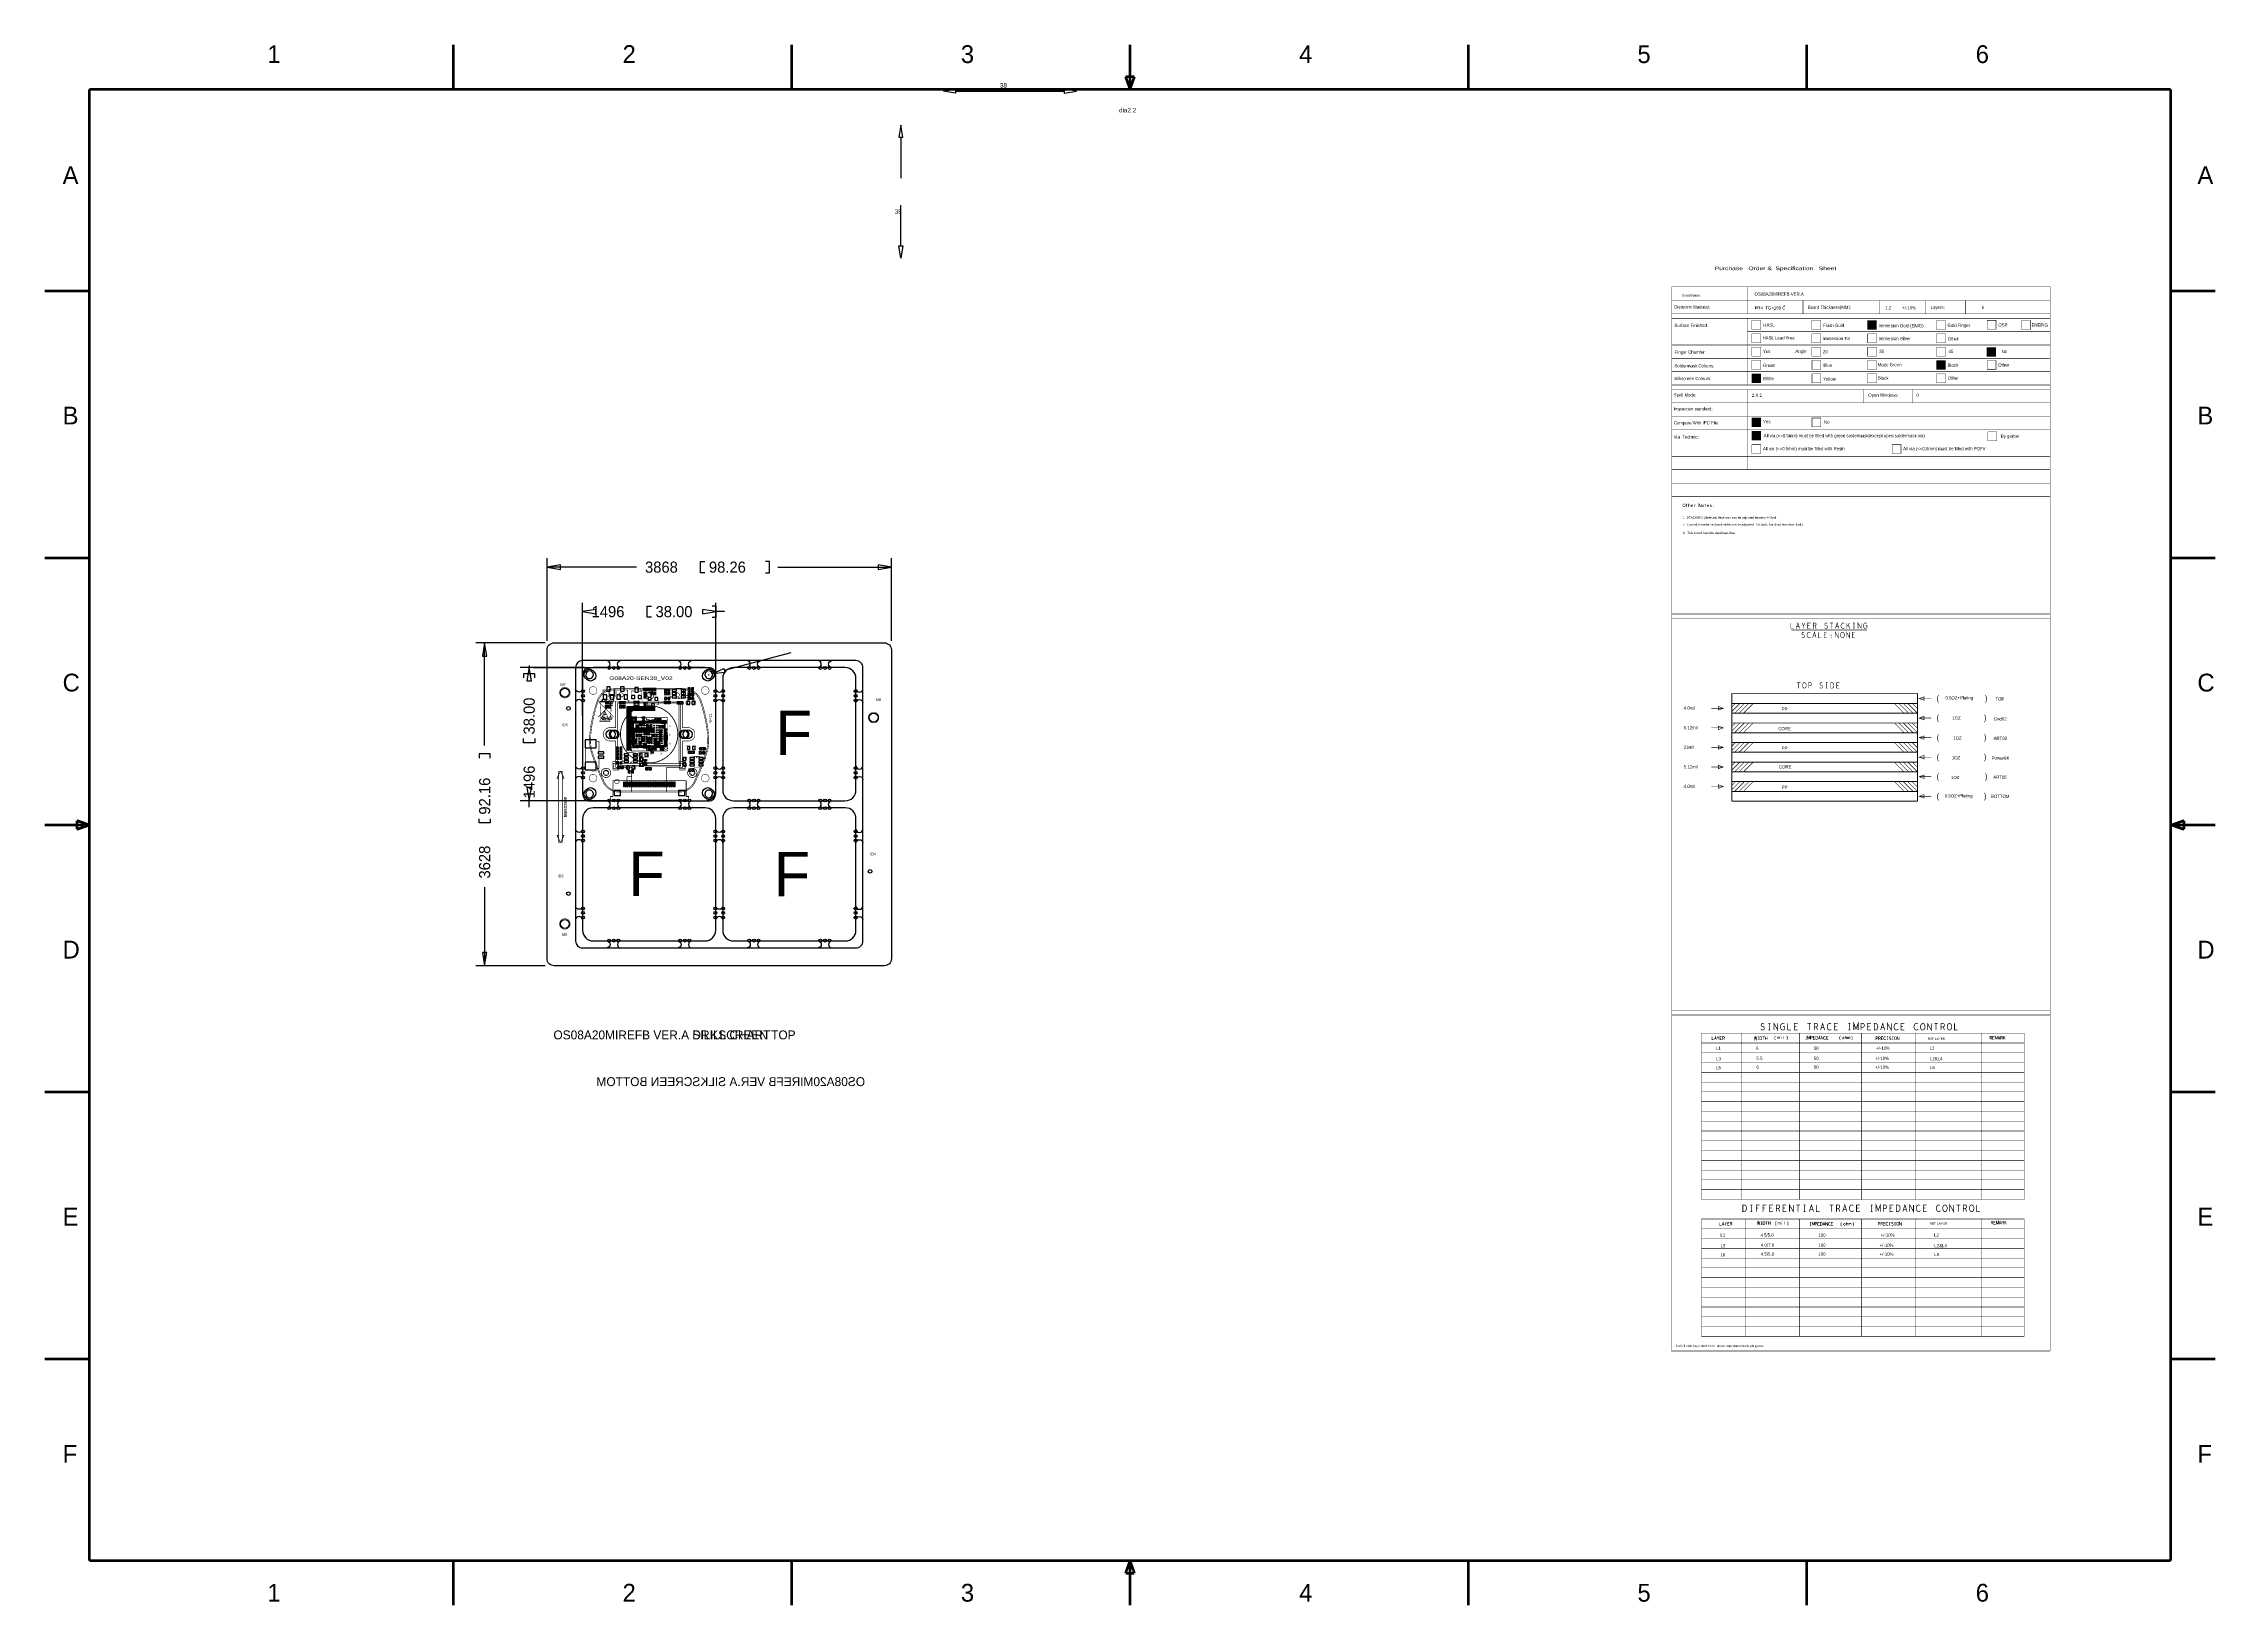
# Model space of a CAD drawing. Extents: x -173 to 447, y -249 to 197.
import ezdxf
from ezdxf.enums import TextEntityAlignment as Align

# ---------------------------------------------------------------- set-up
doc = ezdxf.new("R2010")
doc.units = 0
for name, color, linetype in [('BG_DIMENSION', 2, 'CONTINUOUS'), ('BG_OUTLINE', 7, 'CONTINUOUS'), ('BG_SILKSCREEN_TOP', 7, 'CONTINUOUS'), ('PG_ASSEMBLY_BOTTOM', 254, 'CONTINUOUS'), ('PG_SILKSCREEN_BOTTOM', 254, 'CONTINUOUS'), ('PG_SILKSCREEN_TOP', 7, 'CONTINUOUS'), ('PIN_BOTTOM', 132, 'CONTINUOUS'), ('PIN_TOP', 12, 'CONTINUOUS'), ('RD_SILKSCREEN_TOP', 7, 'CONTINUOUS')]:
    doc.layers.add(name, color=color, linetype=linetype)

msp = doc.modelspace()

# ---------------------------------------------------------------- linework, layer by layer
at = {"layer": 'BG_DIMENSION'}
for points, const_width in [([(-55.848758, 184.054242), (-55.848758, 196.754242)], 0.762), ([(40.671242, 184.054242), (40.671242, 196.754242)], 0.762), ([(137.191242, 184.054242), (137.191242, 196.754242)], 0.762), ([(233.711242, 184.054242), (233.711242, 196.754242)], 0.762), ([(330.231242, 184.054242), (330.231242, 196.754242)], 0.762), ([(138.46429, 187.655454), (135.92429, 187.655454)], 0.762), ([(135.92429, 187.655454), (137.19429, 184.099454)], 0.762), ([(137.19429, 184.099454), (138.46429, 187.655454)], 0.762), ([(-159.734758, 184.054242), (434.117242, 184.054242)], 0.762), ([(-159.734758, -235.807758), (-159.734758, 184.054242)], 0.762), ([(434.117242, 184.054242), (434.117242, -235.807758)], 0.762), ([(-159.734758, 126.523242), (-172.434758, 126.523242)], 0.762), ([(446.817242, 126.523242), (434.117242, 126.523242)], 0.762), ([(291.755322, 123.793504), (399.705322, 123.793504)], 0.130048), ([(291.755322, 119.983504), (399.705322, 119.983504)], 0.130048), ([(291.755322, 118.713504), (399.705322, 118.713504)], 0.130048), ([(313.345322, 114.903504), (313.345322, 118.713504)], 0.130048), ([(317.155322, 115.533424), (317.155322, 118.073424), (314.615322, 118.073424), (314.615322, 115.533424), (317.155322, 115.533424)], 0.130048), ([(320.838322, 120.955562), (321.331082, 121.301002)], 0.127), ([(329.225402, 119.983504), (329.225402, 123.793504)], 0.130048), ([(334.29448, 115.53317), (334.29448, 118.07317), (331.75448, 118.07317), (331.75448, 115.53317), (334.29448, 115.53317)], 0.130048), ([(350.194626, 115.54333), (350.194626, 118.08333), (347.654626, 118.08333), (347.654626, 115.54333), (350.194626, 115.54333)], 0.130048), ([(347.654626, 118.08333), (350.194626, 118.08333), (350.194626, 115.54333), (347.654626, 115.54333), (347.654626, 118.08333)], 0.130048), ([(350.194626, 115.54333), (350.194626, 118.08333), (347.654626, 118.08333), (347.654626, 115.54333), (350.194626, 115.54333)], 0.130048), ([(347.824044, 115.702588), (347.824044, 117.982492), (350.103948, 117.982492), (350.103948, 115.702588), (347.824044, 115.702588)], 0.29972), ([(347.824044, 117.900196), (350.103948, 117.900196)], 0.130048), ([(347.824044, 117.795548), (350.103948, 117.795548)], 0.130048), ([(351.13468, 119.991124), (351.13468, 123.793504)], 0.130048), ([(364.145322, 119.983504), (364.145322, 123.793504)], 0.130048), ([(369.85448, 115.53317), (369.85448, 118.07317), (367.31448, 118.07317), (367.31448, 115.53317), (369.85448, 115.53317)], 0.130048), ([(375.613422, 119.983504), (375.613422, 123.793504)], 0.130048), ([(384.282696, 115.605814), (384.282696, 118.145814), (381.742696, 118.145814), (381.742696, 115.605814), (384.282696, 115.605814)], 0.130048), ([(394.087096, 115.529614), (394.087096, 118.069614), (391.547096, 118.069614), (391.547096, 115.529614), (394.087096, 115.529614)], 0.130048), ([(313.345322, 114.903504), (399.705322, 114.903504)], 0.130048), ([(313.345322, 111.093504), (313.345322, 114.903504)], 0.130048), ([(317.155322, 111.723424), (317.155322, 114.263424), (314.615322, 114.263424), (314.615322, 111.723424), (317.155322, 111.723424)], 0.130048), ([(334.29448, 111.72317), (334.29448, 114.26317), (331.75448, 114.26317), (331.75448, 111.72317), (334.29448, 111.72317)], 0.130048), ([(350.194626, 111.73333), (350.194626, 114.27333), (347.654626, 114.27333), (347.654626, 111.73333), (350.194626, 111.73333)], 0.130048), ([(347.824044, 117.6909), (350.103948, 117.6909)], 0.130048), ([(347.824044, 117.586252), (350.103948, 117.586252)], 0.130048), ([(347.824044, 117.481604), (350.103948, 117.481604)], 0.130048), ([(347.824044, 117.376956), (350.103948, 117.376956)], 0.130048), ([(347.824044, 117.272308), (350.103948, 117.272308)], 0.130048), ([(347.824044, 117.16766), (350.103948, 117.16766)], 0.130048), ([(347.824044, 117.063012), (350.103948, 117.063012)], 0.130048), ([(347.824044, 116.958364), (350.103948, 116.958364)], 0.130048), ([(347.824044, 116.853716), (350.103948, 116.853716)], 0.130048), ([(347.824044, 116.749068), (350.103948, 116.749068)], 0.130048), ([(347.824044, 116.64442), (350.103948, 116.64442)], 0.130048), ([(347.824044, 116.539772), (350.103948, 116.539772)], 0.130048), ([(347.824044, 116.435124), (350.103948, 116.435124)], 0.130048), ([(347.824044, 116.330476), (350.103948, 116.330476)], 0.130048), ([(347.824044, 116.225828), (350.103948, 116.225828)], 0.130048), ([(347.824044, 116.12118), (350.103948, 116.12118)], 0.130048), ([(347.824044, 116.016532), (350.103948, 116.016532)], 0.130048), ([(347.824044, 115.911884), (350.103948, 115.911884)], 0.130048), ([(347.824044, 115.807236), (350.103948, 115.807236)], 0.130048), ([(369.85448, 111.72317), (369.85448, 114.26317), (367.31448, 114.26317), (367.31448, 111.72317), (369.85448, 111.72317)], 0.130048), ([(291.755322, 111.093504), (399.705322, 111.093504)], 0.130048), ([(291.755322, 107.283504), (399.705322, 107.283504)], 0.130048), ([(313.345322, 107.283504), (313.345322, 111.093504)], 0.130048), ([(313.345322, 103.473504), (313.345322, 107.283504)], 0.130048), ([(317.155322, 107.913424), (317.155322, 110.453424), (314.615322, 110.453424), (314.615322, 107.913424), (317.155322, 107.913424)], 0.130048), ([(317.155322, 104.103424), (317.155322, 106.643424), (314.615322, 106.643424), (314.615322, 104.103424), (317.155322, 104.103424)], 0.130048), ([(317.155322, 104.103424), (317.155322, 106.643424), (314.615322, 106.643424), (314.615322, 104.103424), (317.155322, 104.103424)], 0.130048), ([(334.29448, 107.91317), (334.29448, 110.45317), (331.75448, 110.45317), (331.75448, 107.91317), (334.29448, 107.91317)], 0.130048), ([(334.305402, 104.103424), (334.305402, 106.643424), (331.765402, 106.643424), (331.765402, 104.103424), (334.305402, 104.103424)], 0.130048), ([(350.175322, 104.103424), (350.175322, 106.643424), (347.635322, 106.643424), (347.635322, 104.103424), (350.175322, 104.103424)], 0.130048), ([(350.194626, 107.92333), (350.194626, 110.46333), (347.654626, 110.46333), (347.654626, 107.92333), (350.194626, 107.92333)], 0.130048), ([(369.844574, 107.91317), (369.844574, 110.45317), (367.304574, 110.45317), (367.304574, 107.91317), (369.844574, 107.91317)], 0.130048), ([(369.844574, 104.10317), (369.844574, 106.64317), (367.304574, 106.64317), (367.304574, 104.10317), (369.844574, 104.10317)], 0.130048), ([(367.45037, 104.258872), (367.45037, 106.538776), (369.730274, 106.538776), (369.730274, 104.258872), (367.45037, 104.258872)], 0.29972), ([(367.45037, 106.45648), (369.730274, 106.45648)], 0.130048), ([(367.45037, 106.351832), (369.730274, 106.351832)], 0.130048), ([(367.45037, 106.247184), (369.730274, 106.247184)], 0.130048), ([(367.45037, 106.142536), (369.730274, 106.142536)], 0.130048), ([(367.45037, 106.037888), (369.730274, 106.037888)], 0.130048), ([(367.45037, 105.93324), (369.730274, 105.93324)], 0.130048), ([(367.45037, 105.828592), (369.730274, 105.828592)], 0.130048), ([(367.45037, 105.723944), (369.730274, 105.723944)], 0.130048), ([(367.45037, 105.619296), (369.730274, 105.619296)], 0.130048), ([(367.45037, 105.514648), (369.730274, 105.514648)], 0.130048), ([(367.45037, 105.41), (369.730274, 105.41)], 0.130048), ([(384.256026, 107.79633), (384.256026, 110.33633), (381.716026, 110.33633), (381.716026, 107.79633), (384.256026, 107.79633)], 0.130048), ([(381.716026, 110.33633), (384.256026, 110.33633), (384.256026, 107.79633), (381.716026, 107.79633), (381.716026, 110.33633)], 0.130048), ([(384.256026, 107.79633), (384.256026, 110.33633), (381.716026, 110.33633), (381.716026, 107.79633), (384.256026, 107.79633)], 0.130048), ([(384.257296, 107.833414), (384.257296, 110.373414), (381.717296, 110.373414), (381.717296, 107.833414), (384.257296, 107.833414)], 0.130048), ([(384.271774, 104.15397), (384.271774, 106.69397), (381.731774, 106.69397), (381.731774, 104.15397), (384.271774, 104.15397)], 0.130048), ([(381.885444, 107.955588), (381.885444, 110.235492), (384.165348, 110.235492), (384.165348, 107.955588), (381.885444, 107.955588)], 0.29972), ([(381.885444, 110.153196), (384.165348, 110.153196)], 0.130048), ([(381.885444, 110.048548), (384.165348, 110.048548)], 0.130048), ([(381.885444, 109.9439), (384.165348, 109.9439)], 0.130048), ([(381.885444, 109.839252), (384.165348, 109.839252)], 0.130048), ([(381.885444, 109.734604), (384.165348, 109.734604)], 0.130048), ([(381.885444, 109.629956), (384.165348, 109.629956)], 0.130048), ([(381.885444, 109.525308), (384.165348, 109.525308)], 0.130048), ([(381.885444, 109.42066), (384.165348, 109.42066)], 0.130048), ([(381.885444, 109.316012), (384.165348, 109.316012)], 0.130048), ([(381.885444, 109.211364), (384.165348, 109.211364)], 0.130048), ([(381.885444, 109.106716), (384.165348, 109.106716)], 0.130048), ([(381.885444, 109.002068), (384.165348, 109.002068)], 0.130048), ([(381.885444, 108.89742), (384.165348, 108.89742)], 0.130048), ([(381.885444, 108.792772), (384.165348, 108.792772)], 0.130048), ([(381.885444, 108.688124), (384.165348, 108.688124)], 0.130048), ([(381.885444, 108.583476), (384.165348, 108.583476)], 0.130048), ([(381.885444, 108.478828), (384.165348, 108.478828)], 0.130048), ([(381.885444, 108.37418), (384.165348, 108.37418)], 0.130048), ([(381.885444, 108.269532), (384.165348, 108.269532)], 0.130048), ([(381.885444, 108.164884), (384.165348, 108.164884)], 0.130048), ([(381.885444, 108.060236), (384.165348, 108.060236)], 0.130048), ([(291.755322, 103.473504), (399.705322, 103.473504)], 0.130048), ([(291.755322, 99.663504), (399.705322, 99.663504)], 0.130048), ([(313.345322, 99.663504), (313.345322, 103.473504)], 0.130048), ([(317.155322, 100.293424), (317.155322, 102.833424), (314.615322, 102.833424), (314.615322, 100.293424), (317.155322, 100.293424)], 0.130048), ([(317.155322, 100.293424), (317.155322, 102.833424), (314.615322, 102.833424), (314.615322, 100.293424), (317.155322, 100.293424)], 0.130048), ([(314.74537, 100.423472), (314.74537, 102.703376), (317.025274, 102.703376), (317.025274, 100.423472), (314.74537, 100.423472)], 0.29972), ([(314.74537, 102.62108), (317.025274, 102.62108)], 0.130048), ([(314.74537, 102.516432), (317.025274, 102.516432)], 0.130048), ([(314.74537, 102.411784), (317.025274, 102.411784)], 0.130048), ([(314.74537, 102.307136), (317.025274, 102.307136)], 0.130048), ([(314.74537, 102.202488), (317.025274, 102.202488)], 0.130048), ([(314.74537, 102.09784), (317.025274, 102.09784)], 0.130048), ([(314.74537, 101.993192), (317.025274, 101.993192)], 0.130048), ([(314.74537, 101.888544), (317.025274, 101.888544)], 0.130048), ([(314.74537, 101.783896), (317.025274, 101.783896)], 0.130048), ([(314.74537, 101.679248), (317.025274, 101.679248)], 0.130048), ([(314.74537, 101.5746), (317.025274, 101.5746)], 0.130048), ([(314.74537, 101.469952), (317.025274, 101.469952)], 0.130048), ([(314.74537, 101.365304), (317.025274, 101.365304)], 0.130048), ([(314.74537, 101.260656), (317.025274, 101.260656)], 0.130048), ([(314.74537, 101.156008), (317.025274, 101.156008)], 0.130048), ([(314.74537, 101.05136), (317.025274, 101.05136)], 0.130048), ([(314.74537, 100.946712), (317.025274, 100.946712)], 0.130048), ([(314.74537, 100.842064), (317.025274, 100.842064)], 0.130048), ([(314.74537, 100.737416), (317.025274, 100.737416)], 0.130048), ([(314.74537, 100.632768), (317.025274, 100.632768)], 0.130048), ([(314.74537, 100.52812), (317.025274, 100.52812)], 0.130048), ([(334.305402, 100.293424), (334.305402, 102.833424), (331.765402, 102.833424), (331.765402, 100.293424), (334.305402, 100.293424)], 0.130048), ([(350.175322, 100.293424), (350.175322, 102.833424), (347.635322, 102.833424), (347.635322, 100.293424), (350.175322, 100.293424)], 0.130048), ([(369.844574, 100.29317), (369.844574, 102.83317), (367.304574, 102.83317), (367.304574, 100.29317), (369.844574, 100.29317)], 0.130048), ([(367.44529, 104.476042), (369.725194, 104.476042)], 0.130048), ([(367.45037, 105.305352), (369.730274, 105.305352)], 0.130048), ([(367.45037, 105.200704), (369.730274, 105.200704)], 0.130048), ([(367.45037, 105.096056), (369.730274, 105.096056)], 0.130048), ([(367.45037, 104.991408), (369.730274, 104.991408)], 0.130048), ([(367.45037, 104.88676), (369.730274, 104.88676)], 0.130048), ([(367.45037, 104.782112), (369.730274, 104.782112)], 0.130048), ([(367.45037, 104.677464), (369.730274, 104.677464)], 0.130048), ([(367.45037, 104.572816), (369.730274, 104.572816)], 0.130048), ([(291.755322, 98.393504), (399.705322, 98.393504)], 0.130048), ([(291.755322, 94.573344), (399.705322, 94.573344)], 0.130048), ([(313.345322, 90.763344), (313.345322, 98.333306)], 0.130048), ([(346.365322, 94.553278), (346.365322, 98.403156)], 0.130048), ([(360.335322, 94.573344), (360.335322, 98.393504)], 0.130048), ([(291.755322, 90.763344), (399.705322, 90.763344)], 0.130048), ([(291.755322, 86.953344), (399.705322, 86.953344)], 0.130048), ([(313.345322, 86.953344), (313.345322, 90.763344)], 0.130048), ([(313.345322, 83.143344), (313.345322, 86.953344)], 0.130048), ([(317.160402, 87.720424), (317.160402, 90.260424), (314.620402, 90.260424), (314.620402, 87.720424), (317.160402, 87.720424)], 0.130048), ([(317.160402, 87.720424), (317.160402, 90.260424), (314.620402, 90.260424), (314.620402, 87.720424), (317.160402, 87.720424)], 0.130048), ([(314.75045, 87.850472), (314.75045, 90.130376), (317.030354, 90.130376), (317.030354, 87.850472), (314.75045, 87.850472)], 0.29972), ([(314.74537, 89.92108), (317.025274, 89.92108)], 0.130048), ([(314.75045, 90.04808), (317.030354, 90.04808)], 0.130048), ([(314.75045, 89.943432), (317.030354, 89.943432)], 0.130048), ([(314.75045, 89.838784), (317.030354, 89.838784)], 0.130048), ([(314.75045, 89.734136), (317.030354, 89.734136)], 0.130048), ([(314.75045, 89.629488), (317.030354, 89.629488)], 0.130048), ([(314.75045, 89.52484), (317.030354, 89.52484)], 0.130048), ([(314.75045, 89.420192), (317.030354, 89.420192)], 0.130048), ([(314.75045, 89.315544), (317.030354, 89.315544)], 0.130048), ([(314.75045, 89.210896), (317.030354, 89.210896)], 0.130048), ([(314.75045, 89.106248), (317.030354, 89.106248)], 0.130048), ([(314.75045, 89.0016), (317.030354, 89.0016)], 0.130048), ([(314.75045, 88.896952), (317.030354, 88.896952)], 0.130048), ([(314.75045, 88.792304), (317.030354, 88.792304)], 0.130048), ([(314.75045, 88.687656), (317.030354, 88.687656)], 0.130048), ([(314.75045, 88.583008), (317.030354, 88.583008)], 0.130048), ([(314.75045, 88.47836), (317.030354, 88.47836)], 0.130048), ([(314.75045, 88.373712), (317.030354, 88.373712)], 0.130048), ([(314.75045, 88.269064), (317.030354, 88.269064)], 0.130048), ([(314.75045, 88.164416), (317.030354, 88.164416)], 0.130048), ([(314.75045, 88.059768), (317.030354, 88.059768)], 0.130048), ([(314.75045, 87.95512), (317.030354, 87.95512)], 0.130048), ([(334.300322, 87.720424), (334.300322, 90.260424), (331.760322, 90.260424), (331.760322, 87.720424), (334.300322, 87.720424)], 0.130048), ([(313.345322, 79.333344), (313.345322, 83.143344)], 0.130048), ([(317.155322, 83.910424), (317.155322, 86.450424), (314.615322, 86.450424), (314.615322, 83.910424), (317.155322, 83.910424)], 0.130048), ([(317.155322, 83.910424), (317.155322, 86.450424), (314.615322, 86.450424), (314.615322, 83.910424), (317.155322, 83.910424)], 0.130048), ([(317.155322, 83.910424), (317.155322, 86.450424), (314.615322, 86.450424), (314.615322, 83.910424), (317.155322, 83.910424)], 0.130048), ([(317.155322, 80.100424), (317.155322, 82.640424), (314.615322, 82.640424), (314.615322, 80.100424), (317.155322, 80.100424)], 0.130048), ([(314.74537, 84.040472), (314.74537, 86.320376), (317.025274, 86.320376), (317.025274, 84.040472), (314.74537, 84.040472)], 0.29972), ([(314.74537, 86.23808), (317.025274, 86.23808)], 0.130048), ([(314.74537, 86.133432), (317.025274, 86.133432)], 0.130048), ([(314.74537, 86.028784), (317.025274, 86.028784)], 0.130048), ([(314.74537, 85.924136), (317.025274, 85.924136)], 0.130048), ([(314.74537, 85.819488), (317.025274, 85.819488)], 0.130048), ([(314.74537, 85.71484), (317.025274, 85.71484)], 0.130048), ([(314.74537, 85.610192), (317.025274, 85.610192)], 0.130048), ([(314.74537, 85.505544), (317.025274, 85.505544)], 0.130048), ([(314.74537, 85.400896), (317.025274, 85.400896)], 0.130048), ([(314.74537, 85.296248), (317.025274, 85.296248)], 0.130048), ([(314.74537, 85.1916), (317.025274, 85.1916)], 0.130048), ([(314.74537, 85.086952), (317.025274, 85.086952)], 0.130048), ([(314.74537, 84.982304), (317.025274, 84.982304)], 0.130048), ([(314.74537, 84.877656), (317.025274, 84.877656)], 0.130048), ([(314.74537, 84.773008), (317.025274, 84.773008)], 0.130048), ([(314.74537, 84.66836), (317.025274, 84.66836)], 0.130048), ([(314.74537, 84.563712), (317.025274, 84.563712)], 0.130048), ([(314.74537, 84.459064), (317.025274, 84.459064)], 0.130048), ([(314.74537, 84.354416), (317.025274, 84.354416)], 0.130048), ([(314.74537, 84.249768), (317.025274, 84.249768)], 0.130048), ([(314.74537, 84.14512), (317.025274, 84.14512)], 0.130048), ([(357.160322, 80.100424), (357.160322, 82.640424), (354.620322, 82.640424), (354.620322, 80.100424), (357.160322, 80.100424)], 0.130048), ([(384.485642, 83.758024), (384.485642, 86.298024), (381.945642, 86.298024), (381.945642, 83.758024), (384.485642, 83.758024)], 0.130048), ([(291.755322, 79.333344), (399.705322, 79.333344)], 0.130048), ([(291.755322, 77.045312), (291.755322, -176.16678)], 0.130048), ([(291.755322, 75.523344), (399.705322, 75.523344)], 0.130048), ([(313.345322, 75.523344), (313.345322, 79.333344)], 0.130048), ([(399.705322, 75.453494), (399.705322, -175.986694)], 0.130048), ([(291.755322, 71.543164), (399.705322, 71.543164)], 0.130048), ([(291.755322, 67.803268), (399.705322, 67.803268)], 0.130048), ([(295.269158, 64.88684), (295.167558, 64.901572), (295.078658, 64.961008), (295.002458, 65.049908), (294.951658, 65.15354), (294.926258, 65.272158), (294.926258, 65.390522), (294.951658, 65.50914), (295.002458, 65.612772), (295.078658, 65.701672), (295.167558, 65.761108), (295.269158, 65.77584), (295.370758, 65.761108), (295.459658, 65.701672), (295.535858, 65.612772), (295.586658, 65.50914), (295.612058, 65.390522), (295.612058, 65.272158), (295.586658, 65.15354), (295.535858, 65.049908), (295.459658, 64.961008), (295.370758, 64.901572), (295.269158, 64.88684)], 0.130048), ([(295.853358, 65.479422), (296.208958, 65.479422)], 0.130048), ([(296.031158, 65.77584), (296.031158, 64.88684)], 0.130048), ([(296.577258, 64.88684), (296.577258, 65.77584)], 0.130048), ([(296.577258, 65.346072), (296.640758, 65.42024), (296.704258, 65.46469), (296.805858, 65.479422), (296.882058, 65.46469), (296.970958, 65.405508), (297.009058, 65.316608), (297.009058, 64.88684)], 0.130048), ([(297.364658, 65.28689), (297.771058, 65.28689), (297.732958, 65.390522), (297.669458, 65.449958), (297.580558, 65.479422), (297.491658, 65.46469), (297.415458, 65.42024), (297.364658, 65.316608), (297.339258, 65.227708), (297.339258, 65.138808), (297.364658, 65.049908), (297.428158, 64.961008), (297.504358, 64.901572), (297.593258, 64.88684), (297.682158, 64.916558), (297.771058, 65.005458)], 0.130048), ([(298.139358, 65.361058), (298.202858, 65.42024), (298.266358, 65.46469), (298.355258, 65.479422), (298.418758, 65.46469), (298.494958, 65.42024)], 0.130048), ([(298.139358, 64.88684), (298.139358, 65.479422)], 0.130048), ([(299.549058, 64.88684), (299.549058, 65.77584), (300.133258, 64.88684), (300.133258, 65.77584)], 0.130048), ([(300.603158, 64.88684), (300.526958, 64.901572), (300.450758, 64.961008), (300.399958, 65.06464), (300.374558, 65.183258), (300.399958, 65.301622), (300.450758, 65.405508), (300.526958, 65.46469), (300.603158, 65.479422), (300.679358, 65.46469), (300.755558, 65.405508), (300.806358, 65.301622), (300.819058, 65.183258), (300.806358, 65.06464), (300.755558, 64.961008), (300.679358, 64.901572), (300.603158, 64.88684)], 0.130048), ([(301.187358, 65.479422), (301.542958, 65.479422)], 0.130048), ([(301.365158, 65.77584), (301.365158, 64.88684)], 0.130048), ([(301.936658, 65.28689), (302.343058, 65.28689), (302.304958, 65.390522), (302.241458, 65.449958), (302.152558, 65.479422), (302.063658, 65.46469), (301.987458, 65.42024), (301.936658, 65.316608), (301.911258, 65.227708), (301.911258, 65.138808), (301.936658, 65.049908), (302.000158, 64.961008), (302.076358, 64.901572), (302.165258, 64.88684), (302.254158, 64.916558), (302.343058, 65.005458)], 0.130048), ([(302.698658, 64.990472), (302.762158, 64.93129), (302.851058, 64.88684), (302.927258, 64.88684), (303.003458, 64.916558), (303.054258, 64.961008), (303.079658, 65.02019), (303.066958, 65.10909), (303.016158, 65.15354), (302.787558, 65.24244), (302.736758, 65.346072), (302.762158, 65.42024), (302.812958, 65.46469), (302.889158, 65.479422), (302.965358, 65.46469), (303.041558, 65.42024)], 0.130048), ([(303.651158, 65.257172), (303.625758, 65.272158), (303.625758, 65.301622), (303.651158, 65.316608), (303.676558, 65.301622), (303.676558, 65.272158), (303.651158, 65.257172)], 0.130048), ([(303.651158, 64.857122), (303.625758, 64.872108), (303.625758, 64.901572), (303.651158, 64.916558), (303.676558, 64.901572), (303.676558, 64.872108), (303.651158, 64.857122)], 0.130048), ([(-159.734758, 50.323242), (-172.434758, 50.323242)], 0.762), ([(446.817242, 50.323242), (434.117242, 50.323242)], 0.762), ([(291.755322, 34.33318), (399.705322, 34.33318)], 0.130048), ([(291.755322, 32.97428), (399.705322, 32.97428)], 0.130048), ([(325.75246, 31.783528), (325.75246, 30.183328), (326.548496, 30.183328)], 0.1524), ([(327.253346, 30.183328), (327.750678, 31.783528), (328.24801, 30.183328)], 0.1524), ([(329.350878, 30.183328), (329.350878, 30.903418), (328.95286, 31.783528)], 0.1524), ([(329.748896, 31.783528), (329.350878, 30.903418)], 0.1524), ([(331.349096, 30.183328), (330.55306, 30.183328), (330.55306, 31.783528), (331.349096, 31.783528)], 0.1524), ([(331.03058, 31.010098), (330.55306, 31.010098)], 0.1524), ([(332.15326, 30.183328), (332.15326, 31.783528), (332.650846, 31.783528), (332.80985, 31.703518), (332.909418, 31.596838), (332.949296, 31.383478), (332.909418, 31.170118), (332.790038, 31.036768), (332.650846, 30.956758), (332.15326, 30.956758)], 0.1524), ([(332.650846, 30.956758), (332.949296, 30.183328)], 0.1524), ([(335.333848, 30.396688), (335.493106, 30.263338), (335.672176, 30.183328), (335.83118, 30.183328), (335.990438, 30.263338), (336.109818, 30.396688), (336.169508, 30.583378), (336.12963, 30.770068), (336.030316, 30.930088), (335.851246, 31.036768), (335.612486, 31.090108), (335.47304, 31.196788), (335.41335, 31.383478), (335.453228, 31.570168), (335.552796, 31.703518), (335.691988, 31.783528), (335.83118, 31.783528), (335.970626, 31.730188), (336.090006, 31.596838)], 0.1524), ([(336.89417, 31.783528), (337.809586, 31.783528)], 0.1524), ([(337.351878, 31.783528), (337.351878, 30.183328)], 0.1524), ([(338.454746, 30.183328), (338.952078, 31.783528), (339.44941, 30.183328)], 0.1524), ([(340.98992, 31.650178), (340.87054, 31.730188), (340.731348, 31.783528), (340.57209, 31.783528), (340.39302, 31.703518), (340.253828, 31.570168), (340.15426, 31.410148), (340.074758, 31.143448), (340.054946, 30.903418), (340.09457, 30.663388), (340.15426, 30.503368), (340.27364, 30.343348), (340.413086, 30.236668), (340.552278, 30.183328), (340.69147, 30.183328), (340.830916, 30.236668), (340.950296, 30.316678), (341.04961, 30.423358)], 0.1524), ([(342.47074, 31.783528), (341.714836, 30.796738)], 0.1524), ([(341.714836, 30.183328), (341.714836, 31.783528)], 0.1524), ([(342.59012, 30.183328), (342.05291, 31.250128)], 0.1524), ([(343.513918, 31.783528), (343.991438, 31.783528)], 0.1524), ([(343.752678, 31.783528), (343.752678, 30.183328)], 0.1524), ([(344.89517, 30.183328), (344.89517, 31.783528), (345.810586, 30.183328), (345.810586, 31.783528)], 0.1524), ([(347.072458, 30.983428), (347.470476, 30.983428), (347.470476, 30.503368), (347.351096, 30.343348), (347.21165, 30.236668), (347.012768, 30.183328), (346.813886, 30.236668), (346.67444, 30.343348), (346.55506, 30.503368), (346.475558, 30.690058), (346.43568, 30.903418), (346.43568, 31.090108), (346.475558, 31.250128), (346.55506, 31.436818), (346.67444, 31.596838), (346.79382, 31.703518), (346.953078, 31.783528), (347.09227, 31.783528), (347.251528, 31.730188), (347.370908, 31.623508)], 0.1524), ([(347.473778, 29.751528), (325.858378, 29.751528)], 0.1524), ([(328.06894, 30.743398), (327.432416, 30.743398)], 0.1524), ([(328.844148, 27.755088), (329.003406, 27.621738), (329.182476, 27.541728), (329.34148, 27.541728), (329.500738, 27.621738), (329.620118, 27.755088), (329.679808, 27.941778), (329.63993, 28.128468), (329.540616, 28.288488), (329.361546, 28.395168), (329.122786, 28.448508), (328.98334, 28.555188), (328.92365, 28.741878), (328.963528, 28.928568), (329.063096, 29.061918), (329.202288, 29.141928), (329.34148, 29.141928), (329.480926, 29.088588), (329.600306, 28.955238)], 0.1524), ([(331.29982, 29.008578), (331.18044, 29.088588), (331.041248, 29.141928), (330.88199, 29.141928), (330.70292, 29.061918), (330.563728, 28.928568), (330.46416, 28.768548), (330.384658, 28.501848), (330.364846, 28.261818), (330.40447, 28.021788), (330.46416, 27.861768), (330.58354, 27.701748), (330.722986, 27.595068), (330.862178, 27.541728), (331.00137, 27.541728), (331.140816, 27.595068), (331.260196, 27.675078), (331.35951, 27.781758)], 0.1524), ([(331.965046, 27.541728), (332.462378, 29.141928), (332.95971, 27.541728)], 0.1524), ([(332.78064, 28.101798), (332.144116, 28.101798)], 0.1524), ([(333.66456, 29.141928), (333.66456, 27.541728), (334.460596, 27.541728)], 0.1524), ([(336.060796, 27.541728), (335.26476, 27.541728), (335.26476, 29.141928), (336.060796, 29.141928)], 0.1524), ([(335.74228, 28.368498), (335.26476, 28.368498)], 0.1524), ([(337.262978, 28.208478), (337.2231, 28.235148), (337.2231, 28.288488), (337.262978, 28.315158), (337.302856, 28.288488), (337.302856, 28.235148), (337.262978, 28.208478)], 0.1524), ([(337.262978, 27.488388), (337.2231, 27.515058), (337.2231, 27.568398), (337.262978, 27.595068), (337.302856, 27.568398), (337.302856, 27.515058), (337.262978, 27.488388)], 0.1524), ([(338.40547, 27.541728), (338.40547, 29.141928), (339.320886, 27.541728), (339.320886, 29.141928)], 0.1524), ([(339.27034, 30.743398), (338.633816, 30.743398)], 0.1524), ([(340.463378, 27.541728), (340.30412, 27.568398), (340.164928, 27.675078), (340.045548, 27.835098), (339.966046, 28.021788), (339.926168, 28.235148), (339.926168, 28.448508), (339.966046, 28.661868), (340.045548, 28.848558), (340.164928, 29.008578), (340.30412, 29.115258), (340.463378, 29.141928), (340.622636, 29.115258), (340.761828, 29.008578), (340.881208, 28.848558), (340.96071, 28.661868), (341.000588, 28.448508), (341.000588, 28.235148), (340.96071, 28.021788), (340.881208, 27.835098), (340.761828, 27.675078), (340.622636, 27.568398), (340.463378, 27.541728)], 0.1524), ([(341.60587, 27.541728), (341.60587, 29.141928), (342.521286, 27.541728), (342.521286, 29.141928)], 0.1524), ([(344.061796, 27.541728), (343.26576, 27.541728), (343.26576, 29.141928), (344.061796, 29.141928)], 0.1524), ([(343.74328, 28.368498), (343.26576, 28.368498)], 0.1524), ([(343.513918, 30.183328), (343.991438, 30.183328)], 0.1524), ([(327.529952, 14.760956), (328.445368, 14.760956)], 0.1524), ([(327.98766, 14.760956), (327.98766, 13.160756)], 0.1524), ([(329.58786, 13.160756), (329.428602, 13.187426), (329.28941, 13.294106), (329.17003, 13.454126), (329.090528, 13.640816), (329.05065, 13.854176), (329.05065, 14.067536), (329.090528, 14.280896), (329.17003, 14.467586), (329.28941, 14.627606), (329.428602, 14.734286), (329.58786, 14.760956), (329.747118, 14.734286), (329.88631, 14.627606), (330.00569, 14.467586), (330.085192, 14.280896), (330.12507, 14.067536), (330.12507, 13.854176), (330.085192, 13.640816), (330.00569, 13.454126), (329.88631, 13.294106), (329.747118, 13.187426), (329.58786, 13.160756)], 0.1524), ([(330.790042, 13.160756), (330.790042, 14.760956), (331.267562, 14.760956), (331.42682, 14.680946), (331.5462, 14.494256), (331.586078, 14.280896), (331.5462, 14.067536), (331.446632, 13.907516), (331.267562, 13.827506), (330.790042, 13.827506)], 0.1524), ([(333.97063, 13.374116), (334.129888, 13.240766), (334.308958, 13.160756), (334.467962, 13.160756), (334.62722, 13.240766), (334.7466, 13.374116), (334.80629, 13.560806), (334.766412, 13.747496), (334.667098, 13.907516), (334.488028, 14.014196), (334.249268, 14.067536), (334.109822, 14.174216), (334.050132, 14.360906), (334.09001, 14.547596), (334.189578, 14.680946), (334.32877, 14.760956), (334.467962, 14.760956), (334.607408, 14.707616), (334.726788, 14.574266)], 0.1524), ([(335.7499, 14.760956), (336.22742, 14.760956)], 0.1524), ([(335.7499, 13.160756), (336.22742, 13.160756)], 0.1524), ([(335.98866, 14.760956), (335.98866, 13.160756)], 0.1524), ([(337.151218, 13.160756), (337.151218, 14.760956), (337.548982, 14.760956), (337.70824, 14.680946), (337.82762, 14.574266), (337.927188, 14.414246), (338.00669, 14.227556), (338.026502, 13.960856), (338.00669, 13.694156), (337.927188, 13.507466), (337.82762, 13.347446), (337.70824, 13.240766), (337.548982, 13.160756), (337.151218, 13.160756)], 0.1524), ([(339.587078, 13.160756), (338.791042, 13.160756), (338.791042, 14.760956), (339.587078, 14.760956)], 0.1524), ([(339.268562, 13.987526), (338.791042, 13.987526)], 0.1524), ([(306.472082, 7.423404), (303.043082, 7.423404)], 0.1524), ([(306.472082, 7.423404), (305.075082, 7.931404), (305.075082, 6.915404), (306.472082, 7.423404)], 0.1524), ([(308.897782, 11.614404), (361.907582, 11.614404), (361.907582, -7.915656), (308.897782, -7.915656), (308.897782, 11.614404)], 0.254), ([(308.897782, 8.824214), (361.907582, 8.824214)], 0.254), ([(308.897782, 6.50748), (311.183782, 8.79348)], 0.1524), ([(309.913782, 8.79348), (308.897782, 7.77748)], 0.1524), ([(312.453782, 8.79348), (309.786782, 6.12648)], 0.1524), ([(311.056782, 6.12648), (313.723782, 8.79348)], 0.1524), ([(314.993782, 8.79348), (312.326782, 6.12648)], 0.1524), ([(355.278182, 8.813546), (358.072182, 6.019546)], 0.1524), ([(359.342182, 6.019546), (356.548182, 8.813546)], 0.1524), ([(357.818182, 8.813546), (360.612182, 6.019546)], 0.1524), ([(361.882182, 6.019546), (359.088182, 8.813546)], 0.1524), ([(360.358182, 8.813546), (361.882182, 7.289546)], 0.1524), ([(362.336588, 10.217404), (363.733588, 9.709404), (363.733588, 10.725404), (362.336588, 10.217404)], 0.1524), ([(362.336588, 10.217404), (365.790988, 10.217404)], 0.1524), ([(367.93297, 9.042146), (367.734088, 9.308846), (367.63452, 9.575546), (367.63452, 10.642346), (367.734088, 10.909046), (367.93297, 11.175746)], 0.1524), ([(381.207772, 9.044432), (381.406654, 9.311132), (381.506222, 9.577832), (381.506222, 10.644632), (381.406654, 10.911332), (381.207772, 11.178032)], 0.1524), ([(-0.635, 0), (0.635, 0)], 0.0762), ([(-0.127, 0.07747), (-0.508, 0.45847), (-0.508, 3.50647)], 0.0762), ([(0, -0.635), (0, 0.635)], 0.0762), ([(306.472082, 1.843532), (303.043082, 1.843532)], 0.1524), ([(306.472082, 1.843532), (305.075082, 2.351532), (305.075082, 1.335532), (306.472082, 1.843532)], 0.1524), ([(308.897782, 6.034278), (361.907582, 6.034278)], 0.254), ([(308.897782, 3.244342), (361.907582, 3.244342)], 0.254), ([(308.897782, 0.454406), (361.907582, 0.454406)], 0.254), ([(309.913782, 3.213608), (308.897782, 2.197608)], 0.1524), ([(308.897782, 0.927608), (311.183782, 3.213608)], 0.1524), ([(312.453782, 3.213608), (309.786782, 0.546608)], 0.1524), ([(311.056782, 0.546608), (313.723782, 3.213608)], 0.1524), ([(314.993782, 3.213608), (312.326782, 0.546608)], 0.1524), ([(355.278182, 3.233674), (358.072182, 0.439674)], 0.1524), ([(359.342182, 0.439674), (356.548182, 3.233674)], 0.1524), ([(357.818182, 3.233674), (360.612182, 0.439674)], 0.1524), ([(361.882182, 0.439674), (359.088182, 3.233674)], 0.1524), ([(360.358182, 3.233674), (361.882182, 1.709674)], 0.1524), ([(362.336588, 4.629404), (363.733588, 4.121404), (363.733588, 5.137404), (362.336588, 4.629404)], 0.1524), ([(362.336588, 4.629404), (365.790988, 4.629404)], 0.1524), ([(367.93297, 3.454146), (367.734088, 3.720846), (367.63452, 3.987546), (367.63452, 5.054346), (367.734088, 5.321046), (367.93297, 5.587746)], 0.1524), ([(367.95837, -2.110994), (367.759488, -1.844294), (367.65992, -1.577594), (367.65992, -0.510794), (367.759488, -0.244094), (367.95837, 0.022606)], 0.1524), ([(380.933706, 3.454146), (381.132588, 3.720846), (381.232156, 3.987546), (381.232156, 5.054346), (381.132588, 5.321046), (380.933706, 5.587746)], 0.1524), ([(380.959106, -2.110994), (381.157988, -1.844294), (381.257556, -1.577594), (381.257556, -0.510794), (381.157988, -0.244094), (380.959106, 0.022606)], 0.1524), ([(306.472082, -3.736594), (303.043082, -3.736594)], 0.1524), ([(306.472082, -3.736594), (305.075082, -3.228594), (305.075082, -4.244594), (306.472082, -3.736594)], 0.1524), ([(308.897782, -2.33553), (361.907582, -2.33553)], 0.254), ([(308.897782, -5.12572), (361.907582, -5.12572)], 0.254), ([(309.913782, -2.366518), (308.897782, -3.382518)], 0.1524), ([(308.897782, -4.652518), (311.183782, -2.366518)], 0.1524), ([(312.453782, -2.366518), (309.786782, -5.033518)], 0.1524), ([(311.056782, -5.033518), (313.723782, -2.366518)], 0.1524), ([(314.993782, -2.366518), (312.326782, -5.033518)], 0.1524), ([(355.278182, -2.346452), (358.072182, -5.140452)], 0.1524), ([(359.342182, -5.140452), (356.548182, -2.346452)], 0.1524), ([(357.818182, -2.346452), (360.612182, -5.140452)], 0.1524), ([(361.882182, -5.140452), (359.088182, -2.346452)], 0.1524), ([(360.358182, -2.346452), (361.882182, -3.870452)], 0.1524), ([(362.336588, -6.530594), (363.733588, -7.038594), (363.733588, -6.022594), (362.336588, -6.530594)], 0.1524), ([(362.361988, -0.935736), (363.758988, -1.443736), (363.758988, -0.427736), (362.361988, -0.935736)], 0.1524), ([(362.361988, -0.935736), (365.816388, -0.935736)], 0.1524), ([(367.93297, -7.705852), (367.734088, -7.439152), (367.63452, -7.172452), (367.63452, -6.105652), (367.734088, -5.838952), (367.93297, -5.572252)], 0.1524), ([(380.933706, -7.705852), (381.132588, -7.439152), (381.232156, -7.172452), (381.232156, -6.105652), (381.132588, -5.838952), (380.933706, -5.572252)], 0.1524), ([(306.472082, -9.31672), (303.043082, -9.31672)], 0.1524), ([(306.472082, -9.31672), (305.075082, -8.80872), (305.075082, -9.82472), (306.472082, -9.31672)], 0.1524), ([(308.897782, -7.915656), (308.897782, -19.075654)], 0.254), ([(361.907582, -19.075654), (361.907582, -10.705592), (308.897782, -10.705592)], 0.254), ([(308.897782, -10.232644), (311.183782, -7.946644)], 0.1524), ([(309.913782, -7.946644), (308.897782, -8.962644)], 0.1524), ([(312.453782, -7.946644), (309.786782, -10.613644)], 0.1524), ([(311.056782, -10.613644), (313.723782, -7.946644)], 0.1524), ([(314.993782, -7.946644), (312.326782, -10.613644)], 0.1524), ([(355.278182, -7.926578), (358.072182, -10.720578)], 0.1524), ([(359.342182, -10.720578), (356.548182, -7.926578)], 0.1524), ([(357.818182, -7.926578), (360.612182, -10.720578)], 0.1524), ([(361.882182, -10.720578), (359.088182, -7.926578)], 0.1524), ([(360.358182, -7.926578), (361.882182, -9.450578)], 0.1524), ([(361.907582, -7.915656), (361.907582, -10.705592)], 0.254), ([(362.336588, -6.530594), (365.790988, -6.530594)], 0.1524), ([(362.336588, -12.102592), (363.733588, -12.610592), (363.733588, -11.594592), (362.336588, -12.102592)], 0.1524), ([(362.336588, -12.102592), (365.790988, -12.102592)], 0.1524), ([(367.93297, -13.27785), (367.734088, -13.01115), (367.63452, -12.74445), (367.63452, -11.67765), (367.734088, -11.41095), (367.93297, -11.14425)], 0.1524), ([(381.207772, -13.275564), (381.406654, -13.008864), (381.506222, -12.742164), (381.506222, -11.675364), (381.406654, -11.408664), (381.207772, -11.141964)], 0.1524), ([(306.472082, -14.896592), (303.043082, -14.896592)], 0.1524), ([(306.472082, -14.896592), (305.075082, -14.388592), (305.075082, -15.404592), (306.472082, -14.896592)], 0.1524), ([(308.897782, -13.495782), (361.907582, -13.495782)], 0.254), ([(308.897782, -16.285718), (361.907582, -16.285718)], 0.254), ([(308.897782, -15.812516), (311.183782, -13.526516)], 0.1524), ([(309.913782, -13.526516), (308.897782, -14.542516)], 0.1524), ([(312.453782, -13.526516), (309.786782, -16.193516)], 0.1524), ([(311.056782, -16.193516), (313.723782, -13.526516)], 0.1524), ([(314.993782, -13.526516), (312.326782, -16.193516)], 0.1524), ([(355.278182, -13.50645), (358.072182, -16.30045)], 0.1524), ([(359.342182, -16.30045), (356.548182, -13.50645)], 0.1524), ([(357.818182, -13.50645), (360.612182, -16.30045)], 0.1524), ([(361.882182, -16.30045), (359.088182, -13.50645)], 0.1524), ([(360.358182, -13.50645), (361.882182, -15.03045)], 0.1524), ([(362.336588, -17.690592), (363.733588, -18.198592), (363.733588, -17.182592), (362.336588, -17.690592)], 0.1524), ([(362.336588, -17.690592), (365.790988, -17.690592)], 0.1524), ([(367.93297, -18.86585), (367.734088, -18.59915), (367.63452, -18.33245), (367.63452, -17.26565), (367.734088, -16.99895), (367.93297, -16.73225)], 0.1524), ([(380.933706, -18.86585), (381.132588, -18.59915), (381.232156, -18.33245), (381.232156, -17.26565), (381.132588, -16.99895), (380.933706, -16.73225)], 0.1524), ([(-159.724344, -25.8699), (-163.280344, -24.5999)], 0.762), ([(-163.280344, -24.5999), (-163.280344, -27.1399)], 0.762), ([(308.897782, -19.075654), (361.907582, -19.075654)], 0.254), ([(437.919114, -24.614124), (434.363114, -25.884124)], 0.762), ([(437.919114, -27.154124), (437.919114, -24.614124)], 0.762), ([(-159.734758, -25.876758), (-172.434758, -25.876758)], 0.762), ([(-163.280344, -27.1399), (-159.724344, -25.8699)], 0.762), ([(446.817242, -25.876758), (434.117242, -25.876758)], 0.762), ([(434.363114, -25.884124), (437.919114, -27.154124)], 0.762), ([(291.755322, -78.716632), (399.705322, -78.716632)], 0.130048), ([(291.755322, -80.076802), (399.705322, -80.076802)], 0.130048), ([(300.227746, -85.28558), (392.297666, -85.28558)], 0.130048), ([(311.657746, -85.28558), (300.227746, -85.28558), (300.227746, -132.715762), (311.657746, -132.715762), (311.657746, -85.28558)], 0.130048), ([(303.230534, -86.257892), (303.230534, -87.146892), (303.738534, -87.146892)], 0.1524), ([(303.929034, -87.146892), (304.246534, -86.257892), (304.564034, -87.146892)], 0.1524), ([(304.449734, -86.835742), (304.043334, -86.835742)], 0.1524), ([(305.008534, -87.146892), (305.008534, -86.746842), (304.754534, -86.257892)], 0.1524), ([(305.262534, -86.257892), (305.008534, -86.746842)], 0.1524), ([(306.024534, -87.146892), (305.516534, -87.146892), (305.516534, -86.257892), (306.024534, -86.257892)], 0.1524), ([(305.821334, -86.68766), (305.516534, -86.68766)], 0.1524), ([(306.278534, -87.146892), (306.278534, -86.257892), (306.596034, -86.257892), (306.697634, -86.302342), (306.761134, -86.361524), (306.786534, -86.480142), (306.761134, -86.59876), (306.684934, -86.672674), (306.596034, -86.717124), (306.278534, -86.717124)], 0.1524), ([(306.596034, -86.717124), (306.786534, -87.146892)], 0.1524), ([(311.657746, -85.28558), (311.657746, -89.09558)], 0.130048), ([(328.167746, -85.28558), (311.657746, -85.28558), (311.657746, -132.715762), (328.167746, -132.715762), (328.167746, -85.28558)], 0.130048), ([(315.284104, -86.284308), (315.461904, -87.173308), (315.665104, -86.284308), (315.868304, -87.173308), (316.046104, -86.284308)], 0.1524), ([(316.274704, -86.284308), (316.579504, -86.284308)], 0.1524), ([(316.427104, -86.284308), (316.427104, -87.173308)], 0.1524), ([(316.909704, -87.173308), (316.909704, -86.284308), (317.163704, -86.284308), (317.265304, -86.328758), (317.341504, -86.38794), (317.405004, -86.47684), (317.455804, -86.580726), (317.468504, -86.728808), (317.455804, -86.87689), (317.405004, -86.980776), (317.341504, -87.069676), (317.265304, -87.128858), (317.163704, -87.173308), (316.909704, -87.173308)], 0.1524), ([(317.159894, -84.146644), (317.349632, -84.305394), (317.562992, -84.400644), (317.752476, -84.400644), (317.942214, -84.305394), (318.084454, -84.146644), (318.155574, -83.924394), (318.108076, -83.702144), (317.989712, -83.511644), (317.776352, -83.384644), (317.491872, -83.321144), (317.325756, -83.194144), (317.254636, -82.971894), (317.302134, -82.749644), (317.420752, -82.590894), (317.586614, -82.495644), (317.752476, -82.495644), (317.918592, -82.559144), (318.060832, -82.717894)], 0.2032), ([(317.659004, -86.284308), (318.243204, -86.284308)], 0.1524), ([(317.951104, -86.284308), (317.951104, -87.173308)], 0.1524), ([(318.446404, -87.173308), (318.446404, -86.284308)], 0.1524), ([(318.979804, -86.728808), (318.446404, -86.728808)], 0.1524), ([(318.979804, -86.284308), (318.979804, -87.173308)], 0.1524), ([(319.278254, -82.495644), (319.847214, -82.495644)], 0.2032), ([(319.278254, -84.400644), (319.847214, -84.400644)], 0.2032), ([(319.562734, -82.495644), (319.562734, -84.400644)], 0.2032), ([(320.922396, -84.400644), (320.922396, -82.495644), (322.013072, -84.400644), (322.013072, -82.495644)], 0.2032), ([(321.375278, -87.262208), (321.248278, -87.113872), (321.184778, -86.96579), (321.184778, -86.373208), (321.248278, -86.224872), (321.375278, -86.07679)], 0.1524), ([(321.819778, -86.536022), (321.857878, -86.462108), (321.921378, -86.402672), (322.010278, -86.373208), (322.099178, -86.402672), (322.162678, -86.462108), (322.200778, -86.536022), (322.200778, -86.96579)], 0.1524), ([(321.819778, -86.96579), (321.819778, -86.373208)], 0.1524), ([(322.200778, -86.536022), (322.238878, -86.462108), (322.302378, -86.402672), (322.391278, -86.373208), (322.480178, -86.402672), (322.543678, -86.462108), (322.581778, -86.551008), (322.581778, -86.96579)], 0.1524), ([(323.514974, -83.448144), (323.989192, -83.448144), (323.989192, -84.019644), (323.846952, -84.210144), (323.680836, -84.337144), (323.443854, -84.400644), (323.206872, -84.337144), (323.040756, -84.210144), (322.898516, -84.019644), (322.803774, -83.797394), (322.756276, -83.543394), (322.756276, -83.321144), (322.803774, -83.130644), (322.898516, -82.908394), (323.040756, -82.717894), (323.182996, -82.590894), (323.372734, -82.495644), (323.538596, -82.495644), (323.728334, -82.559144), (323.870574, -82.686144)], 0.2032), ([(322.962778, -86.135972), (322.937378, -86.12124), (322.937378, -86.091522), (322.962778, -86.07679), (322.988178, -86.091522), (322.988178, -86.12124), (322.962778, -86.135972)], 0.1524), ([(322.962778, -86.373208), (322.962778, -86.96579)], 0.1524), ([(323.724778, -86.96579), (323.724778, -86.07679)], 0.1524), ([(324.550278, -87.262208), (324.677278, -87.113872), (324.740778, -86.96579), (324.740778, -86.373208), (324.677278, -86.224872), (324.550278, -86.07679)], 0.1524), ([(324.803516, -82.495644), (324.803516, -84.400644), (325.751952, -84.400644)], 0.2032), ([(327.656952, -84.400644), (326.708516, -84.400644), (326.708516, -82.495644), (327.656952, -82.495644)], 0.2032), ([(327.277476, -83.416394), (326.708516, -83.416394)], 0.2032), ([(328.167746, -85.28558), (328.167746, -89.09558)], 0.130048), ([(345.947746, -85.28558), (328.167746, -85.28558), (328.167746, -132.715762), (345.947746, -132.715762), (345.947746, -85.28558)], 0.130048), ([(329.9587, -86.147656), (330.2635, -86.147656)], 0.1524), ([(330.1111, -86.147656), (330.1111, -87.036656)], 0.1524), ([(330.447396, -82.495644), (331.538072, -82.495644)], 0.2032), ([(330.5429, -87.036656), (330.5429, -86.147656), (330.8731, -86.888574), (331.2033, -86.147656), (331.2033, -87.036656)], 0.1524), ([(330.992734, -82.495644), (330.992734, -84.400644)], 0.2032), ([(331.3811, -87.036656), (331.3811, -86.147656), (331.6859, -86.147656), (331.7875, -86.192106), (331.8637, -86.295738), (331.8891, -86.414356), (331.8637, -86.532974), (331.8002, -86.621874), (331.6859, -86.666324), (331.3811, -86.666324)], 0.1524), ([(332.6511, -87.036656), (332.1431, -87.036656), (332.1431, -86.147656), (332.6511, -86.147656)], 0.1524), ([(332.4479, -86.577424), (332.1431, -86.577424)], 0.1524), ([(332.423516, -84.400644), (332.423516, -82.495644), (333.016352, -82.495644), (333.205836, -82.590894), (333.324454, -82.717894), (333.371952, -82.971894), (333.324454, -83.225894), (333.182214, -83.384644), (333.016352, -83.479894), (332.423516, -83.479894)], 0.2032), ([(332.8797, -87.036656), (332.8797, -86.147656), (333.1337, -86.147656), (333.2353, -86.192106), (333.3115, -86.251288), (333.375, -86.340188), (333.4258, -86.444074), (333.4385, -86.592156), (333.4258, -86.740238), (333.375, -86.844124), (333.3115, -86.933024), (333.2353, -86.992206), (333.1337, -87.036656), (332.8797, -87.036656)], 0.1524), ([(333.016352, -83.479894), (333.371952, -84.400644)], 0.2032), ([(333.6036, -87.036656), (333.9211, -86.147656), (334.2386, -87.036656)], 0.1524), ([(334.1243, -86.725506), (333.7179, -86.725506)], 0.1524), ([(334.210152, -84.400644), (334.802734, -82.495644), (335.395316, -84.400644)], 0.2032), ([(334.391, -87.036656), (334.391, -86.147656), (334.9752, -87.036656), (334.9752, -86.147656)], 0.1524), ([(335.181956, -83.733894), (334.423512, -83.733894)], 0.2032), ([(335.7245, -86.221824), (335.6483, -86.177374), (335.5594, -86.147656), (335.4578, -86.147656), (335.3435, -86.192106), (335.2546, -86.266274), (335.1911, -86.355174), (335.1403, -86.503256), (335.1276, -86.636606), (335.153, -86.769956), (335.1911, -86.858856), (335.2673, -86.947756), (335.3562, -87.006938), (335.4451, -87.036656), (335.534, -87.036656), (335.6229, -87.006938), (335.6991, -86.962488), (335.7626, -86.903306)], 0.1524), ([(336.4611, -87.036656), (335.9531, -87.036656), (335.9531, -86.147656), (336.4611, -86.147656)], 0.1524), ([(336.2579, -86.577424), (335.9531, -86.577424)], 0.1524), ([(337.229196, -82.654394), (337.086956, -82.559144), (336.921094, -82.495644), (336.731356, -82.495644), (336.517996, -82.590894), (336.352134, -82.749644), (336.233516, -82.940144), (336.138774, -83.257644), (336.115152, -83.543394), (336.162396, -83.829144), (336.233516, -84.019644), (336.375756, -84.210144), (336.541872, -84.337144), (336.707734, -84.400644), (336.873596, -84.400644), (337.039712, -84.337144), (337.181952, -84.241894), (337.300316, -84.114894)], 0.2032), ([(339.086952, -84.400644), (338.138516, -84.400644), (338.138516, -82.495644), (339.086952, -82.495644)], 0.2032), ([(338.707476, -83.416394), (338.138516, -83.416394)], 0.2032), ([(339.885274, -87.252556), (339.758274, -87.10422), (339.694774, -86.956138), (339.694774, -86.363556), (339.758274, -86.21522), (339.885274, -86.067138)], 0.1524), ([(340.710774, -86.956138), (340.634574, -86.941406), (340.558374, -86.88197), (340.507574, -86.778338), (340.482174, -86.65972), (340.507574, -86.541356), (340.558374, -86.43747), (340.634574, -86.378288), (340.710774, -86.363556), (340.786974, -86.378288), (340.863174, -86.43747), (340.913974, -86.541356), (340.926674, -86.65972), (340.913974, -86.778338), (340.863174, -86.88197), (340.786974, -86.941406), (340.710774, -86.956138)], 0.1524), ([(341.256874, -86.956138), (341.256874, -86.067138)], 0.1524), ([(341.256874, -86.496906), (341.320374, -86.422738), (341.383874, -86.378288), (341.485474, -86.363556), (341.561674, -86.378288), (341.650574, -86.43747), (341.688674, -86.52637), (341.688674, -86.956138)], 0.1524), ([(341.853774, -86.52637), (341.891874, -86.452456), (341.955374, -86.39302), (342.044274, -86.363556), (342.133174, -86.39302), (342.196674, -86.452456), (342.234774, -86.52637), (342.234774, -86.956138)], 0.1524), ([(341.853774, -86.956138), (341.853774, -86.363556)], 0.1524), ([(342.138254, -82.495644), (342.707214, -82.495644)], 0.2032), ([(342.138254, -84.400644), (342.707214, -84.400644)], 0.2032), ([(342.234774, -86.52637), (342.272874, -86.452456), (342.336374, -86.39302), (342.425274, -86.363556), (342.514174, -86.39302), (342.577674, -86.452456), (342.615774, -86.541356), (342.615774, -86.956138)], 0.1524), ([(342.422734, -82.495644), (342.422734, -84.400644)], 0.2032), ([(343.060274, -87.252556), (343.187274, -87.10422), (343.250774, -86.956138), (343.250774, -86.363556), (343.187274, -86.21522), (343.060274, -86.067138)], 0.1524), ([(343.711276, -84.400644), (343.711276, -82.495644), (344.327734, -84.083144), (344.944192, -82.495644), (344.944192, -84.400644)], 0.2032), ([(345.758516, -84.400644), (345.758516, -82.495644), (346.327476, -82.495644), (346.517214, -82.590894), (346.659454, -82.813144), (346.706952, -83.067144), (346.659454, -83.321144), (346.540836, -83.511644), (346.327476, -83.606894), (345.758516, -83.606894)], 0.2032), ([(345.947746, -85.28558), (345.947746, -89.09558)], 0.130048), ([(348.611952, -84.400644), (347.663516, -84.400644), (347.663516, -82.495644), (348.611952, -82.495644)], 0.2032), ([(348.232476, -83.416394), (347.663516, -83.416394)], 0.2032), ([(349.521272, -84.400644), (349.521272, -82.495644), (349.995236, -82.495644), (350.184974, -82.590894), (350.327214, -82.717894), (350.445832, -82.908394), (350.540574, -83.130644), (350.564196, -83.448144), (350.540574, -83.765644), (350.445832, -83.987894), (350.327214, -84.178394), (350.184974, -84.305394), (349.995236, -84.400644), (349.521272, -84.400644)], 0.2032), ([(350.010222, -87.192866), (350.010222, -86.303866), (350.315022, -86.303866), (350.416622, -86.348316), (350.492822, -86.451948), (350.518222, -86.570566), (350.492822, -86.689184), (350.429322, -86.778084), (350.315022, -86.822534), (350.010222, -86.822534)], 0.1524), ([(350.772222, -87.192866), (350.772222, -86.303866), (351.089722, -86.303866), (351.191322, -86.348316), (351.254822, -86.407498), (351.280222, -86.526116), (351.254822, -86.644734), (351.178622, -86.718648), (351.089722, -86.763098), (350.772222, -86.763098)], 0.1524), ([(351.089722, -86.763098), (351.280222, -87.192866)], 0.1524), ([(351.355152, -84.400644), (351.947734, -82.495644), (352.540316, -84.400644)], 0.2032), ([(352.042222, -87.192866), (351.534222, -87.192866), (351.534222, -86.303866), (352.042222, -86.303866)], 0.1524), ([(351.839022, -86.733634), (351.534222, -86.733634)], 0.1524), ([(352.326956, -83.733894), (351.568512, -83.733894)], 0.2032), ([(352.829622, -86.378034), (352.753422, -86.333584), (352.664522, -86.303866), (352.562922, -86.303866), (352.448622, -86.348316), (352.359722, -86.422484), (352.296222, -86.511384), (352.245422, -86.659466), (352.232722, -86.792816), (352.258122, -86.926166), (352.296222, -87.015066), (352.372422, -87.103966), (352.461322, -87.163148), (352.550222, -87.192866), (352.639122, -87.192866), (352.728022, -87.163148), (352.804222, -87.118698), (352.867722, -87.059516)], 0.1524), ([(353.159822, -86.303866), (353.464622, -86.303866)], 0.1524), ([(353.307396, -84.400644), (353.307396, -82.495644), (354.398072, -84.400644), (354.398072, -82.495644)], 0.2032), ([(353.312222, -86.303866), (353.312222, -87.192866)], 0.1524), ([(353.807522, -87.074248), (353.909122, -87.148416), (354.023422, -87.192866), (354.125022, -87.192866), (354.226622, -87.148416), (354.302822, -87.074248), (354.340922, -86.970616), (354.315522, -86.866984), (354.252022, -86.778084), (354.137722, -86.718648), (353.985322, -86.689184), (353.896422, -86.629748), (353.858322, -86.526116), (353.883722, -86.422484), (353.947222, -86.348316), (354.036122, -86.303866), (354.125022, -86.303866), (354.213922, -86.333584), (354.290122, -86.407498)], 0.1524), ([(354.683822, -86.303866), (354.988622, -86.303866)], 0.1524), ([(354.836222, -86.303866), (354.836222, -87.192866)], 0.1524), ([(356.279196, -82.654394), (356.136956, -82.559144), (355.971094, -82.495644), (355.781356, -82.495644), (355.567996, -82.590894), (355.402134, -82.749644), (355.283516, -82.940144), (355.188774, -83.257644), (355.165152, -83.543394), (355.212396, -83.829144), (355.283516, -84.019644), (355.425756, -84.210144), (355.591872, -84.337144), (355.757734, -84.400644), (355.923596, -84.400644), (356.089712, -84.337144), (356.231952, -84.241894), (356.350316, -84.114894)], 0.2032), ([(355.598222, -87.192866), (355.496622, -87.178134), (355.407722, -87.118698), (355.331522, -87.029798), (355.280722, -86.926166), (355.255322, -86.807548), (355.255322, -86.689184), (355.280722, -86.570566), (355.331522, -86.466934), (355.407722, -86.378034), (355.496622, -86.318598), (355.598222, -86.303866), (355.699822, -86.318598), (355.788722, -86.378034), (355.864922, -86.466934), (355.915722, -86.570566), (355.941122, -86.689184), (355.941122, -86.807548), (355.915722, -86.926166), (355.864922, -87.029798), (355.788722, -87.118698), (355.699822, -87.178134), (355.598222, -87.192866)], 0.1524), ([(356.068122, -87.192866), (356.068122, -86.303866), (356.652322, -87.192866), (356.652322, -86.303866)], 0.1524), ([(358.136952, -84.400644), (357.188516, -84.400644), (357.188516, -82.495644), (358.136952, -82.495644)], 0.2032), ([(357.757476, -83.416394), (357.188516, -83.416394)], 0.2032), ([(361.994196, -82.654394), (361.851956, -82.559144), (361.686094, -82.495644), (361.496356, -82.495644), (361.282996, -82.590894), (361.117134, -82.749644), (360.998516, -82.940144), (360.903774, -83.257644), (360.880152, -83.543394), (360.927396, -83.829144), (360.998516, -84.019644), (361.140756, -84.210144), (361.306872, -84.337144), (361.472734, -84.400644), (361.638596, -84.400644), (361.804712, -84.337144), (361.946952, -84.241894), (362.065316, -84.114894)], 0.2032), ([(361.187746, -85.28558), (361.187746, -89.09558)], 0.130048), ([(361.187746, -85.28558), (380.237746, -85.28558), (380.237746, -132.715762), (361.187746, -132.715762), (361.187746, -85.28558)], 0.130048), ([(363.377734, -84.400644), (363.187996, -84.368894), (363.022134, -84.241894), (362.879894, -84.051394), (362.785152, -83.829144), (362.737654, -83.575144), (362.737654, -83.321144), (362.785152, -83.067144), (362.879894, -82.844894), (363.022134, -82.654394), (363.187996, -82.527394), (363.377734, -82.495644), (363.567472, -82.527394), (363.733334, -82.654394), (363.875574, -82.844894), (363.970316, -83.067144), (364.017814, -83.321144), (364.017814, -83.575144), (363.970316, -83.829144), (363.875574, -84.051394), (363.733334, -84.241894), (363.567472, -84.368894), (363.377734, -84.400644)], 0.2032), ([(364.737396, -84.400644), (364.737396, -82.495644), (365.828072, -84.400644), (365.828072, -82.495644)], 0.2032), ([(366.642396, -82.495644), (367.733072, -82.495644)], 0.2032), ([(367.187734, -82.495644), (367.187734, -84.400644)], 0.2032), ([(368.618516, -84.400644), (368.618516, -82.495644), (369.211352, -82.495644), (369.400836, -82.590894), (369.519454, -82.717894), (369.566952, -82.971894), (369.519454, -83.225894), (369.377214, -83.384644), (369.211352, -83.479894), (368.618516, -83.479894)], 0.2032), ([(369.211352, -83.479894), (369.566952, -84.400644)], 0.2032), ([(370.997734, -84.400644), (370.807996, -84.368894), (370.642134, -84.241894), (370.499894, -84.051394), (370.405152, -83.829144), (370.357654, -83.575144), (370.357654, -83.321144), (370.405152, -83.067144), (370.499894, -82.844894), (370.642134, -82.654394), (370.807996, -82.527394), (370.997734, -82.495644), (371.187472, -82.527394), (371.353334, -82.654394), (371.495574, -82.844894), (371.590316, -83.067144), (371.637814, -83.321144), (371.637814, -83.575144), (371.590316, -83.829144), (371.495574, -84.051394), (371.353334, -84.241894), (371.187472, -84.368894), (370.997734, -84.400644)], 0.2032), ([(372.428516, -82.495644), (372.428516, -84.400644), (373.376952, -84.400644)], 0.2032), ([(380.237746, -85.28558), (380.237746, -89.09558)], 0.130048), ([(380.237746, -85.28558), (392.297666, -85.28558), (392.297666, -132.715762), (380.237746, -132.715762), (380.237746, -85.28558)], 0.130048), ([(382.584706, -87.065612), (382.584706, -86.176612), (382.902206, -86.176612), (383.003806, -86.221062), (383.067306, -86.280244), (383.092706, -86.398862), (383.067306, -86.51748), (382.991106, -86.591394), (382.902206, -86.635844), (382.584706, -86.635844)], 0.1524), ([(382.902206, -86.635844), (383.092706, -87.065612)], 0.1524), ([(383.854706, -87.065612), (383.346706, -87.065612), (383.346706, -86.176612), (383.854706, -86.176612)], 0.1524), ([(383.651506, -86.60638), (383.346706, -86.60638)], 0.1524), ([(384.032506, -87.065612), (384.032506, -86.176612), (384.362706, -86.91753), (384.692906, -86.176612), (384.692906, -87.065612)], 0.1524), ([(384.807206, -87.065612), (385.124706, -86.176612), (385.442206, -87.065612)], 0.1524), ([(385.327906, -86.754462), (384.921506, -86.754462)], 0.1524), ([(385.632706, -87.065612), (385.632706, -86.176612), (385.950206, -86.176612), (386.051806, -86.221062), (386.115306, -86.280244), (386.140706, -86.398862), (386.115306, -86.51748), (386.039106, -86.591394), (385.950206, -86.635844), (385.632706, -86.635844)], 0.1524), ([(385.950206, -86.635844), (386.140706, -87.065612)], 0.1524), ([(386.851906, -86.176612), (386.369306, -86.724744)], 0.1524), ([(386.369306, -87.065612), (386.369306, -86.176612)], 0.1524), ([(386.928106, -87.065612), (386.585206, -86.47303)], 0.1524), ([(300.227746, -88.07577), (392.297666, -88.07577)], 0.130048), ([(300.227746, -90.865706), (392.297666, -90.865706)], 0.130048), ([(316.274704, -87.173308), (316.579504, -87.173308)], 0.1524), ([(329.9587, -87.036656), (330.2635, -87.036656)], 0.1524), ([(353.159822, -87.192866), (353.464622, -87.192866)], 0.1524), ([(354.683822, -87.192866), (354.988622, -87.192866)], 0.1524), ([(300.227746, -93.655642), (392.297666, -93.655642)], 0.130048), ([(300.227746, -96.445578), (392.297666, -96.445578)], 0.130048), ([(300.227746, -99.235768), (392.297666, -99.235768)], 0.130048), ([(-159.734758, -102.076758), (-172.434758, -102.076758)], 0.762), ([(300.227746, -102.025704), (392.297666, -102.025704)], 0.130048), ([(300.227746, -104.81564), (392.297666, -104.81564)], 0.130048), ([(446.817242, -102.076758), (434.117242, -102.076758)], 0.762), ([(300.227746, -107.605576), (392.297666, -107.605576)], 0.130048), ([(300.227746, -110.395766), (392.297666, -110.395766)], 0.130048), ([(300.227746, -113.185702), (392.297666, -113.185702)], 0.130048), ([(300.227746, -115.975638), (392.297666, -115.975638)], 0.130048), ([(300.227746, -118.765574), (392.297666, -118.765574)], 0.130048), ([(300.227746, -121.555764), (392.297666, -121.555764)], 0.130048), ([(300.227746, -124.3457), (392.297666, -124.3457)], 0.130048), ([(300.227746, -127.135636), (392.297666, -127.135636)], 0.130048), ([(300.227746, -129.925572), (392.297666, -129.925572)], 0.130048), ([(300.227746, -132.715762), (392.297666, -132.715762)], 0.130048), ([(312.04408, -136.185402), (312.04408, -134.280402), (312.518044, -134.280402), (312.707782, -134.375652), (312.850022, -134.502652), (312.96864, -134.693152), (313.063382, -134.915402), (313.087004, -135.232902), (313.063382, -135.550402), (312.96864, -135.772652), (312.850022, -135.963152), (312.707782, -136.090152), (312.518044, -136.185402), (312.04408, -136.185402)], 0.2032), ([(314.186062, -134.280402), (314.755022, -134.280402)], 0.2032), ([(314.186062, -136.185402), (314.755022, -136.185402)], 0.2032), ([(314.470542, -134.280402), (314.470542, -136.185402)], 0.2032), ([(315.9252, -136.185402), (315.9252, -134.280402), (316.825884, -134.280402)], 0.2032), ([(316.49416, -135.201152), (315.9252, -135.201152)], 0.2032), ([(317.8302, -136.185402), (317.8302, -134.280402), (318.730884, -134.280402)], 0.2032), ([(318.39916, -135.201152), (317.8302, -135.201152)], 0.2032), ([(320.65976, -136.185402), (319.711324, -136.185402), (319.711324, -134.280402), (320.65976, -134.280402)], 0.2032), ([(320.280284, -135.201152), (319.711324, -135.201152)], 0.2032), ([(321.616324, -136.185402), (321.616324, -134.280402), (322.20916, -134.280402), (322.398644, -134.375652), (322.517262, -134.502652), (322.56476, -134.756652), (322.517262, -135.010652), (322.375022, -135.169402), (322.20916, -135.264652), (321.616324, -135.264652)], 0.2032), ([(322.20916, -135.264652), (322.56476, -136.185402)], 0.2032), ([(324.46976, -136.185402), (323.521324, -136.185402), (323.521324, -134.280402), (324.46976, -134.280402)], 0.2032), ([(324.090284, -135.201152), (323.521324, -135.201152)], 0.2032), ([(325.355204, -136.185402), (325.355204, -134.280402), (326.44588, -136.185402), (326.44588, -134.280402)], 0.2032), ([(327.260204, -134.280402), (328.35088, -134.280402)], 0.2032), ([(327.805542, -134.280402), (327.805542, -136.185402)], 0.2032), ([(329.426062, -134.280402), (329.995022, -134.280402)], 0.2032), ([(329.426062, -136.185402), (329.995022, -136.185402)], 0.2032), ([(329.710542, -134.280402), (329.710542, -136.185402)], 0.2032), ([(331.02296, -136.185402), (331.615542, -134.280402), (332.208124, -136.185402)], 0.2032), ([(331.994764, -135.518652), (331.23632, -135.518652)], 0.2032), ([(333.046324, -134.280402), (333.046324, -136.185402), (333.99476, -136.185402)], 0.2032), ([(336.785204, -134.280402), (337.87588, -134.280402)], 0.2032), ([(337.330542, -134.280402), (337.330542, -136.185402)], 0.2032), ([(338.761324, -136.185402), (338.761324, -134.280402), (339.35416, -134.280402), (339.543644, -134.375652), (339.662262, -134.502652), (339.70976, -134.756652), (339.662262, -135.010652), (339.520022, -135.169402), (339.35416, -135.264652), (338.761324, -135.264652)], 0.2032), ([(339.35416, -135.264652), (339.70976, -136.185402)], 0.2032), ([(340.54796, -136.185402), (341.140542, -134.280402), (341.733124, -136.185402)], 0.2032), ([(341.519764, -135.518652), (340.76132, -135.518652)], 0.2032), ([(343.567004, -134.439152), (343.424764, -134.343902), (343.258902, -134.280402), (343.069164, -134.280402), (342.855804, -134.375652), (342.689942, -134.534402), (342.571324, -134.724902), (342.476582, -135.042402), (342.45296, -135.328152), (342.500204, -135.613902), (342.571324, -135.804402), (342.713564, -135.994902), (342.87968, -136.121902), (343.045542, -136.185402), (343.211404, -136.185402), (343.37752, -136.121902), (343.51976, -136.026652), (343.638124, -135.899652)], 0.2032), ([(345.42476, -136.185402), (344.476324, -136.185402), (344.476324, -134.280402), (345.42476, -134.280402)], 0.2032), ([(345.045284, -135.201152), (344.476324, -135.201152)], 0.2032), ([(348.476062, -134.280402), (349.045022, -134.280402)], 0.2032), ([(348.476062, -136.185402), (349.045022, -136.185402)], 0.2032), ([(348.760542, -134.280402), (348.760542, -136.185402)], 0.2032), ([(350.049084, -136.185402), (350.049084, -134.280402), (350.665542, -135.867902), (351.282, -134.280402), (351.282, -136.185402)], 0.2032), ([(352.096324, -136.185402), (352.096324, -134.280402), (352.665284, -134.280402), (352.855022, -134.375652), (352.997262, -134.597902), (353.04476, -134.851902), (352.997262, -135.105902), (352.878644, -135.296402), (352.665284, -135.391652), (352.096324, -135.391652)], 0.2032), ([(354.94976, -136.185402), (354.001324, -136.185402), (354.001324, -134.280402), (354.94976, -134.280402)], 0.2032), ([(354.570284, -135.201152), (354.001324, -135.201152)], 0.2032), ([(355.85908, -136.185402), (355.85908, -134.280402), (356.333044, -134.280402), (356.522782, -134.375652), (356.665022, -134.502652), (356.78364, -134.693152), (356.878382, -134.915402), (356.902004, -135.232902), (356.878382, -135.550402), (356.78364, -135.772652), (356.665022, -135.963152), (356.522782, -136.090152), (356.333044, -136.185402), (355.85908, -136.185402)], 0.2032), ([(357.69296, -136.185402), (358.285542, -134.280402), (358.878124, -136.185402)], 0.2032), ([(358.664764, -135.518652), (357.90632, -135.518652)], 0.2032), ([(359.645204, -136.185402), (359.645204, -134.280402), (360.73588, -136.185402), (360.73588, -134.280402)], 0.2032), ([(362.617004, -134.439152), (362.474764, -134.343902), (362.308902, -134.280402), (362.119164, -134.280402), (361.905804, -134.375652), (361.739942, -134.534402), (361.621324, -134.724902), (361.526582, -135.042402), (361.50296, -135.328152), (361.550204, -135.613902), (361.621324, -135.804402), (361.763564, -135.994902), (361.92968, -136.121902), (362.095542, -136.185402), (362.261404, -136.185402), (362.42752, -136.121902), (362.56976, -136.026652), (362.688124, -135.899652)], 0.2032), ([(364.47476, -136.185402), (363.526324, -136.185402), (363.526324, -134.280402), (364.47476, -134.280402)], 0.2032), ([(364.095284, -135.201152), (363.526324, -135.201152)], 0.2032), ([(368.332004, -134.439152), (368.189764, -134.343902), (368.023902, -134.280402), (367.834164, -134.280402), (367.620804, -134.375652), (367.454942, -134.534402), (367.336324, -134.724902), (367.241582, -135.042402), (367.21796, -135.328152), (367.265204, -135.613902), (367.336324, -135.804402), (367.478564, -135.994902), (367.64468, -136.121902), (367.810542, -136.185402), (367.976404, -136.185402), (368.14252, -136.121902), (368.28476, -136.026652), (368.403124, -135.899652)], 0.2032), ([(369.715542, -136.185402), (369.525804, -136.153652), (369.359942, -136.026652), (369.217702, -135.836152), (369.12296, -135.613902), (369.075462, -135.359902), (369.075462, -135.105902), (369.12296, -134.851902), (369.217702, -134.629652), (369.359942, -134.439152), (369.525804, -134.312152), (369.715542, -134.280402), (369.90528, -134.312152), (370.071142, -134.439152), (370.213382, -134.629652), (370.308124, -134.851902), (370.355622, -135.105902), (370.355622, -135.359902), (370.308124, -135.613902), (370.213382, -135.836152), (370.071142, -136.026652), (369.90528, -136.153652), (369.715542, -136.185402)], 0.2032), ([(371.075204, -136.185402), (371.075204, -134.280402), (372.16588, -136.185402), (372.16588, -134.280402)], 0.2032), ([(372.980204, -134.280402), (374.07088, -134.280402)], 0.2032), ([(373.525542, -134.280402), (373.525542, -136.185402)], 0.2032), ([(374.956324, -136.185402), (374.956324, -134.280402), (375.54916, -134.280402), (375.738644, -134.375652), (375.857262, -134.502652), (375.90476, -134.756652), (375.857262, -135.010652), (375.715022, -135.169402), (375.54916, -135.264652), (374.956324, -135.264652)], 0.2032), ([(375.54916, -135.264652), (375.90476, -136.185402)], 0.2032), ([(377.335542, -136.185402), (377.145804, -136.153652), (376.979942, -136.026652), (376.837702, -135.836152), (376.74296, -135.613902), (376.695462, -135.359902), (376.695462, -135.105902), (376.74296, -134.851902), (376.837702, -134.629652), (376.979942, -134.439152), (377.145804, -134.312152), (377.335542, -134.280402), (377.52528, -134.312152), (377.691142, -134.439152), (377.833382, -134.629652), (377.928124, -134.851902), (377.975622, -135.105902), (377.975622, -135.359902), (377.928124, -135.613902), (377.833382, -135.836152), (377.691142, -136.026652), (377.52528, -136.153652), (377.335542, -136.185402)], 0.2032), ([(378.766324, -134.280402), (378.766324, -136.185402), (379.71476, -136.185402)], 0.2032), ([(300.227746, -138.295634), (391.667746, -138.295634)], 0.130048), ([(391.667746, -138.295634), (300.227746, -138.295634)], 0.130048), ([(312.927746, -138.295634), (300.227746, -138.295634), (300.227746, -171.775628), (312.927746, -171.775628), (312.927746, -138.295634)], 0.130048), ([(300.227746, -138.295634), (392.297666, -138.295634), (392.297666, -171.775628), (300.227746, -171.775628), (300.227746, -138.295634)], 0.130048), ([(300.227746, -141.08557), (391.667746, -141.08557)], 0.130048), ([(392.297666, -141.08557), (300.227746, -141.08557)], 0.130048), ([(305.384708, -139.226798), (305.384708, -140.115798), (305.892708, -140.115798)], 0.1524), ([(306.083208, -140.115798), (306.400708, -139.226798), (306.718208, -140.115798)], 0.1524), ([(306.603908, -139.804648), (306.197508, -139.804648)], 0.1524), ([(307.162708, -140.115798), (307.162708, -139.715748), (306.908708, -139.226798)], 0.1524), ([(307.416708, -139.226798), (307.162708, -139.715748)], 0.1524), ([(308.178708, -140.115798), (307.670708, -140.115798), (307.670708, -139.226798), (308.178708, -139.226798)], 0.1524), ([(307.975508, -139.656566), (307.670708, -139.656566)], 0.1524), ([(308.432708, -140.115798), (308.432708, -139.226798), (308.750208, -139.226798), (308.851808, -139.271248), (308.915308, -139.33043), (308.940708, -139.449048), (308.915308, -139.567666), (308.839108, -139.64158), (308.750208, -139.68603), (308.432708, -139.68603)], 0.1524), ([(308.750208, -139.68603), (308.940708, -140.115798)], 0.1524), ([(316.16777, -139.00658), (316.34557, -139.89558), (316.54877, -139.00658), (316.75197, -139.89558), (316.92977, -139.00658)], 0.1524), ([(317.15837, -139.00658), (317.46317, -139.00658)], 0.1524), ([(317.15837, -139.89558), (317.46317, -139.89558)], 0.1524), ([(317.31077, -139.00658), (317.31077, -139.89558)], 0.1524), ([(317.79337, -139.89558), (317.79337, -139.00658), (318.04737, -139.00658), (318.14897, -139.05103), (318.22517, -139.110212), (318.28867, -139.199112), (318.33947, -139.302998), (318.35217, -139.45108), (318.33947, -139.599162), (318.28867, -139.703048), (318.22517, -139.791948), (318.14897, -139.85113), (318.04737, -139.89558), (317.79337, -139.89558)], 0.1524), ([(318.54267, -139.00658), (319.12687, -139.00658)], 0.1524), ([(318.83477, -139.00658), (318.83477, -139.89558)], 0.1524), ([(319.33007, -139.89558), (319.33007, -139.00658)], 0.1524), ([(319.86347, -139.45108), (319.33007, -139.45108)], 0.1524), ([(319.86347, -139.00658), (319.86347, -139.89558)], 0.1524), ([(321.56527, -140.191998), (321.43827, -140.043662), (321.37477, -139.89558), (321.37477, -139.302998), (321.43827, -139.154662), (321.56527, -139.00658)], 0.1524), ([(322.00977, -139.465812), (322.04787, -139.391898), (322.11137, -139.332462), (322.20027, -139.302998), (322.28917, -139.332462), (322.35267, -139.391898), (322.39077, -139.465812), (322.39077, -139.89558)], 0.1524), ([(322.00977, -139.89558), (322.00977, -139.302998)], 0.1524), ([(322.39077, -139.465812), (322.42887, -139.391898), (322.49237, -139.332462), (322.58127, -139.302998), (322.67017, -139.332462), (322.73367, -139.391898), (322.77177, -139.480798), (322.77177, -139.89558)], 0.1524), ([(323.15277, -139.065762), (323.12737, -139.05103), (323.12737, -139.021312), (323.15277, -139.00658), (323.17817, -139.021312), (323.17817, -139.05103), (323.15277, -139.065762)], 0.1524), ([(323.15277, -139.302998), (323.15277, -139.89558)], 0.1524), ([(323.91477, -139.89558), (323.91477, -139.00658)], 0.1524), ([(324.74027, -140.191998), (324.86727, -140.043662), (324.93077, -139.89558), (324.93077, -139.302998), (324.86727, -139.154662), (324.74027, -139.00658)], 0.1524), ([(328.167746, -138.295634), (345.947746, -138.295634), (345.947746, -171.775628), (328.167746, -171.775628), (328.167746, -138.295634)], 0.130048), ([(331.23632, -139.236704), (331.54112, -139.236704)], 0.1524), ([(331.23632, -140.125704), (331.54112, -140.125704)], 0.1524), ([(331.38872, -139.236704), (331.38872, -140.125704)], 0.1524), ([(331.82052, -140.125704), (331.82052, -139.236704), (332.15072, -139.977622), (332.48092, -139.236704), (332.48092, -140.125704)], 0.1524), ([(332.65872, -140.125704), (332.65872, -139.236704), (332.96352, -139.236704), (333.06512, -139.281154), (333.14132, -139.384786), (333.16672, -139.503404), (333.14132, -139.622022), (333.07782, -139.710922), (332.96352, -139.755372), (332.65872, -139.755372)], 0.1524), ([(333.92872, -140.125704), (333.42072, -140.125704), (333.42072, -139.236704), (333.92872, -139.236704)], 0.1524), ([(333.72552, -139.666472), (333.42072, -139.666472)], 0.1524), ([(334.15732, -140.125704), (334.15732, -139.236704), (334.41132, -139.236704), (334.51292, -139.281154), (334.58912, -139.340336), (334.65262, -139.429236), (334.70342, -139.533122), (334.71612, -139.681204), (334.70342, -139.829286), (334.65262, -139.933172), (334.58912, -140.022072), (334.51292, -140.081254), (334.41132, -140.125704), (334.15732, -140.125704)], 0.1524), ([(334.88122, -140.125704), (335.19872, -139.236704), (335.51622, -140.125704)], 0.1524), ([(335.40192, -139.814554), (334.99552, -139.814554)], 0.1524), ([(335.66862, -140.125704), (335.66862, -139.236704), (336.25282, -140.125704), (336.25282, -139.236704)], 0.1524), ([(337.00212, -139.310872), (336.92592, -139.266422), (336.83702, -139.236704), (336.73542, -139.236704), (336.62112, -139.281154), (336.53222, -139.355322), (336.46872, -139.444222), (336.41792, -139.592304), (336.40522, -139.725654), (336.43062, -139.859004), (336.46872, -139.947904), (336.54492, -140.036804), (336.63382, -140.095986), (336.72272, -140.125704), (336.81162, -140.125704), (336.90052, -140.095986), (336.97672, -140.051536), (337.04022, -139.992354)], 0.1524), ([(337.73872, -140.125704), (337.23072, -140.125704), (337.23072, -139.236704), (337.73872, -139.236704)], 0.1524), ([(337.53552, -139.666472), (337.23072, -139.666472)], 0.1524), ([(340.21522, -140.422122), (340.08822, -140.273786), (340.02472, -140.125704), (340.02472, -139.533122), (340.08822, -139.384786), (340.21522, -139.236704)], 0.1524), ([(341.04072, -140.125704), (340.96452, -140.110972), (340.88832, -140.051536), (340.83752, -139.947904), (340.81212, -139.829286), (340.83752, -139.710922), (340.88832, -139.607036), (340.96452, -139.547854), (341.04072, -139.533122), (341.11692, -139.547854), (341.19312, -139.607036), (341.24392, -139.710922), (341.25662, -139.829286), (341.24392, -139.947904), (341.19312, -140.051536), (341.11692, -140.110972), (341.04072, -140.125704)], 0.1524), ([(341.58682, -140.125704), (341.58682, -139.236704)], 0.1524), ([(341.58682, -139.666472), (341.65032, -139.592304), (341.71382, -139.547854), (341.81542, -139.533122), (341.89162, -139.547854), (341.98052, -139.607036), (342.01862, -139.695936), (342.01862, -140.125704)], 0.1524), ([(342.18372, -139.695936), (342.22182, -139.622022), (342.28532, -139.562586), (342.37422, -139.533122), (342.46312, -139.562586), (342.52662, -139.622022), (342.56472, -139.695936), (342.56472, -140.125704)], 0.1524), ([(342.18372, -140.125704), (342.18372, -139.533122)], 0.1524), ([(342.56472, -139.695936), (342.60282, -139.622022), (342.66632, -139.562586), (342.75522, -139.533122), (342.84412, -139.562586), (342.90762, -139.622022), (342.94572, -139.710922), (342.94572, -140.125704)], 0.1524), ([(343.39022, -140.422122), (343.51722, -140.273786), (343.58072, -140.125704), (343.58072, -139.533122), (343.51722, -139.384786), (343.39022, -139.236704)], 0.1524), ([(345.947746, -138.295634), (361.187746, -138.295634), (361.187746, -171.775628), (345.947746, -171.775628), (345.947746, -138.295634)], 0.130048), ([(350.644714, -140.115798), (350.644714, -139.226798), (350.949514, -139.226798), (351.051114, -139.271248), (351.127314, -139.37488), (351.152714, -139.493498), (351.127314, -139.612116), (351.063814, -139.701016), (350.949514, -139.745466), (350.644714, -139.745466)], 0.1524), ([(351.406714, -140.115798), (351.406714, -139.226798), (351.724214, -139.226798), (351.825814, -139.271248), (351.889314, -139.33043), (351.914714, -139.449048), (351.889314, -139.567666), (351.813114, -139.64158), (351.724214, -139.68603), (351.406714, -139.68603)], 0.1524), ([(351.724214, -139.68603), (351.914714, -140.115798)], 0.1524), ([(352.676714, -140.115798), (352.168714, -140.115798), (352.168714, -139.226798), (352.676714, -139.226798)], 0.1524), ([(352.473514, -139.656566), (352.168714, -139.656566)], 0.1524), ([(353.464114, -139.300966), (353.387914, -139.256516), (353.299014, -139.226798), (353.197414, -139.226798), (353.083114, -139.271248), (352.994214, -139.345416), (352.930714, -139.434316), (352.879914, -139.582398), (352.867214, -139.715748), (352.892614, -139.849098), (352.930714, -139.937998), (353.006914, -140.026898), (353.095814, -140.08608), (353.184714, -140.115798), (353.273614, -140.115798), (353.362514, -140.08608), (353.438714, -140.04163), (353.502214, -139.982448)], 0.1524), ([(353.794314, -139.226798), (354.099114, -139.226798)], 0.1524), ([(353.794314, -140.115798), (354.099114, -140.115798)], 0.1524), ([(353.946714, -139.226798), (353.946714, -140.115798)], 0.1524), ([(354.442014, -139.99718), (354.543614, -140.071348), (354.657914, -140.115798), (354.759514, -140.115798), (354.861114, -140.071348), (354.937314, -139.99718), (354.975414, -139.893548), (354.950014, -139.789916), (354.886514, -139.701016), (354.772214, -139.64158), (354.619814, -139.612116), (354.530914, -139.55268), (354.492814, -139.449048), (354.518214, -139.345416), (354.581714, -139.271248), (354.670614, -139.226798), (354.759514, -139.226798), (354.848414, -139.256516), (354.924614, -139.33043)], 0.1524), ([(355.318314, -139.226798), (355.623114, -139.226798)], 0.1524), ([(355.318314, -140.115798), (355.623114, -140.115798)], 0.1524), ([(355.470714, -139.226798), (355.470714, -140.115798)], 0.1524), ([(356.232714, -140.115798), (356.131114, -140.101066), (356.042214, -140.04163), (355.966014, -139.95273), (355.915214, -139.849098), (355.889814, -139.73048), (355.889814, -139.612116), (355.915214, -139.493498), (355.966014, -139.389866), (356.042214, -139.300966), (356.131114, -139.24153), (356.232714, -139.226798), (356.334314, -139.24153), (356.423214, -139.300966), (356.499414, -139.389866), (356.550214, -139.493498), (356.575614, -139.612116), (356.575614, -139.73048), (356.550214, -139.849098), (356.499414, -139.95273), (356.423214, -140.04163), (356.334314, -140.101066), (356.232714, -140.115798)], 0.1524), ([(356.702614, -140.115798), (356.702614, -139.226798), (357.286814, -140.115798), (357.286814, -139.226798)], 0.1524), ([(361.187746, -138.295634), (380.237746, -138.295634), (380.237746, -171.775628), (361.187746, -171.775628), (361.187746, -138.295634)], 0.130048), ([(380.237746, -138.295634), (392.297666, -138.295634), (392.297666, -171.775628), (380.237746, -171.775628), (380.237746, -138.295634)], 0.130048), ([(382.904746, -139.81557), (382.904746, -138.92657), (383.222246, -138.92657), (383.323846, -138.97102), (383.387346, -139.030202), (383.412746, -139.14882), (383.387346, -139.267438), (383.311146, -139.341352), (383.222246, -139.385802), (382.904746, -139.385802)], 0.1524), ([(383.222246, -139.385802), (383.412746, -139.81557)], 0.1524), ([(384.174746, -139.81557), (383.666746, -139.81557), (383.666746, -138.92657), (384.174746, -138.92657)], 0.1524), ([(383.971546, -139.356338), (383.666746, -139.356338)], 0.1524), ([(384.352546, -139.81557), (384.352546, -138.92657), (384.682746, -139.667488), (385.012946, -138.92657), (385.012946, -139.81557)], 0.1524), ([(385.127246, -139.81557), (385.444746, -138.92657), (385.762246, -139.81557)], 0.1524), ([(385.647946, -139.50442), (385.241546, -139.50442)], 0.1524), ([(385.952746, -139.81557), (385.952746, -138.92657), (386.270246, -138.92657), (386.371846, -138.97102), (386.435346, -139.030202), (386.460746, -139.14882), (386.435346, -139.267438), (386.359146, -139.341352), (386.270246, -139.385802), (385.952746, -139.385802)], 0.1524), ([(386.270246, -139.385802), (386.460746, -139.81557)], 0.1524), ([(387.171946, -138.92657), (386.689346, -139.474702)], 0.1524), ([(386.689346, -139.81557), (386.689346, -138.92657)], 0.1524), ([(387.248146, -139.81557), (386.905246, -139.222988)], 0.1524), ([(300.227746, -143.87576), (391.667746, -143.87576)], 0.130048), ([(392.297666, -143.87576), (300.227746, -143.87576)], 0.130048), ([(300.227746, -146.665696), (391.667746, -146.665696)], 0.130048), ([(392.297666, -146.665696), (300.227746, -146.665696)], 0.130048), ([(300.227746, -149.455632), (391.667746, -149.455632)], 0.130048), ([(392.297666, -149.455632), (300.227746, -149.455632)], 0.130048), ([(300.227746, -152.245568), (391.667746, -152.245568)], 0.130048), ([(392.297666, -152.245568), (300.227746, -152.245568)], 0.130048), ([(300.227746, -155.035758), (391.667746, -155.035758)], 0.130048), ([(392.297666, -155.035758), (300.227746, -155.035758)], 0.130048), ([(300.227746, -157.825694), (391.667746, -157.825694)], 0.130048), ([(392.297666, -157.825694), (300.227746, -157.825694)], 0.130048), ([(300.227746, -160.61563), (391.667746, -160.61563)], 0.130048), ([(392.297666, -160.61563), (300.227746, -160.61563)], 0.130048), ([(300.227746, -163.405566), (391.667746, -163.405566)], 0.130048), ([(392.297666, -163.405566), (300.227746, -163.405566)], 0.130048), ([(300.227746, -166.195756), (391.667746, -166.195756)], 0.130048), ([(392.297666, -166.195756), (300.227746, -166.195756)], 0.130048), ([(300.227746, -168.985692), (391.667746, -168.985692)], 0.130048), ([(392.297666, -168.985692), (300.227746, -168.985692)], 0.130048), ([(300.227746, -171.775628), (391.667746, -171.775628)], 0.130048), ([(392.297666, -171.775628), (300.227746, -171.775628)], 0.130048), ([(-159.734758, -178.276758), (-172.434758, -178.276758)], 0.762), ([(291.755322, -175.986694), (399.705322, -175.986694)], 0.130048), ([(446.817242, -178.276758), (434.117242, -178.276758)], 0.762), ([(434.117242, -235.807758), (-159.734758, -235.807758)], 0.762), ([(-55.848758, -248.507758), (-55.848758, -235.807758)], 0.762), ([(40.671242, -248.507758), (40.671242, -235.807758)], 0.762), ([(137.189464, -235.809536), (135.919464, -239.365536)], 0.762), ([(138.459464, -239.365536), (137.189464, -235.809536)], 0.762), ([(137.191242, -248.507758), (137.191242, -235.807758)], 0.762), ([(330.231242, -248.507758), (330.231242, -235.807758)], 0.762), ([(135.919464, -239.365536), (138.459464, -239.365536)], 0.762)]:
    msp.add_lwpolyline(points, dxfattribs=dict(at, const_width=const_width))
for points in [[(87.443056, 184.083706), (87.443056, 182.917084), (83.94319, 183.500522)], [(118.442994, 184.083706), (118.442994, 182.917084), (121.943114, 183.500522)], [(71.237856, 170.3578), (72.404732, 170.3578), (71.821294, 173.857666)], [(71.237856, 139.357862), (72.404732, 139.357862), (71.821294, 135.857742)], [(21.290534, 18.758154), (21.593556, 17.631664), (18.062194, 17.285716)], [(-4.500118, 3.50012), (4.499864, 3.50012), (4.499864, -3.499866), (-4.500118, -3.499866)]]:
    msp.add_lwpolyline(points, close=True, dxfattribs=at)
for points in [[(87.443056, 183.500522), (118.442994, 183.500522)], [(71.821294, 170.3578), (71.821294, 158.74111)], [(71.821294, 139.357862), (71.821294, 150.974552)], [(-29.127958, 26.646886), (-29.127958, 50.247042)], [(69.127878, 26.646886), (69.127878, 50.247042)], [(-25.317958, 48.342042), (-29.127958, 47.707042), (-25.317958, 47.072042), (-25.317958, 48.342042)], [(-3.639312, 47.707042), (-29.127958, 47.707042)], [(15.874238, 46.119542), (14.693138, 46.119542), (14.693138, 49.294542), (15.874238, 49.294542)], [(33.197038, 46.119542), (34.378138, 46.119542), (34.378138, 49.294542), (33.197038, 49.294542)], [(36.759388, 47.707042), (69.127878, 47.707042)], [(65.317878, 47.072042), (69.127878, 47.707042), (65.317878, 48.342042), (65.317878, 47.072042)], [(-18.999962, 18.518886), (-18.999962, 37.547042)], [(18.999962, 18.518886), (18.999962, 37.547042)], [(-15.189962, 35.642042), (-18.999962, 35.007042), (-15.189962, 34.372042), (-15.189962, 35.642042)], [(-18.879312, 35.007042), (-18.999962, 35.007042)], [(0.634238, 33.419542), (-0.546862, 33.419542), (-0.546862, 36.594542), (0.634238, 36.594542)], [(15.189962, 34.372042), (18.999962, 35.007042), (15.189962, 35.642042), (15.189962, 34.372042)], [(17.957038, 33.419542), (19.138138, 33.419542), (19.138138, 36.594542), (17.957038, 36.594542)], [(21.519388, 35.007042), (18.999962, 35.007042)], [(-29.667962, 26.106882), (-49.479962, 26.106882)], [(-46.304962, 22.296882), (-46.939962, 26.106882), (-47.574962, 22.296882), (-46.304962, 22.296882)], [(-46.939962, -3.213608), (-46.939962, 26.106882)], [(-18.999962, 5.340096), (-18.999962, 30.642814)], [(18.999962, 0), (18.999962, 30.642814)], [(-18.491962, 19.026886), (-36.779962, 19.026886)], [(-33.604962, 15.216886), (-34.239962, 19.026886), (-34.874962, 15.216886), (-33.604962, 15.216886)], [(-34.239962, 19.646392), (-34.239962, 19.026886)], [(9.406128, 18.999962), (-33.121854, 18.999962)], [(40.382952, 23.289768), (21.441918, 18.195036)], [(-32.652462, 16.084042), (-32.652462, 17.265142), (-35.827462, 17.265142), (-35.827462, 16.084042)], [(16.909796, 16.999966), (17.089882, 16.999966)], [(16.999966, 16.91005), (16.999966, 17.090136)], [(-45.352462, -6.775958), (-45.352462, -5.594858), (-48.527462, -5.594858), (-48.527462, -6.775958)], [(-32.652462, -1.238758), (-32.652462, -2.419858), (-35.827462, -2.419858), (-35.827462, -1.238758)], [(-34.874962, -15.163038), (-34.239962, -18.973038), (-33.604962, -15.163038), (-34.874962, -15.163038)], [(-45.352462, -24.098758), (-45.352462, -25.279858), (-48.527462, -25.279858), (-48.527462, -24.098758)], [(-18.491962, -18.973038), (-36.779962, -18.973038)], [(-34.239962, -20.752308), (-34.239962, -18.973038)], [(0, -18.999962), (-33.121854, -18.999962)], [(-46.939962, -43.612308), (-46.939962, -66.052954)], [(-29.667962, -66.052954), (-49.479962, -66.052954)], [(-47.574962, -62.242954), (-46.939962, -66.052954), (-46.304962, -62.242954), (-47.574962, -62.242954)]]:
    msp.add_lwpolyline(points, dxfattribs=at)
for points, format in [([(291.755322, 77.045312, 0.130048, 0.130048, 0), (291.755322, 123.793504, 0.127, 0.127, 0), (291.755322, 127.696722, 0.127, 0.127, 0), (399.705322, 127.696722, 0.127, 0.127, 0), (399.705322, 123.793504, 0.130048, 0.130048, 0), (399.705322, 75.523344, 0.130048, 0.130048, 0)], "xyseb"), ([(313.345322, 119.991124, 0.130048, 0.130048, 0), (313.345322, 123.793504, 0.127, 0.127, 0), (313.345322, 127.696722, 0.127, 0.127, 0), (314.122562, 127.696722, 0.127, 0.127, 0)], "xyseb"), ([(-15.900146, 16.999966, 0.999976), (-18.10004, 17.00022, 1.000024), (-15.900146, 16.999966)], "xyb"), ([(18.10004, 16.999966, 0.999976), (15.899892, 17.00022, 1.000024), (18.10004, 16.999966)], "xyb"), ([(-8.90016, 0, 0.999945), (-11.100054, 0.000254, 1.000055), (-8.90016, 0)], "xyb"), ([(11.0998, 0, 0.999945), (8.90016, 0.000254, 1.000055), (11.0998, 0)], "xyb"), ([(-15.900146, -16.999966, 1.000029), (-18.10004, -16.999966, 0.999971), (-15.900146, -16.999966)], "xyb"), ([(18.10004, -16.999966, 1.000029), (15.899892, -16.999966, 0.999971), (18.10004, -16.999966)], "xyb")]:
    msp.add_lwpolyline(points, format=format, dxfattribs=at)
at = {"layer": 'BG_DIMENSION', "const_width": 0.127}
msp.add_lwpolyline([(324.005194, 122.210322, 1), (323.73697, 122.210322, 1), (324.005194, 122.210322)], format="xyb", dxfattribs=at)
at = {"layer": 'BG_DIMENSION'}
msp.add_lwpolyline([(18.999962, -16.999966), (18.999962, 16.999966, 0.414214), (16.999966, 18.999962), (-16.999966, 18.999962, 0.414214), (-18.999962, 16.999966), (-18.999962, -16.999966, 0.414214), (-16.999966, -18.999962), (16.999966, -18.999962, 0.414214)], format="xyb", close=True, dxfattribs=at)
at = {"layer": 'BG_OUTLINE'}
for points in [[(-29.127958, 24.106886, -0.414214), (-27.127962, 26.106882), (67.127882, 26.106882, -0.414214), (69.127878, 24.106886), (69.127878, -64.052958, -0.414214), (67.127882, -66.052954), (-27.127962, -66.052954, -0.414214), (-29.127958, -64.052958), (-29.127958, -48.844962)], [(-18.999962, -60.972954), (58.999882, -60.972954, 0.414214), (60.999878, -58.972958), (60.999878, 19.026886, 0.414214), (58.999882, 21.026882), (-18.999962, 21.026882, 0.414214), (-20.999958, 19.026886), (-20.999958, -58.972958, 0.414214)], [(-15.951962, -18.973038), (15.951962, -18.973038, 0.414214), (18.999962, -15.925038), (18.999962, 15.978886, 0.414214), (15.951962, 19.026886), (-15.951962, 19.026886, 0.414214), (-18.999962, 15.978886), (-18.999962, -15.925038, 0.414214)], [(24.047958, -18.973038), (55.951882, -18.973038, 0.414214), (58.999882, -15.925038), (58.999882, 15.978886, 0.414214), (55.951882, 19.026886), (24.047958, 19.026886, 0.414214), (20.999958, 15.978886), (20.999958, -15.925038, 0.414214)], [(-15.951962, -58.972958), (15.951962, -58.972958, 0.414214), (18.999962, -55.924958), (18.999962, -24.021034, 0.414214), (15.951962, -20.973034), (-15.951962, -20.973034, 0.414214), (-18.999962, -24.021034), (-18.999962, -55.924958, 0.414214)], [(24.047958, -58.972958), (55.951882, -58.972958, 0.414214), (58.999882, -55.924958), (58.999882, -24.021034, 0.414214), (55.951882, -20.973034), (24.047958, -20.973034, 0.414214), (20.999958, -24.021034), (20.999958, -55.924958, 0.414214)]]:
    msp.add_lwpolyline(points, format="xyb", close=True, dxfattribs=at)
for points in [[(-11.998452, 19.026886, 0.847056), (-11.998452, 21.026882)], [(-8.198612, 19.026886, -0.847009), (-8.198612, 21.026882)], [(8.259572, 19.026886, 0.847056), (8.259572, 21.026882)], [(12.059412, 19.026886, -0.847009), (12.059412, 21.026882)], [(28.001468, 19.026886, 0.847056), (28.001468, 21.026882)], [(31.801308, 19.026886, -0.847009), (31.801308, 21.026882)], [(48.259492, 19.026886, 0.847056), (48.259492, 21.026882)], [(52.059332, 19.026886, -0.847009), (52.059332, 21.026882)], [(-18.999962, 12.874244, -0.847009), (-20.999958, 12.874244)], [(18.999962, 12.874244, 0.847056), (20.999958, 12.874244)], [(58.999882, 12.874244, 0.847056), (60.999878, 12.874244)], [(-18.999962, 9.074404, 0.847056), (-20.999958, 9.074404)], [(18.999962, 9.074404, -0.847009), (20.999958, 9.074404)], [(58.999882, 9.074404, -0.847009), (60.999878, 9.074404)], [(-18.999962, -9.0805, -0.847009), (-20.999958, -9.0805)], [(-18.999962, -12.88034, 0.847056), (-20.999958, -12.88034)], [(18.999962, -9.0805, 0.847056), (20.999958, -9.0805)], [(18.999962, -12.88034, -0.847009), (20.999958, -12.88034)], [(58.999882, -9.0805, 0.847056), (60.999878, -9.0805)], [(58.999882, -12.88034, -0.847009), (60.999878, -12.88034)], [(-11.998452, -18.973038, -0.847009), (-11.998452, -20.973034)], [(-8.198612, -18.973038, 0.847056), (-8.198612, -20.973034)], [(8.259572, -18.973038, -0.847009), (8.259572, -20.973034)], [(12.059412, -18.973038, 0.847056), (12.059412, -20.973034)], [(28.0035, -20.973034, 0.847056), (28.0035, -18.973038)], [(31.80334, -20.973034, -0.847009), (31.80334, -18.973038)], [(48.261524, -20.973034, 0.847056), (48.261524, -18.973038)], [(52.061364, -20.973034, -0.847009), (52.061364, -18.973038)], [(-18.999962, -27.125676, -0.847009), (-20.999958, -27.125676)], [(-18.999962, -30.925516, 0.847056), (-20.999958, -30.925516)], [(20.999958, -27.125676, -0.847009), (18.999962, -27.125676)], [(20.999958, -30.925516, 0.847056), (18.999962, -30.925516)], [(58.999882, -27.125676, 0.847056), (60.999878, -27.125676)], [(58.999882, -30.925516, -0.847009), (60.999878, -30.925516)], [(-18.999962, -49.08042, -0.847009), (-20.999958, -49.08042)], [(20.999958, -49.08042, -0.847009), (18.999962, -49.08042)], [(58.999882, -49.08042, 0.847056), (60.999878, -49.08042)], [(-18.999962, -52.88026, 0.847056), (-20.999958, -52.88026)], [(20.999958, -52.88026, 0.847056), (18.999962, -52.88026)], [(58.999882, -52.88026, -0.847009), (60.999878, -52.88026)], [(-11.998452, -58.972958, -0.847009), (-11.998452, -60.972954)], [(-8.198612, -58.972958, 0.847056), (-8.198612, -60.972954)], [(8.259572, -58.972958, -0.847009), (8.259572, -60.972954)], [(12.059412, -58.972958, 0.847056), (12.059412, -60.972954)], [(28.0035, -58.972958, -0.847009), (28.0035, -60.972954)], [(31.80334, -58.972958, 0.847056), (31.80334, -60.972954)], [(48.261524, -58.972958, -0.847009), (48.261524, -60.972954)], [(52.061364, -58.972958, 0.847056), (52.061364, -60.972954)]]:
    msp.add_lwpolyline(points, format="xyb", dxfattribs=at)
at = {"layer": 'BG_OUTLINE', "const_width": 0.127}
for points in [[(-14.900148, 12.500102, 0.999968), (-17.100042, 12.500102, 1.000032), (-14.900148, 12.500102)], [(17.100042, 12.500102, 0.999968), (14.899894, 12.500102, 1.000032), (17.100042, 12.500102)], [(-14.900148, -12.499848, 1.000038), (-17.100042, -12.500102, 0.999962), (-14.900148, -12.499848)], [(17.100042, -12.499848, 1.000038), (14.899894, -12.500102, 0.999962), (17.100042, -12.499848)]]:
    msp.add_lwpolyline(points, format="xyb", dxfattribs=at)
at = {"layer": 'BG_SILKSCREEN_TOP'}
for points, const_width in [([(-55.848758, 184.054242), (-55.848758, 196.754242)], 0.762), ([(40.671242, 184.054242), (40.671242, 196.754242)], 0.762), ([(137.191242, 184.054242), (137.191242, 196.754242)], 0.762), ([(233.711242, 184.054242), (233.711242, 196.754242)], 0.762), ([(330.231242, 184.054242), (330.231242, 196.754242)], 0.762), ([(138.46429, 187.655454), (135.92429, 187.655454)], 0.762), ([(135.92429, 187.655454), (137.19429, 184.099454)], 0.762), ([(137.19429, 184.099454), (138.46429, 187.655454)], 0.762), ([(-159.734758, 184.054242), (434.117242, 184.054242)], 0.762), ([(-159.734758, -235.807758), (-159.734758, 184.054242)], 0.762), ([(434.117242, 184.054242), (434.117242, -235.807758)], 0.762), ([(-159.734758, 126.523242), (-172.434758, 126.523242)], 0.762), ([(446.817242, 126.523242), (434.117242, 126.523242)], 0.762), ([(-159.734758, 50.323242), (-172.434758, 50.323242)], 0.762), ([(446.817242, 50.323242), (434.117242, 50.323242)], 0.762), ([(-14.135862, 3.714242), (-11.164062, 3.714242), (-12.688062, 6.609842), (-14.135862, 3.714242)], 0.1524), ([(-13.069062, 4.044442), (-13.932662, 4.044442)], 0.1524), ([(-13.348462, 4.400042), (-13.729462, 4.400042)], 0.1524), ([(-11.951462, 5.136642), (-12.078462, 4.984242), (-12.078462, 4.628642), (-12.484862, 3.993642), (-12.713462, 3.993642), (-12.713462, 4.171442), (-12.561062, 4.323842), (-12.434062, 4.654042), (-12.713462, 4.908042), (-12.942062, 4.958842), (-13.069062, 4.857242), (-13.119862, 4.577842), (-12.967462, 4.323842), (-12.916662, 4.146042), (-13.145262, 3.993642), (-13.450062, 4.603242), (-13.424662, 4.730242), (-13.246862, 5.009642), (-12.916662, 5.466842), (-12.256262, 5.720842), (-13.094462, 5.720842)], 0.1524), ([(-13.373862, 5.085842), (-11.418062, 4.044442), (-12.408662, 4.044442)], 0.1524), ([(-13.119862, 5.162042), (-13.348462, 5.162042)], 0.1524), ([(-12.916662, 6.076442), (-12.459462, 6.076442)], 0.1524), ([(-12.789662, 4.806442), (-12.815062, 4.552442), (-12.561062, 4.349242), (-12.713462, 4.171442), (-12.713462, 4.019042)], 0.1524), ([(-12.078462, 4.450842), (-11.595862, 4.450842)], 0.1524), ([(-11.773662, 4.831842), (-12.002262, 4.831842)], 0.1524), ([(-159.724344, -25.8699), (-163.280344, -24.5999)], 0.762), ([(-163.280344, -24.5999), (-163.280344, -27.1399)], 0.762), ([(437.919114, -24.614124), (434.363114, -25.884124)], 0.762), ([(437.919114, -27.154124), (437.919114, -24.614124)], 0.762), ([(-159.734758, -25.876758), (-172.434758, -25.876758)], 0.762), ([(-163.280344, -27.1399), (-159.724344, -25.8699)], 0.762), ([(446.817242, -25.876758), (434.117242, -25.876758)], 0.762), ([(434.363114, -25.884124), (437.919114, -27.154124)], 0.762), ([(-159.734758, -102.076758), (-172.434758, -102.076758)], 0.762), ([(446.817242, -102.076758), (434.117242, -102.076758)], 0.762), ([(-159.734758, -178.276758), (-172.434758, -178.276758)], 0.762), ([(446.817242, -178.276758), (434.117242, -178.276758)], 0.762), ([(434.117242, -235.807758), (-159.734758, -235.807758)], 0.762), ([(-55.848758, -248.507758), (-55.848758, -235.807758)], 0.762), ([(40.671242, -248.507758), (40.671242, -235.807758)], 0.762), ([(137.189464, -235.809536), (135.919464, -239.365536)], 0.762), ([(138.459464, -239.365536), (137.189464, -235.809536)], 0.762), ([(137.191242, -248.507758), (137.191242, -235.807758)], 0.762), ([(233.711242, -248.507758), (233.711242, -235.807758)], 0.762), ([(330.231242, -248.507758), (330.231242, -235.807758)], 0.762), ([(135.919464, -239.365536), (138.459464, -239.365536)], 0.762)]:
    msp.add_lwpolyline(points, dxfattribs=dict(at, const_width=const_width))
at = {"layer": 'PG_ASSEMBLY_BOTTOM'}
for points, const_width in [([(0.043942, 12.337542), (0.043942, 13.226542), (-1.657858, 13.226542), (-1.657858, 12.337542), (0.043942, 12.337542)], 0.127), ([(0.247142, 13.226542), (0.247142, 12.337542), (1.948942, 12.337542), (1.948942, 13.226542), (0.247142, 13.226542)], 0.127), ([(4.908042, 13.099542), (4.311142, 13.099542), (4.311142, 12.210542), (4.908042, 12.210542)], 0.127), ([(5.412232, 12.210542), (6.012942, 12.210542), (6.012942, 13.099542), (5.416042, 13.099542)], 0.127), ([(11.642852, 13.480542), (11.042142, 13.480542), (11.042142, 12.591542), (11.639042, 12.591542)], 0.127), ([(12.743942, 11.702542), (12.743942, 12.591542), (11.042142, 12.591542), (11.042142, 11.702542), (12.743942, 11.702542)], 0.127), ([(12.147042, 12.591542), (12.743942, 12.591542), (12.743942, 13.480542), (12.147042, 13.480542)], 0.127), ([(-10.878058, 8.527542), (-10.878058, 9.416542), (-12.579858, 9.416542), (-12.579858, 8.527542), (-10.878058, 8.527542)], 0.127), ([(-10.878058, 7.384542), (-10.878058, 8.273542), (-12.579858, 8.273542), (-12.579858, 7.384542), (-10.878058, 7.384542)], 0.127), ([(-6.814058, 8.527542), (-6.814058, 9.416542), (-8.515858, 9.416542), (-8.515858, 8.527542), (-6.814058, 8.527542)], 0.127), ([(-6.814058, 7.384542), (-6.814058, 8.273542), (-8.515858, 8.273542), (-8.515858, 7.384542), (-6.814058, 7.384542)], 0.127), ([(-3.851148, 9.543542), (-4.451858, 9.543542), (-4.451858, 8.654542), (-3.854958, 8.654542)], 0.127), ([(-2.750058, 7.511542), (-2.750058, 8.400542), (-4.451858, 8.400542), (-4.451858, 7.511542), (-2.750058, 7.511542)], 0.127), ([(-3.346958, 8.654542), (-2.750058, 8.654542), (-2.750058, 9.543542), (-3.346958, 9.543542)], 0.127), ([(-1.632458, 10.280142), (-0.743458, 10.280142), (-0.743458, 11.981942), (-1.632458, 11.981942), (-1.632458, 10.280142)], 0.127), ([(-0.743458, 9.187942), (-1.632458, 9.187942), (-1.632458, 7.486142), (-0.743458, 7.486142), (-0.743458, 9.187942)], 0.127), ([(0.844042, 12.083542), (0.247142, 12.083542), (0.247142, 11.194542), (0.844042, 11.194542)], 0.127), ([(1.348232, 11.194542), (1.948942, 11.194542), (1.948942, 12.083542), (1.352042, 12.083542)], 0.127), ([(6.012942, 11.194542), (6.012942, 12.083542), (4.311142, 12.083542), (4.311142, 11.194542), (6.012942, 11.194542)], 0.127), ([(4.908042, 10.686542), (4.311142, 10.686542), (4.311142, 9.797542), (4.908042, 9.797542)], 0.127), ([(5.412232, 9.797542), (6.012942, 9.797542), (6.012942, 10.686542), (5.416042, 10.686542)], 0.127), ([(10.77214, 9.607042), (11.53414, 9.607042)], 0.178054), ([(10.77214, 8.337042), (11.53414, 8.337042)], 0.178054), ([(10.940542, 9.899142), (11.829542, 9.899142), (11.829542, 11.600942), (10.940542, 11.600942), (10.940542, 9.899142)], 0.127), ([(12.845542, 11.004042), (12.845542, 11.600942), (11.956542, 11.600942), (11.956542, 11.004042)], 0.127), ([(11.956542, 10.499852), (11.956542, 9.899142), (12.845542, 9.899142), (12.845542, 10.496042)], 0.127), ([(13.013944, 9.607042), (12.251944, 9.607042)], 0.178054), ([(13.013944, 8.337042), (12.251944, 8.337042)], 0.178054), ([(-5.251958, 1.466342), (-5.848858, 1.466342), (-5.848858, 0.577342), (-5.251958, 0.577342)], 0.127), ([(-4.613148, 5.098542), (-5.213858, 5.098542), (-5.213858, 4.209542), (-4.616958, 4.209542)], 0.127), ([(-5.213858, 4.082542), (-5.213858, 3.193542), (-3.512058, 3.193542), (-3.512058, 4.082542), (-5.213858, 4.082542)], 0.127), ([(-4.747768, 0.577342), (-4.147058, 0.577342), (-4.147058, 1.466342), (-4.743958, 1.466342)], 0.127), ([(-4.108958, 4.209542), (-3.512058, 4.209542), (-3.512058, 5.098542), (-4.108958, 5.098542)], 0.127), ([(-3.893058, 0.094742), (-3.893058, -0.794258), (-2.191258, -0.794258), (-2.191258, 0.094742), (-3.893058, 0.094742)], 0.127), ([(-2.953258, 2.761742), (-3.842258, 2.761742), (-3.842258, 1.059942), (-2.953258, 1.059942), (-2.953258, 2.761742)], 0.127), ([(-2.356358, 3.193542), (-2.953258, 3.193542), (-2.953258, 2.304542), (-2.356358, 2.304542)], 0.127), ([(-1.251458, 1.085342), (-1.251458, 1.974342), (-2.953258, 1.974342), (-2.953258, 1.085342), (-1.251458, 1.085342)], 0.127), ([(-1.175258, 4.476242), (-1.175258, 5.073142), (-2.064258, 5.073142), (-2.064258, 4.476242)], 0.127), ([(-2.064258, 3.972052), (-2.064258, 3.371342), (-1.175258, 3.371342), (-1.175258, 3.968242)], 0.127), ([(-1.852168, 2.304542), (-1.251458, 2.304542), (-1.251458, 3.193542), (-1.848358, 3.193542)], 0.127), ([(-0.248158, 2.837942), (-0.845058, 2.837942), (-0.845058, 1.948942), (-0.248158, 1.948942)], 0.127), ([(-0.248158, 1.948942), (-0.845058, 1.948942), (-0.845058, 1.059942), (-0.248158, 1.059942)], 0.127), ([(1.567942, 3.091942), (1.567942, 3.980942), (-0.133858, 3.980942), (-0.133858, 3.091942), (1.567942, 3.091942)], 0.127), ([(0.256032, 1.948942), (0.856742, 1.948942), (0.856742, 2.837942), (0.259842, 2.837942)], 0.127), ([(0.256032, 1.059942), (0.856742, 1.059942), (0.856742, 1.948942), (0.259842, 1.948942)], 0.127), ([(1.250442, 0.120142), (0.653542, 0.120142), (0.653542, -0.768858), (1.250442, -0.768858)], 0.127), ([(2.456942, 4.196842), (2.456942, 4.793742), (1.567942, 4.793742), (1.567942, 4.196842)], 0.127), ([(1.567942, 3.692652), (1.567942, 3.091942), (2.456942, 3.091942), (2.456942, 3.688842)], 0.127), ([(1.754632, -0.768858), (2.355342, -0.768858), (2.355342, 0.120142), (1.758442, 0.120142)], 0.127), ([(3.307842, 2.583942), (2.710942, 2.583942), (2.710942, 1.694942), (3.307842, 1.694942)], 0.127), ([(3.650742, 0.767842), (3.650742, 1.364742), (2.761742, 1.364742), (2.761742, 0.767842)], 0.127), ([(2.761742, 0.263652), (2.761742, -0.337058), (3.650742, -0.337058), (3.650742, 0.259842)], 0.127), ([(3.812032, 1.694942), (4.412742, 1.694942), (4.412742, 2.583942), (3.815842, 2.583942)], 0.127), ([(5.098542, 1.047242), (5.098542, 1.644142), (4.209542, 1.644142), (4.209542, 1.047242)], 0.127), ([(4.209542, 0.543052), (4.209542, -0.057658), (5.098542, -0.057658), (5.098542, 0.539242)], 0.127), ([(-8.814562, -3.537458), (-9.411462, -3.537458), (-9.411462, -4.426458), (-8.814562, -4.426458)], 0.127), ([(-8.814562, -4.426458), (-9.411462, -4.426458), (-9.411462, -5.315458), (-8.814562, -5.315458)], 0.127), ([(-8.807958, -5.315458), (-9.404858, -5.315458), (-9.404858, -6.204458), (-8.807958, -6.204458)], 0.127), ([(-8.310372, -4.426458), (-7.709662, -4.426458), (-7.709662, -3.537458), (-8.306562, -3.537458)], 0.127), ([(-8.310372, -5.315458), (-7.709662, -5.315458), (-7.709662, -4.426458), (-8.306562, -4.426458)], 0.127), ([(-8.303768, -6.204458), (-7.703058, -6.204458), (-7.703058, -5.315458), (-8.299958, -5.315458)], 0.127), ([(-5.251958, -0.337058), (-5.848858, -0.337058), (-5.848858, -1.226058), (-5.251958, -1.226058)], 0.127), ([(-4.747768, -1.226058), (-4.147058, -1.226058), (-4.147058, -0.337058), (-4.743958, -0.337058)], 0.127), ([(-4.134358, -3.054858), (-4.731258, -3.054858), (-4.731258, -3.943858), (-4.134358, -3.943858)], 0.127), ([(-3.410458, -1.826768), (-3.410458, -1.226058), (-4.299458, -1.226058), (-4.299458, -1.822958)], 0.127), ([(-4.299458, -2.330958), (-4.299458, -2.927858), (-3.410458, -2.927858), (-3.410458, -2.330958)], 0.127), ([(-3.630168, -3.943858), (-3.029458, -3.943858), (-3.029458, -3.054858), (-3.626358, -3.054858)], 0.127), ([(-2.140458, -2.436368), (-2.140458, -1.835658), (-3.029458, -1.835658), (-3.029458, -2.432558)], 0.127), ([(-3.029458, -2.940558), (-3.029458, -3.537458), (-2.140458, -3.537458), (-2.140458, -2.940558)], 0.127), ([(-2.889758, -6.514338), (-2.889758, -5.259578), (-0.248158, -5.259578), (-0.248158, -6.514338), (-2.889758, -6.514338)], 0.1524), ([(-0.171958, -1.657858), (-0.768858, -1.657858), (-0.768858, -2.546858), (-0.171958, -2.546858)], 0.127), ([(0.424942, -3.080258), (-0.464058, -3.080258), (-0.464058, -4.782058), (0.424942, -4.782058), (0.424942, -3.080258)], 0.127), ([(0.332232, -2.546858), (0.932942, -2.546858), (0.932942, -1.657858), (0.336042, -1.657858)], 0.127), ([(1.313942, -4.341368), (1.313942, -3.740658), (0.424942, -3.740658), (0.424942, -4.337558)], 0.127), ([(0.424942, -4.845558), (0.424942, -5.442458), (1.313942, -5.442458), (1.313942, -4.845558)], 0.127), ([(2.202942, -1.750568), (2.202942, -1.149858), (1.313942, -1.149858), (1.313942, -1.746758)], 0.127), ([(1.313942, -2.254758), (1.313942, -2.851658), (2.202942, -2.851658), (2.202942, -2.254758)], 0.127), ([(2.202942, -3.452368), (2.202942, -2.851658), (1.313942, -2.851658), (1.313942, -3.448558)], 0.127), ([(1.313942, -3.956558), (1.313942, -4.553458), (2.202942, -4.553458), (2.202942, -3.956558)], 0.127), ([(3.650742, -0.937768), (3.650742, -0.337058), (2.761742, -0.337058), (2.761742, -0.933958)], 0.127), ([(2.761742, -1.441958), (2.761742, -2.038858), (3.650742, -2.038858), (3.650742, -1.441958)], 0.127), ([(5.098542, -2.360168), (5.098542, -1.759458), (4.209542, -1.759458), (4.209542, -2.356358)], 0.127), ([(4.209542, -2.864358), (4.209542, -3.461258), (5.098542, -3.461258), (5.098542, -2.864358)], 0.127), ([(10.711942, -3.410458), (10.711942, -3.258058)], 0.127), ([(10.711942, -3.258058), (10.864342, -3.258058)], 0.127), ([(10.711942, -4.350258), (10.711942, -4.502658)], 0.127), ([(10.711942, -4.502658), (10.864342, -4.502658)], 0.127), ([(13.328142, -3.258058), (13.175742, -3.258058)], 0.127), ([(13.328142, -4.502658), (13.175742, -4.502658)], 0.127), ([(13.328142, -3.410458), (13.328142, -3.258058)], 0.127), ([(13.328142, -4.350258), (13.328142, -4.502658)], 0.127), ([(14.814042, -4.832858), (14.217142, -4.832858), (14.217142, -5.721858), (14.814042, -5.721858)], 0.127), ([(15.318232, -5.721858), (15.918942, -5.721858), (15.918942, -4.832858), (15.322042, -4.832858)], 0.127), ([(-7.703058, -7.220458), (-7.703058, -6.331458), (-9.404858, -6.331458), (-9.404858, -7.220458), (-7.703058, -7.220458)], 0.127), ([(-8.807958, -7.728458), (-9.404858, -7.728458), (-9.404858, -8.617458), (-8.807958, -8.617458)], 0.127), ([(-8.303768, -8.617458), (-7.703058, -8.617458), (-7.703058, -7.728458), (-8.299958, -7.728458)], 0.127), ([(-6.379464, -8.807958), (-5.617464, -8.807958)], 0.178054), ([(-6.379464, -10.077958), (-5.617464, -10.077958)], 0.178054), ([(-6.084062, -10.268458), (-6.084062, -11.157458), (-4.382262, -11.157458), (-4.382262, -10.268458), (-6.084062, -10.268458)], 0.127), ([(-4.13766, -8.807958), (-4.89966, -8.807958)], 0.178054), ([(-4.13766, -10.077958), (-4.89966, -10.077958)], 0.178054), ([(-1.601724, -8.89635), (-1.601724, -6.598158), (-2.806192, -6.598158), (-2.806192, -9.239758), (-1.601724, -9.239758), (-1.601724, -8.89635)], 0.1524), ([(-0.616458, -7.664958), (-0.616458, -7.068058), (-1.505458, -7.068058), (-1.505458, -7.664958)], 0.127), ([(-1.505458, -8.169148), (-1.505458, -8.769858), (-0.616458, -8.769858), (-0.616458, -8.172958)], 0.127), ([(9.480042, -6.696456), (9.480042, -7.458456)], 0.178054), ([(9.480042, -8.93826), (9.480042, -8.17626)], 0.178054), ([(10.750042, -6.696456), (10.750042, -7.458456)], 0.178054), ([(10.750042, -8.93826), (10.750042, -8.17626)], 0.178054), ([(11.8618, -9.8171), (11.2649, -9.8171), (11.2649, -10.7061), (11.8618, -10.7061)], 0.127), ([(12.36599, -10.7061), (12.9667, -10.7061), (12.9667, -9.8171), (12.3698, -9.8171)], 0.127)]:
    msp.add_lwpolyline(points, dxfattribs=dict(at, const_width=const_width))
for points in [[(5.955792, 8.748522), (4.405884, 8.748522), (4.405884, 9.398762), (5.955792, 9.398762)], [(9.619996, 8.646922), (8.070088, 8.646922), (8.070088, 9.297162), (9.619996, 9.297162)], [(11.245088, -4.825238), (12.794996, -4.825238), (12.794996, -5.475478), (11.245088, -5.475478)], [(15.969996, -4.459478), (14.420088, -4.459478), (14.420088, -3.809238), (15.969996, -3.809238)], [(-7.398004, -9.768078), (-8.947912, -9.768078), (-8.947912, -9.117838), (-7.398004, -9.117838)], [(-0.946912, -9.498838), (0.602996, -9.498838), (0.602996, -10.149078), (-0.946912, -10.149078)]]:
    msp.add_lwpolyline(points, close=True, dxfattribs=at)
at = {"layer": 'PG_ASSEMBLY_BOTTOM', "const_width": 0.178054}
for points in [[(10.77214, 8.337042, -0.400412), (10.77214, 9.607042)], [(13.013944, 8.337042, 0.400412), (13.013944, 9.607042)], [(-6.379464, -8.807958, 0.400412), (-6.379464, -10.077958)], [(-4.13766, -8.807958, -0.400412), (-4.13766, -10.077958)], [(9.480042, -6.696456, -0.400412), (10.750042, -6.696456)], [(9.480042, -8.93826, 0.400412), (10.750042, -8.93826)]]:
    msp.add_lwpolyline(points, format="xyb", dxfattribs=at)
at = {"layer": 'PG_SILKSCREEN_BOTTOM'}
for points, const_width in [([(-13.151866, 11.486642), (-13.151866, 12.641072), (-12.338558, 12.641072)], 0.1524), ([(-10.865358, 12.641072), (-10.05205, 12.641072), (-10.05205, 11.486642)], 0.1524), ([(-9.214866, 11.486642), (-9.214866, 12.641072), (-8.401558, 12.641072)], 0.1524), ([(-6.928358, 12.641072), (-6.11505, 12.641072), (-6.11505, 11.486642)], 0.1524), ([(-4.361688, 12.337542), (-5.123688, 12.337542)], 0.1524), ([(-5.123688, 12.337542), (-5.123688, 11.385042)], 0.1524), ([(-2.837688, 12.337542), (-2.075688, 12.337542)], 0.1524), ([(-2.075688, 12.337542), (-2.075688, 11.385042)], 0.1524), ([(7.590028, 13.179044), (9.340088, 13.179044)], 0.1524), ([(-11.347958, 10.891012), (-11.855958, 10.891012)], 0.1524), ([(-7.410958, 10.891012), (-7.918958, 10.891012)], 0.1524), ([(-0.427228, 8.400542), (-0.427228, 9.353042)], 0.1524), ([(0.334772, 8.400542), (-0.427228, 8.400542)], 0.1524), ([(1.858772, 8.400542), (2.620772, 8.400542)], 0.1524), ([(2.620772, 8.400542), (2.620772, 9.353042)], 0.1524), ([(4.368038, 8.673592), (4.930902, 8.673592)], 0.130048), ([(5.993638, 8.673592), (5.430774, 8.673592)], 0.130048), ([(9.340088, 10.129012), (7.590028, 10.129012)], 0.1524), ([(8.032242, 8.571992), (8.595106, 8.571992)], 0.130048), ([(8.606536, 10.160508), (8.606536, 10.48385), (8.6106, 10.487914), (8.345424, 10.487914), (8.337042, 10.479532), (8.337042, 10.181336)], 0.1524), ([(9.657842, 8.571992), (9.094978, 8.571992)], 0.130048), ([(10.77214, 9.607042), (11.53414, 9.607042)], 0.180086), ([(10.77214, 8.337042), (11.53414, 8.337042)], 0.180086), ([(13.013944, 9.607042), (12.251944, 9.607042)], 0.180086), ([(13.013944, 8.337042), (12.251944, 8.337042)], 0.180086), ([(-18.120614, -7.786624), (-18.120614, -3.998976)], 0.254), ([(-14.863572, -1.9939), (-14.320012, -1.9939)], 0.254), ([(-14.320012, -4.7498), (-14.320012, -1.9939)], 0.254), ([(-6.125972, -5.235956), (-4.375912, -5.235956)], 0.1524), ([(11.207242, -4.750308), (11.770106, -4.750308)], 0.130048), ([(12.832842, -4.750308), (12.269978, -4.750308)], 0.130048), ([(14.382242, -4.534408), (14.945106, -4.534408)], 0.130048), ([(16.007842, -4.534408), (15.444978, -4.534408)], 0.130048), ([(-25.287478, -10.540238), (-26.310336, -12.56665)], 0.2032), ([(-24.277574, -12.564872), (-25.287478, -10.540238)], 0.2032), ([(-14.863572, -9.7917), (-14.320012, -9.7917)], 0.254), ([(-14.320012, -9.7917), (-14.320012, -7.0358)], 0.254), ([(-8.985758, -9.843008), (-8.422894, -9.843008)], 0.130048), ([(-7.360158, -9.843008), (-7.923022, -9.843008)], 0.130048), ([(-6.379464, -8.807958), (-5.617464, -8.807958)], 0.180086), ([(-6.379464, -10.077958), (-5.617464, -10.077958)], 0.180086), ([(-4.375912, -8.285988), (-6.125972, -8.285988)], 0.1524), ([(-5.109464, -8.254492), (-5.109464, -7.93115), (-5.1054, -7.927086), (-5.370576, -7.927086), (-5.378958, -7.935468), (-5.378958, -8.233664)], 0.1524), ([(-4.13766, -8.807958), (-4.89966, -8.807958)], 0.180086), ([(-4.13766, -10.077958), (-4.89966, -10.077958)], 0.180086), ([(-0.984758, -9.423908), (-0.421894, -9.423908)], 0.130048), ([(0.640842, -9.423908), (0.077978, -9.423908)], 0.130048), ([(9.480042, -6.696456), (9.480042, -7.458456)], 0.180086), ([(9.480042, -8.93826), (9.480042, -8.17626)], 0.180086), ([(10.750042, -6.696456), (10.750042, -7.458456)], 0.180086), ([(10.750042, -8.93826), (10.750042, -8.17626)], 0.180086), ([(12.667996, -6.307328), (14.418056, -6.307328)], 0.1524), ([(14.418056, -9.35736), (12.667996, -9.35736)], 0.1524), ([(13.401548, -6.338824), (13.401548, -6.662166), (13.397484, -6.66623), (13.66266, -6.66623), (13.671042, -6.657848), (13.671042, -6.359652)], 0.1524), ([(-26.310336, -12.56665), (-25.806146, -12.56665)], 0.2032), ([(-25.806146, -12.56665), (-25.805384, -12.565888)], 0.2032), ([(-25.805384, -12.565888), (-25.805384, -30.850078)], 0.2032), ([(-24.788622, -12.565888), (-24.787606, -12.564872)], 0.2032), ([(-24.788622, -30.850078), (-24.788622, -12.565888)], 0.2032), ([(-24.787606, -12.564872), (-24.277574, -12.564872)], 0.2032), ([(10.560812, -17.746218), (11.31062, -17.746218), (11.31062, -18.746216), (-11.109198, -18.746216), (-11.109198, -17.746218)], 0.199898), ([(-10.35939, -17.746218), (-11.109198, -17.746218)], 0.199898), ([(10.560812, -13.2461), (-10.35939, -13.2461), (-10.35939, -17.746218)], 0.199898), ([(10.560812, -17.746218), (10.560812, -13.2461)], 0.199898), ([(-25.805384, -30.850078), (-24.788622, -30.850078)], 0.2032)]:
    msp.add_lwpolyline(points, dxfattribs=dict(at, const_width=const_width))
for points, const_width in [([(-10.027158, 9.530842, -1), (-10.382758, 9.530842, -1), (-10.027158, 9.530842)], 0.1524), ([(-5.709158, 9.530842, -1), (-6.064758, 9.530842, -1), (-5.709158, 9.530842)], 0.1524), ([(4.930902, 9.473692), (4.368038, 9.473692, 0.377946), (4.368038, 8.673592)], 0.130048), ([(5.430774, 9.473692), (5.993638, 9.473692, -0.377946), (5.993638, 8.673592)], 0.130048), ([(6.275578, 10.704068, -1), (5.919978, 10.704068, -1), (6.275578, 10.704068)], 0.1524), ([(8.595106, 9.372092), (8.032242, 9.372092, 0.377946), (8.032242, 8.571992)], 0.130048), ([(9.094978, 9.372092), (9.657842, 9.372092, -0.377946), (9.657842, 8.571992)], 0.130048), ([(10.77214, 8.337042, -0.414259), (10.77214, 9.607042)], 0.180086), ([(13.013944, 8.337042, 0.414259), (13.013944, 9.607042)], 0.180086), ([(-4.731258, 2.380742, 1), (-6.255258, 2.380742, 1), (-4.731258, 2.380742)], 0.1524), ([(11.770106, -5.550408), (11.207242, -5.550408, -0.377946), (11.207242, -4.750308)], 0.130048), ([(12.269978, -5.550408), (12.832842, -5.550408, 0.377946), (12.832842, -4.750308)], 0.130048), ([(14.945106, -3.734308), (14.382242, -3.734308, 0.377946), (14.382242, -4.534408)], 0.130048), ([(15.444978, -3.734308), (16.007842, -3.734308, -0.377946), (16.007842, -4.534408)], 0.130048), ([(-8.422894, -9.042908), (-8.985758, -9.042908, 0.377946), (-8.985758, -9.843008)], 0.130048), ([(-7.923022, -9.042908), (-7.360158, -9.042908, -0.377946), (-7.360158, -9.843008)], 0.130048), ([(-7.440422, -7.710932, -1), (-7.796022, -7.710932, -1), (-7.440422, -7.710932)], 0.1524), ([(-6.379464, -8.807958, 0.414259), (-6.379464, -10.077958)], 0.180086), ([(-4.13766, -8.807958, -0.414259), (-4.13766, -10.077958)], 0.180086), ([(-0.421894, -10.224008), (-0.984758, -10.224008, -0.377946), (-0.984758, -9.423908)], 0.130048), ([(0.077978, -10.224008), (0.640842, -10.224008, 0.377946), (0.640842, -9.423908)], 0.130048), ([(9.480042, -6.696456, -0.414259), (10.750042, -6.696456)], 0.180086), ([(9.480042, -8.93826, 0.414259), (10.750042, -8.93826)], 0.180086), ([(16.088106, -6.882384, -1), (15.732506, -6.882384, -1), (16.088106, -6.882384)], 0.1524)]:
    msp.add_lwpolyline(points, format="xyb", dxfattribs=dict(at, const_width=const_width))
for points in [[(-5.658358, 0.501142), (-4.286758, 0.501142), (-4.286758, -0.286258), (-5.658358, -0.286258), (-5.658358, 0.501142)], [(-1.289558, 0.628142), (0.082042, 0.628142), (0.082042, -0.159258), (-1.289558, -0.159258), (-1.289558, 0.628142)], [(3.295142, 4.527042), (3.295142, 3.155442), (2.507742, 3.155442), (2.507742, 4.527042), (3.295142, 4.527042)], [(4.831842, 3.091942), (3.460242, 3.091942), (3.460242, 3.879342), (4.831842, 3.879342), (4.831842, 3.091942)], [(-5.137658, -2.788158), (-5.137658, -1.416558), (-4.350258, -1.416558), (-4.350258, -2.788158), (-5.137658, -2.788158)], [(-2.089658, -2.000758), (-2.089658, -0.629158), (-1.302258, -0.629158), (-1.302258, -2.000758), (-2.089658, -2.000758)], [(-1.607058, -3.931158), (-1.607058, -2.559558), (-0.819658, -2.559558), (-0.819658, -3.931158), (-1.607058, -3.931158)], [(-0.629158, -0.819658), (0.742442, -0.819658), (0.742442, -1.607058), (-0.629158, -1.607058), (-0.629158, -0.819658)], [(2.253742, -3.524758), (2.253742, -2.153158), (3.041142, -2.153158), (3.041142, -3.524758), (2.253742, -3.524758)], [(3.218942, -4.540758), (3.218942, -3.169158), (4.006342, -3.169158), (4.006342, -4.540758), (3.218942, -4.540758)], [(5.047742, -0.222758), (5.047742, -1.594358), (4.260342, -1.594358), (4.260342, -0.222758), (5.047742, -0.222758)]]:
    msp.add_lwpolyline(points, dxfattribs=at)
at = {"layer": 'PG_SILKSCREEN_TOP'}
for points, const_width in [([(-22.523958, 11.887962, 1), (-25.571958, 11.887962, 1), (-22.523958, 11.887962)], 0.127), ([(-11.473688, 12.808204, 0.241323), (-14.79423, 9.684004)], 0.1524), ([(-11.473688, 12.495022, 0.236425), (-14.511528, 9.583166)], 0.1524), ([(-10.084308, 13.005054, 0.06531), (-11.373612, 12.83589)], 0.1524), ([(-10.084308, 12.70508, 0.069595), (-11.373612, 12.52474)], 0.1524), ([(0, 12.605004, 0.415536), (-1.35001, 11.254994)], 0.1524), ([(0, 12.55522, 0.415555), (-1.299972, 11.254994)], 0.1524), ([(1.35001, 11.254994, 0.415536), (0, 12.605004)], 0.1524), ([(1.299972, 11.254994, 0.415555), (0, 12.55522)], 0.1524), ([(11.373612, 12.83589, 0.06531), (10.084308, 13.005054)], 0.1524), ([(11.373612, 12.52474, 0.069595), (10.084308, 12.70508)], 0.1524), ([(14.79423, 9.684004, 0.241327), (11.473688, 12.808204)], 0.1524), ([(14.511528, 9.583166, 0.236425), (11.473688, 12.495022)], 0.1524), ([(-14.79423, 9.684004, 0.035206), (-16.230092, 4.535678)], 0.1524), ([(-14.511528, 9.583166, 0.035248), (-15.937484, 4.469384)], 0.1524), ([(-12.8778, 9.8679, 0.136779), (-13.8684, 9.4107)], 0.1524), ([(-9.549892, -9.45007), (-9.549892, -1.89992), (-11.199876, -1.89992), (-11.199876, -1.89738), (-11.299952, -1.89738, -0.948708), (-11.299952, 1.89738), (-11.199876, 1.89738), (-11.199876, 1.89992), (-9.549892, 1.89992), (-9.549892, 9.45007), (9.549892, 9.45007), (9.549892, 1.89992), (11.150092, 1.89992), (11.150092, 1.89738), (11.249914, 1.89738, -0.948727), (11.249914, -1.89738), (11.150092, -1.89738), (11.150092, -1.89992), (9.549892, -1.89992), (9.549892, -9.45007), (4.99999, -9.45007), (4.99999, -16.500094), (-4.99999, -16.500094), (-4.99999, -9.45007), (-9.549892, -9.45007)], 0.1524), ([(-10.8458, 9.3599, 0.107965), (-11.938, 9.8679)], 0.1524), ([(-10.50544, 9.3726, 1), (-10.90676, 9.3726, 1), (-10.50544, 9.3726)], 0.1524), ([(-10.795, 9.4107), (-10.795, 9.4361, -1), (-10.6426, 9.4361), (-10.6426, 9.3345, -1), (-10.7442, 9.3345), (-10.7442, 9.3599)], 0.1524), ([(-7.999984, 11.880088, 0.415566), (-8.625078, 11.254994)], 0.1524), ([(-8.625078, 11.254994, 0.41546), (-7.999984, 10.630154)], 0.1524), ([(0, 8.230108, 0.41551), (-8.225028, 0.00508)], 0.1524), ([(0, 8.130032, 0.415512), (-8.125206, 0.00508)], 0.1524), ([(-7.37489, 11.254994, 0.415525), (-7.999984, 11.880088)], 0.1524), ([(-7.999984, 10.630154, 0.415418), (-7.37489, 11.254994)], 0.1524), ([(-1.35001, 11.254994, 0.415505), (0, 9.904984)], 0.1524), ([(-1.299972, 11.254994, 0.415504), (0, 9.955022)], 0.1524), ([(0, 12.055094, 0.415586), (-0.8001, 11.254994)], 0.1524), ([(-0.8001, 11.254994, 0.415503), (0, 10.455148)], 0.1524), ([(-0.58166, 11.545316, 0.244695), (-0.5715, 10.945368)], 0.1524), ([(0.290322, 11.836654, 0.244708), (-0.309626, 11.826494)], 0.1524), ([(-0.290322, 10.673588, 0.244699), (0.309626, 10.683494)], 0.1524), ([(0.8001, 11.254994, 0.415586), (0, 12.055094)], 0.1524), ([(0, 10.455148, 0.415503), (0.8001, 11.254994)], 0.1524), ([(0, 9.955022, 0.415504), (1.299972, 11.254994)], 0.1524), ([(0, 9.904984, 0.415505), (1.35001, 11.254994)], 0.1524), ([(8.225028, 0.00508, 0.41551), (0, 8.230108)], 0.1524), ([(8.125206, 0.00508, 0.415512), (0, 8.130032)], 0.1524), ([(0.58166, 10.964926, 0.244681), (0.5715, 11.564874)], 0.1524), ([(7.999984, 11.880088, 0.415516), (7.375144, 11.254994)], 0.1524), ([(7.375144, 11.254994, 0.41541), (7.999984, 10.630154)], 0.1524), ([(8.625078, 11.254994, 0.415628), (7.999984, 11.880088)], 0.1524), ([(7.999984, 10.630154, 0.415522), (8.625078, 11.254994)], 0.1524), ([(15.937484, 4.469384, 0.035248), (14.511528, 9.583166)], 0.1524), ([(16.230092, 4.535678, 0.035206), (14.79423, 9.684004)], 0.1524), ([(65.563242, 4.775962, 1), (62.515242, 4.775962, 1), (65.563242, 4.775962)], 0.127), ([(-16.230092, 4.535678, 0.067249), (-16.993362, -2.29489)], 0.1524), ([(-15.937484, 4.469384, 0.067314), (-16.693388, -2.287778)], 0.1524), ([(-10.56132, 4.5974, 1), (-11.46048, 4.5974, 1), (-10.56132, 4.5974)], 0.1524), ([(-10.81024, 4.5974, 1), (-11.21156, 4.5974, 1), (-10.81024, 4.5974)], 0.1524), ([(-8.225028, 0.00508, 0.415516), (0, -8.220202)], 0.1524), ([(-8.125206, 0.00508, 0.415519), (0, -8.120126)], 0.1524), ([(-5.124958, 4.75488, 0.415766), (-5.32511, 4.554982)], 0.1524), ([(0, -8.220202, 0.415516), (8.225028, 0.00508)], 0.1524), ([(0, -8.120126, 0.415519), (8.125206, 0.00508)], 0.1524), ([(4.85394, -0.071882, 0.055152), (4.853432, -0.165354)], 0.1524), ([(5.32511, 0.301244, 0.415442), (4.85394, -0.071882)], 0.1524), ([(5.32511, 4.554982, 0.415295), (5.125212, 4.75488)], 0.1524), ([(16.693388, -2.287778, 0.067314), (15.937484, 4.469384)], 0.1524), ([(16.993362, -2.29489, 0.067249), (16.230092, 4.535678)], 0.1524), ([(-16.993362, -2.29489, 0.068051), (-16.56461, -4.970272)], 0.1524), ([(-16.693388, -2.287778, 0.068058), (-16.277336, -4.88315)], 0.1524), ([(-16.56461, -4.970272, 0.04127), (-13.099288, -13.714222)], 0.1524), ([(-16.277336, -4.88315, 0.041269), (-12.830302, -13.580872)], 0.1524), ([(-5.32511, -4.545076, 0.415576), (-5.124958, -4.744974)], 0.1524), ([(-5.24002, -3.39852, 0.004055), (-5.161788, -3.795014)], 0.1524), ([(-5.161788, -3.795014, 0.009774), (-4.94665, -4.744974)], 0.1524), ([(4.099052, -4.271518, 0.207696), (4.521454, -3.79476)], 0.1524), ([(5.1816, -3.049778, 0.207714), (4.521454, -3.79476)], 0.1524), ([(4.981702, -4.191, 0.27839), (5.269992, -3.762502)], 0.1524), ([(5.125212, -4.744974, 0.415202), (5.32511, -4.545076)], 0.1524), ([(5.32511, -3.617722, 0.15886), (5.269992, -3.762502)], 0.1524), ([(12.830302, -13.580872, 0.041269), (16.27759, -4.88315)], 0.1524), ([(13.099288, -13.714222, 0.04127), (16.56461, -4.970272)], 0.1524), ([(16.27759, -4.88315, 0.068058), (16.693388, -2.287778)], 0.1524), ([(16.56461, -4.970272, 0.068051), (16.993362, -2.29489)], 0.1524), ([(-12.300204, -9.645142, 0.415513), (-13.650214, -10.995152)], 0.1524), ([(-13.650214, -10.995152, 0.415498), (-12.300204, -12.345162)], 0.1524), ([(-12.300204, -9.69518, 0.415512), (-13.600176, -10.995152)], 0.1524), ([(-13.600176, -10.995152, 0.415496), (-12.300204, -12.295124)], 0.1524), ([(-12.300204, -10.195052, 0.415516), (-13.10005, -10.995152)], 0.1524), ([(-13.10005, -10.995152, 0.415459), (-12.300204, -11.794998)], 0.1524), ([(-12.894564, -10.732262, 0.244609), (-12.856718, -11.33094)], 0.1524), ([(-12.037314, -10.400538, 0.244622), (-12.635992, -10.438638)], 0.1524), ([(-12.563094, -11.589512, 0.244722), (-11.964162, -11.551666)], 0.1524), ([(-10.950194, -10.995152, 0.415543), (-12.300204, -9.645142)], 0.1524), ([(-10.999978, -10.995152, 0.415562), (-12.300204, -9.69518)], 0.1524), ([(-11.500104, -10.995152, 0.415598), (-12.300204, -10.195052)], 0.1524), ([(-12.300204, -11.794998, 0.415541), (-11.500104, -10.995152)], 0.1524), ([(-12.300204, -12.295124, 0.415547), (-10.999978, -10.995152)], 0.1524), ([(-12.300204, -12.345162, 0.415528), (-10.950194, -10.995152)], 0.1524), ([(-11.70559, -11.258042, 0.244735), (-11.74369, -10.65911)], 0.1524), ([(12.300204, -9.645142, 0.415543), (10.950194, -10.995152)], 0.1524), ([(10.950194, -10.995152, 0.415528), (12.300204, -12.345162)], 0.1524), ([(12.300204, -9.69518, 0.415533), (10.999978, -10.995152)], 0.1524), ([(10.999978, -10.995152, 0.415517), (12.300204, -12.295124)], 0.1524), ([(12.300204, -10.195052, 0.415549), (11.500104, -10.995152)], 0.1524), ([(11.500104, -10.995152, 0.415493), (12.300204, -11.794998)], 0.1524), ([(11.71067, -10.721086, 0.24473), (11.737594, -11.320526)], 0.1524), ([(12.574016, -10.405618, 0.244716), (11.974576, -10.432542)], 0.1524), ([(12.026138, -11.584686, 0.244676), (12.625578, -11.557762)], 0.1524), ([(13.650214, -10.995152, 0.415513), (12.300204, -9.645142)], 0.1524), ([(13.600176, -10.995152, 0.415512), (12.300204, -9.69518)], 0.1524), ([(13.10005, -10.995152, 0.415516), (12.300204, -10.195052)], 0.1524), ([(12.300204, -11.794998, 0.415459), (13.10005, -10.995152)], 0.1524), ([(12.300204, -12.295124, 0.415496), (13.600176, -10.995152)], 0.1524), ([(12.300204, -12.345162, 0.415498), (13.650214, -10.995152)], 0.1524), ([(12.889484, -11.269218, 0.244692), (12.862814, -10.669778)], 0.1524), ([(-13.099288, -13.714222, 0.285344), (-8.618474, -16.495268)], 0.1524), ([(-12.830302, -13.580872, 0.28535), (-8.618474, -16.195294)], 0.1524), ([(-9.824974, -13.49502, 0.415471), (-9.200134, -14.120114)], 0.1524), ([(-9.200134, -12.87018, 0.415349), (-9.824974, -13.49502)], 0.1524), ([(-8.57504, -13.49502, 0.415442), (-9.200134, -12.87018)], 0.1524), ([(-9.200134, -14.120114, 0.415594), (-8.57504, -13.49502)], 0.1524), ([(8.618474, -16.195294, 0.28535), (12.830302, -13.580872)], 0.1524), ([(8.618474, -16.495268, 0.285346), (13.099288, -13.714222)], 0.1524), ([(-22.523958, -54.101238, 1), (-25.571958, -54.101238, 1), (-22.523958, -54.101238)], 0.127)]:
    msp.add_lwpolyline(points, format="xyb", dxfattribs=dict(at, const_width=const_width))
for points, const_width in [([(-11.373612, 12.83589), (-11.473688, 12.808204)], 0.1524), ([(-11.473688, 12.808204), (-11.473688, 12.495022)], 0.1524), ([(-11.473688, 10.605008), (-11.473688, 12.495022)], 0.1524), ([(-11.373612, 12.52474), (-11.373612, 12.83589)], 0.1524), ([(-11.373612, 12.52474), (-11.373612, 11.005058)], 0.1524), ([(-10.084308, 13.005054), (-10.084308, 12.70508)], 0.1524), ([(-10.084308, 13.005054), (-9.873488, 13.005054)], 0.1524), ([(-9.873488, 12.70508), (-10.084308, 12.70508)], 0.1524), ([(-9.873488, 13.005054), (-9.873488, 12.70508)], 0.1524), ([(-9.873488, 13.005054), (-9.773666, 13.005054)], 0.1524), ([(-9.873488, 12.70508), (-9.873488, 11.005058)], 0.1524), ([(-9.773666, 12.505182), (-9.873488, 12.505182)], 0.1524), ([(-9.773666, 13.005054), (9.773666, 13.005054)], 0.1524), ([(-9.773666, 12.70508), (-9.773666, 13.005054)], 0.1524), ([(9.773666, 12.70508), (-9.773666, 12.70508)], 0.1524), ([(-9.773666, 10.605008), (-9.773666, 12.70508)], 0.1524), ([(9.773666, 13.005054), (9.773666, 12.70508)], 0.1524), ([(9.773666, 13.005054), (9.873488, 13.005054)], 0.1524), ([(9.773666, 10.605008), (9.773666, 12.70508)], 0.1524), ([(9.873488, 12.505182), (9.773666, 12.505182)], 0.1524), ([(9.873488, 13.005054), (10.084308, 13.005054)], 0.1524), ([(9.873488, 12.70508), (9.873488, 13.005054)], 0.1524), ([(10.084308, 12.70508), (9.873488, 12.70508)], 0.1524), ([(9.873488, 12.70508), (9.873488, 11.005058)], 0.1524), ([(10.084308, 12.70508), (10.084308, 13.005054)], 0.1524), ([(11.373612, 12.83589), (11.373612, 12.52474)], 0.1524), ([(11.473688, 12.808204), (11.373612, 12.83589)], 0.1524), ([(11.373612, 12.52474), (11.373612, 11.005058)], 0.1524), ([(11.473688, 12.495022), (11.473688, 12.808204)], 0.1524), ([(11.473688, 10.605008), (11.473688, 12.495022)], 0.1524), ([(-14.511528, 9.583166), (-14.566646, 9.602724), (-14.619732, 9.621774), (-14.6685, 9.639046), (-14.711426, 9.654286), (-14.746478, 9.666986), (-14.77264, 9.67613), (-14.788642, 9.681972), (-14.79423, 9.684004)], 0.1524), ([(-10.0711, 9.3726), (-14.5161, 4.9276)], 0.1524), ([(-10.1346, 4.9911), (-14.4526, 9.3091)], 0.1524), ([(-14.11224, 9.398), (-14.11224, 9.19734)], 0.1524), ([(-10.8458, 9.2075), (-14.11224, 9.19734)], 0.1524), ([(-10.8966, 9.4107), (-14.097, 9.4107)], 0.1524), ([(-14.00556, 9.19734), (-13.9954, 8.5725)], 0.1524), ([(-13.9954, 8.5725), (-13.7414, 4.5339)], 0.1524), ([(-13.462, 9.9949), (-13.462, 9.5885), (-13.2334, 9.5885), (-13.2334, 9.9949), (-13.462, 9.9949)], 0.1524), ([(-13.335, 9.9949), (-13.3604, 9.9949), (-13.3604, 9.6393)], 0.1524), ([(-12.8524, 9.6901), (-12.8524, 9.9949)], 0.1524), ([(-11.9634, 9.6901), (-12.8524, 9.6901)], 0.1524), ([(-12.827, 9.9949), (-11.9634, 9.9949)], 0.1524), ([(-12.6746, 8.1915), (-12.6746, 7.9375)], 0.1524), ([(-11.7094, 8.1915), (-12.6746, 8.1915)], 0.1524), ([(-11.7094, 8.0645), (-12.6746, 8.0645)], 0.1524), ([(-11.7094, 7.9375), (-12.6746, 7.9375)], 0.1524), ([(-11.9634, 9.6901), (-11.9634, 9.9949)], 0.1524), ([(-11.7094, 8.1915), (-11.7094, 7.9375)], 0.1524), ([(-11.373612, 12.31646), (-11.473688, 12.285218)], 0.1524), ([(-11.373612, 11.505184), (-11.473688, 11.505184)], 0.1524), ([(-11.473688, 11.405108), (-11.373612, 11.405108)], 0.1524), ([(-11.373612, 11.20521), (-11.473688, 11.20521)], 0.1524), ([(-9.773666, 10.605008), (-11.473688, 10.605008)], 0.1524), ([(-11.373612, 11.005058), (-9.873488, 11.005058)], 0.1524), ([(-10.8458, 8.1915), (-10.9728, 5.0419)], 0.1524), ([(-10.8204, 9.4107), (-10.8458, 8.1915)], 0.1524), ([(-10.3632, 8.1915), (-10.8458, 8.1915)], 0.1524), ([(-10.3632, 8.8011), (-10.8204, 8.8011)], 0.1524), ([(-10.3632, 8.1915), (-10.3632, 8.8011)], 0.1524), ([(-9.773666, 11.505184), (-9.873488, 11.505184)], 0.1524), ([(-9.873488, 11.405108), (-9.773666, 11.405108)], 0.1524), ([(-9.773666, 11.20521), (-9.873488, 11.20521)], 0.1524), ([(-8.999982, -8.299958), (8.50011, -8.299958), (8.50011, 8.999982), (-8.999982, 8.999982), (-8.999982, -8.299958)], 0.1524), ([(-0.305054, 11.549888), (-0.58166, 11.545316)], 0.1524), ([(-0.5715, 10.945368), (-0.294894, 10.950194)], 0.1524), ([(-0.309626, 11.826494), (-0.305054, 11.549888)], 0.1524), ([(-0.294894, 10.950194), (-0.290322, 10.673588)], 0.1524), ([(0.294894, 11.560048), (0.290322, 11.836654)], 0.1524), ([(0.5715, 11.564874), (0.294894, 11.560048)], 0.1524), ([(0.305054, 10.9601), (0.58166, 10.964926)], 0.1524), ([(0.309626, 10.683494), (0.305054, 10.9601)], 0.1524), ([(9.773666, 11.505184), (9.873488, 11.505184)], 0.1524), ([(9.773666, 11.405108), (9.873488, 11.405108)], 0.1524), ([(9.873488, 11.20521), (9.773666, 11.20521)], 0.1524), ([(9.773666, 10.605008), (11.473688, 10.605008)], 0.1524), ([(11.373612, 11.005058), (9.873488, 11.005058)], 0.1524), ([(11.473688, 12.285218), (11.373612, 12.31646)], 0.1524), ([(11.373612, 11.505184), (11.473688, 11.505184)], 0.1524), ([(11.373612, 11.405108), (11.473688, 11.405108)], 0.1524), ([(11.473688, 11.20521), (11.373612, 11.20521)], 0.1524), ([(14.79423, 9.684004), (14.788896, 9.681972), (14.77264, 9.67613), (14.746478, 9.666986), (14.711426, 9.654286), (14.6685, 9.639046), (14.619732, 9.621774), (14.566646, 9.602724), (14.511528, 9.583166)], 0.1524), ([(-15.937484, 4.469384), (-15.953486, 4.47294), (-16.002, 4.483862), (-16.092678, 4.504436), (-16.166084, 4.5212), (-16.213582, 4.532122), (-16.230092, 4.535678)], 0.1524), ([(-13.7414, 4.5085), (-11.4808, 4.5085)], 0.1524), ([(-13.6398, 4.5085), (-13.4112, 4.5085)], 0.1524), ([(-13.4112, 4.5085), (-13.4112, 4.0767)], 0.1524), ([(-13.4112, 4.0767), (-13.1826, 4.0767)], 0.1524), ([(-13.3096, 4.5085), (-13.3096, 4.0767)], 0.1524), ([(-13.1826, 4.5085), (-13.1826, 4.0767)], 0.1524), ([(-5.32511, -4.545076), (-5.32511, 4.554982)], 0.1524), ([(-5.32511, 4.02082), (-5.24002, 3.80492)], 0.1524), ([(-5.24002, 3.80492), (0, 3.80492)], 0.1524), ([(-5.24002, 3.80492), (-5.24002, 3.405124)], 0.1524), ([(-5.24002, 3.405124), (-4.83997, 3.405124)], 0.1524), ([(-5.24002, 3.405124), (-5.24002, 2.804922)], 0.1524), ([(-5.24002, 2.804922), (-4.83997, 2.804922)], 0.1524), ([(-5.24002, 2.804922), (-5.24002, -2.795016)], 0.1524), ([(-5.124958, 4.75488), (5.125212, 4.75488)], 0.1524), ([(-4.888484, 2.77749), (-4.888484, 3.53949), (-4.126484, 3.53949)], 0.1524), ([(-4.83997, 3.405124), (-4.83997, 2.804922)], 0.1524), ([(0, 3.675126), (-4.750054, 3.675126)], 0.1524), ([(-4.750054, 3.675126), (-4.750054, -3.675126)], 0.1524), ([(4.482084, -3.23215), (4.482084, 3.13309), (-4.482084, 3.13309), (-4.482084, -3.23215), (4.482084, -3.23215)], 0.1524), ([(-1.249934, 0), (1.249934, 0)], 0.151892), ([(-1.092962, 0), (-0.965962, 0)], 0.1524), ([(-0.849884, 4.104894), (-0.849884, 4.75488)], 0.1524), ([(-0.849884, 4.104894), (-0.750062, 4.20497)], 0.1524), ([(0, 4.104894), (-0.849884, 4.104894)], 0.1524), ([(-0.750062, 4.75488), (-0.750062, 4.20497)], 0.1524), ([(-0.750062, 4.20497), (0.100076, 4.20497)], 0.1524), ([(-0.457962, 0), (-0.330962, 0)], 0.1524), ([(-0.299974, 3.80492), (-0.299974, 3.675126)], 0.1524), ([(0.100076, 4.20497), (0, 4.104894)], 0.1524), ([(0, 3.204972), (0, 4.104894)], 0.1524), ([(0.100076, 3.305048), (0, 3.204972)], 0.1524), ([(0.8001, 3.204972), (0, 3.204972)], 0.1524), ([(0, 0.336042), (0, 0.209042)], 0.1524), ([(0, 1.249934), (0, -1.249934)], 0.151892), ([(0.100076, 4.20497), (0.100076, 3.305048)], 0.1524), ([(0.100076, 3.305048), (0.700024, 3.305048)], 0.1524), ([(0.304038, 0), (0.431038, 0)], 0.1524), ([(0.700024, 4.20497), (1.549908, 4.20497)], 0.1524), ([(0.700024, 4.20497), (0.719582, 4.185412), (0.738378, 4.16687), (0.75565, 4.149598), (0.770636, 4.134358), (0.8001, 4.104894)], 0.1524), ([(0.700024, 3.305048), (0.700024, 4.20497)], 0.1524), ([(0.700024, 3.305048), (0.75565, 3.249422), (0.770636, 3.234182), (0.783082, 3.22199), (0.8001, 3.204972)], 0.1524), ([(1.649984, 4.104894), (0.8001, 4.104894)], 0.1524), ([(0.8001, 4.104894), (0.8001, 3.204972)], 0.1524), ([(0.8001, 3.80492), (3.680206, 3.80492)], 0.1524), ([(4.250182, 3.675126), (0.8001, 3.675126)], 0.1524), ([(1.100074, 3.675126), (1.100074, 3.80492)], 0.1524), ([(1.549908, 4.20497), (1.549908, 4.75488)], 0.1524), ([(1.649984, 4.104894), (1.642364, 4.112514), (1.63322, 4.121912), (1.588262, 4.16687), (1.569466, 4.185412), (1.549908, 4.20497)], 0.1524), ([(1.649984, 4.75488), (1.649984, 4.104894)], 0.1524), ([(3.680206, 4.005072), (3.680206, 3.80492)], 0.1524), ([(3.680206, 4.005072), (4.379976, 4.005072)], 0.1524), ([(4.250182, -3.675126), (4.250182, 3.675126)], 0.1524), ([(4.30022, 3.305048), (4.520184, 3.305048)], 0.1524), ([(4.30022, 3.305048), (4.30022, -3.294888)], 0.1524), ([(4.379976, 4.005072), (5.29463, 4.101084)], 0.1524), ([(4.520184, 3.305048), (5.303266, 3.387344)], 0.1524), ([(5.32511, 4.107688), (5.29463, 4.101084)], 0.1524), ([(5.32511, 3.391916), (5.303266, 3.387344)], 0.1524), ([(5.32511, -4.545076), (5.32511, 4.554982)], 0.1524), ([(16.230092, 4.535678), (16.213582, 4.532122), (16.166084, 4.5212), (16.092678, 4.504436), (16.002, 4.483862), (15.953486, 4.47294), (15.937484, 4.469384)], 0.1524), ([(-16.993362, -2.29489), (-16.98752, -2.294636), (-16.970502, -2.294128), (-16.942816, -2.29362), (-16.905478, -2.292604), (-16.860012, -2.291588), (-16.808196, -2.290572), (-16.751808, -2.289302), (-16.693388, -2.287778)], 0.1524), ([(-16.56461, -4.970272), (-16.559022, -4.968494), (-16.542512, -4.963668), (-16.516096, -4.95554), (-16.480282, -4.944872), (-16.436848, -4.931664), (-16.387318, -4.916424), (-16.33347, -4.900168), (-16.277336, -4.88315)], 0.1524), ([(-5.24002, -2.795016), (-4.83997, -2.795016)], 0.1524), ([(-5.24002, -2.795016), (-5.24002, -3.394964)], 0.1524), ([(-5.24002, -3.394964), (-4.83997, -3.394964)], 0.1524), ([(-5.24002, -3.394964), (-5.24002, -3.39852)], 0.1524), ([(-5.161788, -3.795014), (0, -3.795014)], 0.1524), ([(-5.124958, -4.744974), (5.125212, -4.744974)], 0.1524), ([(-4.83997, -3.394964), (-4.83997, -2.795016)], 0.1524), ([(-4.750054, -3.675126), (0, -3.675126)], 0.1524), ([(-0.849884, -4.744974), (-0.849884, -4.094988)], 0.1524), ([(-0.849884, -4.094988), (-0.842518, -4.102608), (-0.750062, -4.195064)], 0.1524), ([(-0.849884, -4.094988), (0, -4.094988)], 0.1524), ([(0.100076, -4.195064), (-0.750062, -4.195064)], 0.1524), ([(-0.750062, -4.195064), (-0.750062, -4.744974)], 0.1524), ([(-0.299974, -3.675126), (-0.299974, -3.795014)], 0.1524), ([(0, -0.298958), (0, -1.249934)], 0.1524), ([(0, -3.195066), (0.8001, -3.195066)], 0.1524), ([(0, -3.195066), (0.001778, -3.197098), (0.00762, -3.202686), (0.017018, -3.21183), (0.100076, -3.294888)], 0.1524), ([(0, -4.094988), (0, -3.195066)], 0.1524), ([(0, -4.094988), (0.100076, -4.195064)], 0.1524), ([(0.100076, -3.294888), (0.100076, -4.195064)], 0.1524), ([(0.700024, -3.294888), (0.100076, -3.294888)], 0.1524), ([(0.700024, -3.294888), (0.719582, -3.275584), (0.75565, -3.239516), (0.770636, -3.224276), (0.783082, -3.21183), (0.798068, -3.197098), (0.8001, -3.195066)], 0.1524), ([(0.700024, -4.195064), (0.700024, -3.294888)], 0.1524), ([(0.700024, -4.195064), (0.75565, -4.139438), (0.770636, -4.124198), (0.783082, -4.112006), (0.8001, -4.094988)], 0.1524), ([(1.549908, -4.195064), (0.700024, -4.195064)], 0.1524), ([(0.8001, -3.195066), (0.8001, -4.094988)], 0.1524), ([(0.8001, -3.675126), (4.250182, -3.675126)], 0.1524), ([(0.8001, -3.795014), (3.82016, -3.795014)], 0.1524), ([(0.8001, -4.094988), (1.649984, -4.094988)], 0.1524), ([(1.100074, -3.795014), (1.100074, -3.675126)], 0.1524), ([(1.549908, -4.195064), (1.649984, -4.094988)], 0.1524), ([(1.549908, -4.744974), (1.549908, -4.195064)], 0.1524), ([(1.649984, -4.094988), (1.649984, -4.744974)], 0.1524), ([(4.099052, -4.271518), (3.083814, -4.744974)], 0.1524), ([(3.793744, -4.744974), (4.981702, -4.191)], 0.1524), ([(3.82016, -3.795014), (3.82016, -3.995166)], 0.1524), ([(3.82016, -3.995166), (4.42341, -3.995166)], 0.1524), ([(3.982212, -3.23215), (4.482084, -2.732024)], 0.1524), ([(4.126484, -3.63855), (4.888484, -3.63855), (4.888484, -2.87655)], 0.1524), ([(4.30022, -3.294888), (4.520184, -3.294888)], 0.1524), ([(4.520184, -3.294888), (4.520184, -3.799078)], 0.1524), ([(5.157724, -3.061208), (4.853432, -0.165354)], 0.1524), ([(5.32511, -2.982722), (5.1816, -3.049778)], 0.1524), ([(16.56461, -4.970272), (16.559022, -4.968494), (16.542766, -4.963668), (16.516096, -4.95554), (16.480282, -4.944872), (16.436848, -4.931664), (16.387318, -4.916424), (16.33347, -4.900168), (16.27759, -4.88315)], 0.1524), ([(16.993362, -2.29489), (16.98752, -2.294636), (16.970502, -2.294128), (16.942816, -2.29362), (16.905478, -2.292604), (16.860012, -2.291588), (16.808196, -2.290572), (16.752062, -2.289302), (16.693388, -2.287778)], 0.1524), ([(-25.805638, -10.540238), (-25.805638, -28.824428)], 0.2032), ([(-24.788876, -10.540238), (-25.805638, -10.540238)], 0.2032), ([(-24.788876, -28.824428), (-24.788876, -10.540238)], 0.2032), ([(-12.618466, -10.714736), (-12.894564, -10.732262)], 0.1524), ([(-12.856718, -11.33094), (-12.58062, -11.313414)], 0.1524), ([(-12.635992, -10.438638), (-12.618466, -10.714736)], 0.1524), ([(-12.58062, -11.313414), (-12.563094, -11.589512)], 0.1524), ([(-12.019788, -10.676636), (-12.037314, -10.400538)], 0.1524), ([(-11.74369, -10.65911), (-12.019788, -10.676636)], 0.1524), ([(-11.981688, -11.275568), (-11.70559, -11.258042)], 0.1524), ([(-11.964162, -11.551666), (-11.981688, -11.275568)], 0.1524), ([(-10.349992, -7.695184), (-8.650224, -7.695184)], 0.1524), ([(-10.349992, -7.695184), (-10.349992, -10.195052)], 0.1524), ([(-10.349992, -8.295132), (-10.25017, -8.295132)], 0.1524), ([(-10.349992, -9.29513), (-10.25017, -9.29513)], 0.1524), ([(-10.349992, -9.395206), (-10.25017, -9.395206)], 0.1524), ([(-10.25017, -9.595104), (-10.349992, -9.595104)], 0.1524), ([(-10.349992, -10.195052), (-8.650224, -10.195052)], 0.1524), ([(-10.25017, -8.295132), (-8.750046, -8.295132)], 0.1524), ([(-10.25017, -8.295132), (-10.25017, -9.795002)], 0.1524), ([(-10.25017, -9.795002), (-8.750046, -9.795002)], 0.1524), ([(-8.750046, -8.295132), (-8.750046, -9.795002)], 0.1524), ([(-8.750046, -8.295132), (-8.650224, -8.295132)], 0.1524), ([(-8.750046, -9.29513), (-8.650224, -9.29513)], 0.1524), ([(-8.750046, -9.395206), (-8.650224, -9.395206)], 0.1524), ([(-8.650224, -9.595104), (-8.750046, -9.595104)], 0.1524), ([(-8.650224, -7.695184), (-8.650224, -10.195052)], 0.1524), ([(-4.99999, -12.100052), (-6.299962, -12.100052), (-6.299962, -14.59992), (-4.99999, -14.59992)], 0.1524), ([(10.349992, -7.695184), (8.650224, -7.695184)], 0.1524), ([(8.650224, -7.695184), (8.650224, -10.195052)], 0.1524), ([(8.650224, -8.295132), (8.750046, -8.295132)], 0.1524), ([(8.750046, -9.29513), (8.650224, -9.29513)], 0.1524), ([(8.650224, -9.395206), (8.750046, -9.395206)], 0.1524), ([(8.750046, -9.595104), (8.650224, -9.595104)], 0.1524), ([(10.349992, -10.195052), (8.650224, -10.195052)], 0.1524), ([(8.750046, -8.295132), (8.750046, -9.795002)], 0.1524), ([(10.25017, -8.295132), (8.750046, -8.295132)], 0.1524), ([(10.25017, -9.795002), (8.750046, -9.795002)], 0.1524), ([(10.25017, -8.295132), (10.25017, -9.795002)], 0.1524), ([(10.349992, -8.295132), (10.25017, -8.295132)], 0.1524), ([(10.349992, -9.29513), (10.25017, -9.29513)], 0.1524), ([(10.25017, -9.395206), (10.349992, -9.395206)], 0.1524), ([(10.349992, -9.595104), (10.25017, -9.595104)], 0.1524), ([(10.349992, -7.695184), (10.349992, -10.195052)], 0.1524), ([(11.987022, -10.708894), (11.71067, -10.721086)], 0.1524), ([(11.737594, -11.320526), (12.013692, -11.30808)], 0.1524), ([(11.974576, -10.432542), (11.987022, -10.708894)], 0.1524), ([(12.013692, -11.30808), (12.026138, -11.584686)], 0.1524), ([(12.586462, -10.68197), (12.574016, -10.405618)], 0.1524), ([(12.862814, -10.669778), (12.586462, -10.68197)], 0.1524), ([(12.613132, -11.28141), (12.889484, -11.269218)], 0.1524), ([(12.625578, -11.557762), (12.613132, -11.28141)], 0.1524), ([(-13.099288, -13.714222), (-13.093954, -13.711428), (-13.078714, -13.703808), (-13.053822, -13.691616), (-13.020548, -13.675106), (-12.979654, -13.654786), (-12.933172, -13.631926), (-12.88288, -13.60678), (-12.830302, -13.580872)], 0.1524), ([(-8.618474, -16.195294), (8.618474, -16.195294)], 0.1524), ([(-8.618474, -16.495268), (-8.618474, -16.195294)], 0.1524), ([(8.618474, -16.495268), (-8.618474, -16.495268)], 0.1524), ([(8.618474, -16.495268), (8.618474, -16.195294)], 0.1524), ([(13.099288, -13.714222), (13.094208, -13.711428), (13.078714, -13.703808), (13.053822, -13.691616), (13.020548, -13.675106), (12.979908, -13.654786), (12.933426, -13.631926), (12.88288, -13.60678), (12.830302, -13.580872)], 0.1524), ([(-26.316686, -28.825444), (-25.306782, -30.850078)], 0.2032), ([(-25.806654, -28.825444), (-26.316686, -28.825444)], 0.2032), ([(-25.805638, -28.824428), (-25.806654, -28.825444)], 0.2032), ([(-25.306782, -30.850078), (-24.283924, -28.823666)], 0.2032), ([(-24.788114, -28.823666), (-24.788876, -28.824428)], 0.2032), ([(-24.283924, -28.823666), (-24.788114, -28.823666)], 0.2032)]:
    msp.add_lwpolyline(points, dxfattribs=dict(at, const_width=const_width))
msp.add_lwpolyline([(-8.999982, 8.999982, 0.006096, 0.006096, 0), (-8.999982, -8.999982, 0.006096, 0.006096, 0), (8.999982, -8.999982, 0.006096, 0.006096, 0), (8.999982, 8.999982, 0.254, 0.254, 0), (-8.999982, 8.999982, 0.254, 0.254, 0), (-8.999982, -8.999982, 0.254, 0.254, 0), (8.999982, -8.999982, 0.254, 0.254, 0), (8.999982, 8.999982, 0.254, 0.254, 0)], format="xyseb", dxfattribs=at)
at = {"layer": 'PIN_BOTTOM'}
for points in [[(-16.003661, 18.131982), (-15.650018, 17.778339, -1), (-17.778339, 15.650018), (-18.131982, 16.003661, -1)], [(15.650018, 17.778339), (16.003661, 18.131982, -1), (18.131982, 16.003661), (17.778339, 15.650018, -1)], [(-18.131982, -16.003661), (-17.778339, -15.650018, -1), (-15.650018, -17.778339), (-16.003661, -18.131982, -1)], [(17.778339, -15.650018), (18.131982, -16.003661, -1), (16.003661, -18.131982), (15.650018, -17.778339, -1)]]:
    msp.add_lwpolyline(points, format="xyb", close=True, dxfattribs=at)
for points in [[(-11.093958, 12.274042), (-11.093958, 13.544042), (-12.109958, 13.544042), (-12.109958, 12.274042)], [(-7.156958, 12.274042), (-7.156958, 13.544042), (-8.172958, 13.544042), (-8.172958, 12.274042)], [(-3.142488, 12.045442), (-3.142488, 13.315442), (-4.056888, 13.315442), (-4.056888, 12.045442)], [(-1.467358, 13.036042), (-1.467358, 12.528042), (-0.959358, 12.528042), (-0.959358, 13.036042)], [(-0.654558, 13.036042), (-0.654558, 12.528042), (-0.146558, 12.528042), (-0.146558, 13.036042)], [(0.945642, 12.528042), (0.945642, 13.036042), (0.437642, 13.036042), (0.437642, 12.528042)], [(1.758442, 12.528042), (1.758442, 13.036042), (1.250442, 13.036042), (1.250442, 12.528042)], [(5.009642, 12.401042), (5.009642, 12.909042), (4.501642, 12.909042), (4.501642, 12.401042)], [(5.822442, 12.401042), (5.822442, 12.909042), (5.314442, 12.909042), (5.314442, 12.401042)], [(6.554978, 12.349988), (7.824978, 12.349988), (7.824978, 12.857988), (6.554978, 12.857988)], [(9.105138, 12.349988), (10.375138, 12.349988), (10.375138, 12.857988), (9.105138, 12.857988)], [(11.232642, 13.290042), (11.232642, 12.782042), (11.740642, 12.782042), (11.740642, 13.290042)], [(11.232642, 12.401042), (11.232642, 11.893042), (11.740642, 11.893042), (11.740642, 12.401042)], [(12.045442, 13.290042), (12.045442, 12.782042), (12.553442, 12.782042), (12.553442, 13.290042)], [(12.045442, 12.401042), (12.045442, 11.893042), (12.553442, 11.893042), (12.553442, 12.401042)], [(-12.109958, 9.988042), (-12.109958, 11.258042), (-13.125958, 11.258042), (-13.125958, 9.988042)], [(-12.389358, 9.226042), (-12.389358, 8.718042), (-11.881358, 8.718042), (-11.881358, 9.226042)], [(-12.389358, 8.083042), (-12.389358, 7.575042), (-11.881358, 7.575042), (-11.881358, 8.083042)], [(-11.576558, 9.226042), (-11.576558, 8.718042), (-11.068558, 8.718042), (-11.068558, 9.226042)], [(-11.576558, 8.083042), (-11.576558, 7.575042), (-11.068558, 7.575042), (-11.068558, 8.083042)], [(-10.077958, 9.988042), (-10.077958, 11.258042), (-11.093958, 11.258042), (-11.093958, 9.988042)], [(-8.172958, 9.988042), (-8.172958, 11.258042), (-9.188958, 11.258042), (-9.188958, 9.988042)], [(-8.325358, 9.226042), (-8.325358, 8.718042), (-7.817358, 8.718042), (-7.817358, 9.226042)], [(-8.325358, 8.083042), (-8.325358, 7.575042), (-7.817358, 7.575042), (-7.817358, 8.083042)], [(-7.512558, 9.226042), (-7.512558, 8.718042), (-7.004558, 8.718042), (-7.004558, 9.226042)], [(-7.512558, 8.083042), (-7.512558, 7.575042), (-7.004558, 7.575042), (-7.004558, 8.083042)], [(-6.140958, 9.988042), (-6.140958, 11.258042), (-7.156958, 11.258042), (-7.156958, 9.988042)], [(-4.094988, 10.191242), (-4.094988, 11.105642), (-5.009388, 11.105642), (-5.009388, 10.191242)], [(-4.261358, 9.353042), (-4.261358, 8.845042), (-3.753358, 8.845042), (-3.753358, 9.353042)], [(-4.261358, 8.210042), (-4.261358, 7.702042), (-3.753358, 7.702042), (-3.753358, 8.210042)], [(-3.448558, 9.353042), (-3.448558, 8.845042), (-2.940558, 8.845042), (-2.940558, 9.353042)], [(-3.448558, 8.210042), (-3.448558, 7.702042), (-2.940558, 7.702042), (-2.940558, 8.210042)], [(-2.189988, 10.191242), (-2.189988, 11.105642), (-3.104388, 11.105642), (-3.104388, 10.191242)], [(-0.933958, 11.791442), (-1.441958, 11.791442), (-1.441958, 11.283442), (-0.933958, 11.283442)], [(-0.933958, 10.978642), (-1.441958, 10.978642), (-1.441958, 10.470642), (-0.933958, 10.470642)], [(-1.441958, 8.489442), (-0.933958, 8.489442), (-0.933958, 8.997442), (-1.441958, 8.997442)], [(-1.441958, 7.676642), (-0.933958, 7.676642), (-0.933958, 8.184642), (-1.441958, 8.184642)], [(-0.312928, 10.546842), (-0.312928, 9.632442), (0.601472, 9.632442), (0.601472, 10.546842)], [(0.945642, 11.385042), (0.945642, 11.893042), (0.437642, 11.893042), (0.437642, 11.385042)], [(0.639572, 8.692642), (0.639572, 7.422642), (1.553972, 7.422642), (1.553972, 8.692642)], [(1.758442, 11.385042), (1.758442, 11.893042), (1.250442, 11.893042), (1.250442, 11.385042)], [(1.592072, 10.546842), (1.592072, 9.632442), (2.506472, 9.632442), (2.506472, 10.546842)], [(5.005832, 8.79856), (5.005832, 9.34847), (4.455922, 9.34847), (4.455922, 8.79856)], [(4.501642, 11.893042), (4.501642, 11.385042), (5.009642, 11.385042), (5.009642, 11.893042)], [(5.009642, 9.988042), (5.009642, 10.496042), (4.501642, 10.496042), (4.501642, 9.988042)], [(5.314442, 11.893042), (5.314442, 11.385042), (5.822442, 11.385042), (5.822442, 11.893042)], [(5.822442, 9.988042), (5.822442, 10.496042), (5.314442, 10.496042), (5.314442, 9.988042)], [(5.906008, 8.79856), (5.906008, 9.34847), (5.356098, 9.34847), (5.356098, 8.79856)], [(6.554978, 11.400028), (7.824978, 11.400028), (7.824978, 11.908028), (6.554978, 11.908028)], [(6.554978, 10.450068), (7.824978, 10.450068), (7.824978, 10.958068), (6.554978, 10.958068)], [(8.670036, 8.69696), (8.670036, 9.24687), (8.120126, 9.24687), (8.120126, 8.69696)], [(9.570212, 8.69696), (9.570212, 9.24687), (9.020302, 9.24687), (9.020302, 8.69696)], [(9.105138, 11.400028), (10.375138, 11.400028), (10.375138, 11.908028), (9.105138, 11.908028)], [(9.105138, 10.450068), (10.375138, 10.450068), (10.375138, 10.958068), (9.105138, 10.958068)], [(10.814304, 9.351772), (10.814304, 8.592312), (11.573764, 8.592312), (11.573764, 9.351772)], [(11.639042, 11.410442), (11.131042, 11.410442), (11.131042, 10.902442), (11.639042, 10.902442)], [(11.639042, 10.597642), (11.131042, 10.597642), (11.131042, 10.089642), (11.639042, 10.089642)], [(12.147042, 10.902442), (12.655042, 10.902442), (12.655042, 11.410442), (12.147042, 11.410442)], [(12.147042, 10.089642), (12.655042, 10.089642), (12.655042, 10.597642), (12.147042, 10.597642)], [(12.21232, 9.351772), (12.21232, 8.592312), (12.97178, 8.592312), (12.97178, 9.351772)], [(-5.150358, 0.767842), (-5.150358, 1.275842), (-5.658358, 1.275842), (-5.658358, 0.767842)], [(-5.124958, -0.146558), (-5.124958, 0.361442), (-5.582158, 0.361442), (-5.582158, -0.146558)], [(-5.023358, 4.908042), (-5.023358, 4.400042), (-4.515358, 4.400042), (-4.515358, 4.908042)], [(-4.515358, 3.384042), (-4.515358, 3.892042), (-5.023358, 3.892042), (-5.023358, 3.384042)], [(-4.337558, 0.767842), (-4.337558, 1.275842), (-4.845558, 1.275842), (-4.845558, 0.767842)], [(-4.820158, 0.361442), (-4.820158, -0.146558), (-4.362958, -0.146558), (-4.362958, 0.361442)], [(-4.210558, 4.908042), (-4.210558, 4.400042), (-3.702558, 4.400042), (-3.702558, 4.908042)], [(-3.702558, 3.384042), (-3.702558, 3.892042), (-4.210558, 3.892042), (-4.210558, 3.384042)], [(-3.651758, 2.063242), (-3.143758, 2.063242), (-3.143758, 2.571242), (-3.651758, 2.571242)], [(-3.651758, 1.250442), (-3.143758, 1.250442), (-3.143758, 1.758442), (-3.651758, 1.758442)], [(-2.254758, 2.495042), (-2.254758, 3.003042), (-2.762758, 3.003042), (-2.762758, 2.495042)], [(-2.762758, 1.783842), (-2.762758, 1.275842), (-2.254758, 1.275842), (-2.254758, 1.783842)], [(-1.441958, 2.495042), (-1.441958, 3.003042), (-1.949958, 3.003042), (-1.949958, 2.495042)], [(-1.949958, 1.783842), (-1.949958, 1.275842), (-1.441958, 1.275842), (-1.441958, 1.783842)], [(-1.873758, 4.374642), (-1.365758, 4.374642), (-1.365758, 4.882642), (-1.873758, 4.882642)], [(-1.873758, 3.561842), (-1.365758, 3.561842), (-1.365758, 4.069842), (-1.873758, 4.069842)], [(-0.756158, -0.019558), (-0.756158, 0.488442), (-1.213358, 0.488442), (-1.213358, -0.019558)], [(-0.146558, 2.139442), (-0.146558, 2.647442), (-0.654558, 2.647442), (-0.654558, 2.139442)], [(-0.146558, 1.250442), (-0.146558, 1.758442), (-0.654558, 1.758442), (-0.654558, 1.250442)], [(-0.451358, 0.488442), (-0.451358, -0.019558), (0.005842, -0.019558), (0.005842, 0.488442)], [(0.056642, 3.790442), (0.056642, 3.282442), (0.564642, 3.282442), (0.564642, 3.790442)], [(0.666242, 2.139442), (0.666242, 2.647442), (0.158242, 2.647442), (0.158242, 2.139442)], [(0.666242, 1.250442), (0.666242, 1.758442), (0.158242, 1.758442), (0.158242, 1.250442)], [(0.869442, 3.790442), (0.869442, 3.282442), (1.377442, 3.282442), (1.377442, 3.790442)], [(1.758442, 4.095242), (2.266442, 4.095242), (2.266442, 4.603242), (1.758442, 4.603242)], [(1.758442, 3.282442), (2.266442, 3.282442), (2.266442, 3.790442), (1.758442, 3.790442)], [(2.647442, 3.993642), (3.155442, 3.993642), (3.155442, 4.450842), (2.647442, 4.450842)], [(3.155442, 3.688842), (2.647442, 3.688842), (2.647442, 3.231642), (3.155442, 3.231642)], [(3.409442, 1.885442), (3.409442, 2.393442), (2.901442, 2.393442), (2.901442, 1.885442)], [(2.952242, 0.666242), (3.460242, 0.666242), (3.460242, 1.174242), (2.952242, 1.174242)], [(2.952242, -0.146558), (3.460242, -0.146558), (3.460242, 0.361442), (2.952242, 0.361442)], [(3.993642, 3.231642), (3.993642, 3.739642), (3.536442, 3.739642), (3.536442, 3.231642)], [(4.222242, 1.885442), (4.222242, 2.393442), (3.714242, 2.393442), (3.714242, 1.885442)], [(4.298442, 3.739642), (4.298442, 3.231642), (4.755642, 3.231642), (4.755642, 3.739642)], [(4.400042, 0.945642), (4.908042, 0.945642), (4.908042, 1.453642), (4.400042, 1.453642)], [(4.400042, 0.132842), (4.908042, 0.132842), (4.908042, 0.640842), (4.400042, 0.640842)], [(-15.120493, -1.617853), (-18.220563, -1.617853), (-18.220563, -3.817747), (-15.120493, -3.817747)], [(-14.570583, -5.007737), (-14.570583, -5.527675), (-12.970637, -5.527675), (-12.970637, -5.007737)], [(-8.712962, -4.235958), (-8.712962, -3.727958), (-9.220962, -3.727958), (-9.220962, -4.235958)], [(-8.712962, -5.124958), (-8.712962, -4.616958), (-9.220962, -4.616958), (-9.220962, -5.124958)], [(-8.706358, -6.013958), (-8.706358, -5.505958), (-9.214358, -5.505958), (-9.214358, -6.013958)], [(-7.900162, -4.235958), (-7.900162, -3.727958), (-8.408162, -3.727958), (-8.408162, -4.235958)], [(-7.900162, -5.124958), (-7.900162, -4.616958), (-8.408162, -4.616958), (-8.408162, -5.124958)], [(-7.893558, -6.013958), (-7.893558, -5.505958), (-8.401558, -5.505958), (-8.401558, -6.013958)], [(-7.161022, -6.065012), (-5.891022, -6.065012), (-5.891022, -5.557012), (-7.161022, -5.557012)], [(-5.150358, -1.035558), (-5.150358, -0.527558), (-5.658358, -0.527558), (-5.658358, -1.035558)], [(-4.997958, -1.949958), (-4.489958, -1.949958), (-4.489958, -1.492758), (-4.997958, -1.492758)], [(-4.489958, -2.254758), (-4.997958, -2.254758), (-4.997958, -2.711958), (-4.489958, -2.711958)], [(-4.337558, -1.035558), (-4.337558, -0.527558), (-4.845558, -0.527558), (-4.845558, -1.035558)], [(-4.610862, -6.065012), (-3.340862, -6.065012), (-3.340862, -5.557012), (-4.610862, -5.557012)], [(-4.032758, -3.753358), (-4.032758, -3.245358), (-4.540758, -3.245358), (-4.540758, -3.753358)], [(-3.600958, -1.416558), (-4.108958, -1.416558), (-4.108958, -1.924558), (-3.600958, -1.924558)], [(-3.600958, -2.229358), (-4.108958, -2.229358), (-4.108958, -2.737358), (-3.600958, -2.737358)], [(-3.219958, -3.753358), (-3.219958, -3.245358), (-3.727958, -3.245358), (-3.727958, -3.753358)], [(-3.194558, -0.603758), (-3.194558, -0.095758), (-3.702558, -0.095758), (-3.702558, -0.603758)], [(-2.381758, -0.603758), (-2.381758, -0.095758), (-2.889758, -0.095758), (-2.889758, -0.603758)], [(-2.330958, -2.026158), (-2.838958, -2.026158), (-2.838958, -2.534158), (-2.330958, -2.534158)], [(-2.330958, -2.838958), (-2.838958, -2.838958), (-2.838958, -3.346958), (-2.330958, -3.346958)], [(-2.661158, -5.480558), (-2.661158, -6.293358), (-1.949958, -6.293358), (-1.949958, -5.480558)], [(-1.949958, -1.162558), (-1.441958, -1.162558), (-1.441958, -0.705358), (-1.949958, -0.705358)], [(-1.441958, -1.467358), (-1.949958, -1.467358), (-1.949958, -1.924558), (-1.441958, -1.924558)], [(-1.467358, -3.092958), (-0.959358, -3.092958), (-0.959358, -2.635758), (-1.467358, -2.635758)], [(-0.959358, -3.397758), (-1.467358, -3.397758), (-1.467358, -3.854958), (-0.959358, -3.854958)], [(-1.187958, -5.480558), (-1.187958, -6.293358), (-0.476758, -6.293358), (-0.476758, -5.480558)], [(-0.070358, -2.356358), (-0.070358, -1.848358), (-0.578358, -1.848358), (-0.578358, -2.356358)], [(-0.095758, -1.467358), (-0.095758, -0.959358), (-0.552958, -0.959358), (-0.552958, -1.467358)], [(-0.273558, -3.778758), (0.234442, -3.778758), (0.234442, -3.270758), (-0.273558, -3.270758)], [(-0.273558, -4.591558), (0.234442, -4.591558), (0.234442, -4.083558), (-0.273558, -4.083558)], [(0.209042, -0.959358), (0.209042, -1.467358), (0.666242, -1.467358), (0.666242, -0.959358)], [(0.742442, -2.356358), (0.742442, -1.848358), (0.234442, -1.848358), (0.234442, -2.356358)], [(1.123442, -3.931158), (0.615442, -3.931158), (0.615442, -4.439158), (1.123442, -4.439158)], [(1.123442, -4.743958), (0.615442, -4.743958), (0.615442, -5.251958), (1.123442, -5.251958)], [(1.352042, -0.578358), (1.352042, -0.070358), (0.844042, -0.070358), (0.844042, -0.578358)], [(2.012442, -1.340358), (1.504442, -1.340358), (1.504442, -1.848358), (2.012442, -1.848358)], [(2.012442, -2.153158), (1.504442, -2.153158), (1.504442, -2.661158), (2.012442, -2.661158)], [(2.012442, -3.042158), (1.504442, -3.042158), (1.504442, -3.550158), (2.012442, -3.550158)], [(2.012442, -3.854958), (1.504442, -3.854958), (1.504442, -4.362958), (2.012442, -4.362958)], [(2.164842, -0.578358), (2.164842, -0.070358), (1.656842, -0.070358), (1.656842, -0.578358)], [(2.393442, -2.686558), (2.901442, -2.686558), (2.901442, -2.229358), (2.393442, -2.229358)], [(2.901442, -2.991358), (2.393442, -2.991358), (2.393442, -3.448558), (2.901442, -3.448558)], [(3.460242, -0.527558), (2.952242, -0.527558), (2.952242, -1.035558), (3.460242, -1.035558)], [(3.460242, -1.340358), (2.952242, -1.340358), (2.952242, -1.848358), (3.460242, -1.848358)], [(3.358642, -3.702558), (3.866642, -3.702558), (3.866642, -3.245358), (3.358642, -3.245358)], [(3.866642, -4.007358), (3.358642, -4.007358), (3.358642, -4.464558), (3.866642, -4.464558)], [(4.400042, -0.756158), (4.908042, -0.756158), (4.908042, -0.298958), (4.400042, -0.298958)], [(4.908042, -1.060958), (4.400042, -1.060958), (4.400042, -1.518158), (4.908042, -1.518158)], [(4.908042, -1.949958), (4.400042, -1.949958), (4.400042, -2.457958), (4.908042, -2.457958)], [(4.908042, -2.762758), (4.400042, -2.762758), (4.400042, -3.270758), (4.908042, -3.270758)], [(10.927842, -3.473958), (10.927842, -4.286758), (11.639042, -4.286758), (11.639042, -3.473958)], [(11.294999, -4.875403), (11.294999, -5.425313), (11.844909, -5.425313), (11.844909, -4.875403)], [(12.195175, -4.875403), (12.195175, -5.425313), (12.745085, -5.425313), (12.745085, -4.875403)], [(12.401042, -3.473958), (12.401042, -4.286758), (13.112242, -4.286758), (13.112242, -3.473958)], [(14.915642, -5.531358), (14.915642, -5.023358), (14.407642, -5.023358), (14.407642, -5.531358)], [(15.020036, -4.40944), (15.020036, -3.85953), (14.470126, -3.85953), (14.470126, -4.40944)], [(15.728442, -5.531358), (15.728442, -5.023358), (15.220442, -5.023358), (15.220442, -5.531358)], [(15.920212, -4.40944), (15.920212, -3.85953), (15.370302, -3.85953), (15.370302, -4.40944)], [(-15.120493, -7.967853), (-18.220563, -7.967853), (-18.220563, -10.167747), (-15.120493, -10.167747)], [(-14.570583, -6.257925), (-14.570583, -6.777863), (-12.970637, -6.777863), (-12.970637, -6.257925)], [(-9.214358, -6.521958), (-9.214358, -7.029958), (-8.706358, -7.029958), (-8.706358, -6.521958)], [(-8.706358, -8.426958), (-8.706358, -7.918958), (-9.214358, -7.918958), (-9.214358, -8.426958)], [(-8.347964, -9.71804), (-8.347964, -9.16813), (-8.897874, -9.16813), (-8.897874, -9.71804)], [(-8.401558, -6.521958), (-8.401558, -7.029958), (-7.893558, -7.029958), (-7.893558, -6.521958)], [(-7.893558, -8.426958), (-7.893558, -7.918958), (-8.401558, -7.918958), (-8.401558, -8.426958)], [(-7.447788, -9.71804), (-7.447788, -9.16813), (-7.997698, -9.16813), (-7.997698, -9.71804)], [(-7.161022, -7.014972), (-5.891022, -7.014972), (-5.891022, -6.506972), (-7.161022, -6.506972)], [(-7.161022, -7.964932), (-5.891022, -7.964932), (-5.891022, -7.456932), (-7.161022, -7.456932)], [(-5.57784, -9.822688), (-5.57784, -9.063228), (-6.3373, -9.063228), (-6.3373, -9.822688)], [(-5.385562, -10.966958), (-5.385562, -10.458958), (-5.893562, -10.458958), (-5.893562, -10.966958)], [(-4.572762, -10.966958), (-4.572762, -10.458958), (-5.080762, -10.458958), (-5.080762, -10.966958)], [(-4.179824, -9.822688), (-4.179824, -9.063228), (-4.939284, -9.063228), (-4.939284, -9.822688)], [(-4.610862, -7.014972), (-3.340862, -7.014972), (-3.340862, -6.506972), (-4.610862, -6.506972)], [(-4.610862, -7.964932), (-3.340862, -7.964932), (-3.340862, -7.456932), (-4.610862, -7.456932)], [(-2.610358, -7.537958), (-1.797558, -7.537958), (-1.797558, -6.826758), (-2.610358, -6.826758)], [(-2.610358, -9.011158), (-1.797558, -9.011158), (-1.797558, -8.299958), (-2.610358, -8.299958)], [(-1.314958, -7.766558), (-0.806958, -7.766558), (-0.806958, -7.258558), (-1.314958, -7.258558)], [(-1.314958, -8.579358), (-0.806958, -8.579358), (-0.806958, -8.071358), (-1.314958, -8.071358)], [(-0.897001, -9.549003), (-0.897001, -10.098913), (-0.347091, -10.098913), (-0.347091, -9.549003)], [(0.003175, -9.549003), (0.003175, -10.098913), (0.553085, -10.098913), (0.553085, -9.549003)], [(10.494772, -6.73862), (9.735312, -6.73862), (9.735312, -7.49808), (10.494772, -7.49808)], [(10.494772, -8.136636), (9.735312, -8.136636), (9.735312, -8.896096), (10.494772, -8.896096)], [(11.9634, -10.5156), (11.9634, -10.0076), (11.4554, -10.0076), (11.4554, -10.5156)], [(12.902946, -6.628384), (11.632946, -6.628384), (11.632946, -7.136384), (12.902946, -7.136384)], [(12.902946, -7.578344), (11.632946, -7.578344), (11.632946, -8.086344), (12.902946, -8.086344)], [(12.902946, -8.528304), (11.632946, -8.528304), (11.632946, -9.036304), (12.902946, -9.036304)], [(12.7762, -10.5156), (12.7762, -10.0076), (12.2682, -10.0076), (12.2682, -10.5156)], [(15.453106, -6.628384), (14.183106, -6.628384), (14.183106, -7.136384), (15.453106, -7.136384)], [(15.453106, -7.578344), (14.183106, -7.578344), (14.183106, -8.086344), (15.453106, -8.086344)], [(15.453106, -8.528304), (14.183106, -8.528304), (14.183106, -9.036304), (15.453106, -9.036304)], [(-8.209026, -17.496282), (-8.209026, -15.996158), (-10.009124, -15.996158), (-10.009124, -17.496282)], [(-7.039102, -14.871192), (-7.039102, -13.621258), (-7.339076, -13.621258), (-7.339076, -14.871192)], [(-6.53923, -14.871192), (-6.53923, -13.621258), (-6.839204, -13.621258), (-6.839204, -14.871192)], [(-6.039104, -14.871192), (-6.039104, -13.621258), (-6.339078, -13.621258), (-6.339078, -14.871192)], [(-5.539232, -14.871192), (-5.539232, -13.621258), (-5.839206, -13.621258), (-5.839206, -14.871192)], [(-5.039106, -14.871192), (-5.039106, -13.621258), (-5.33908, -13.621258), (-5.33908, -14.871192)], [(-4.539234, -14.871192), (-4.539234, -13.621258), (-4.839208, -13.621258), (-4.839208, -14.871192)], [(-4.039108, -14.871192), (-4.039108, -13.621258), (-4.339082, -13.621258), (-4.339082, -14.871192)], [(-3.539236, -14.871192), (-3.539236, -13.621258), (-3.83921, -13.621258), (-3.83921, -14.871192)], [(-3.03911, -14.871192), (-3.03911, -13.621258), (-3.339084, -13.621258), (-3.339084, -14.871192)], [(-2.539238, -14.871192), (-2.539238, -13.621258), (-2.839212, -13.621258), (-2.839212, -14.871192)], [(-2.039112, -14.871192), (-2.039112, -13.621258), (-2.339086, -13.621258), (-2.339086, -14.871192)], [(-1.53924, -14.871192), (-1.53924, -13.621258), (-1.839214, -13.621258), (-1.839214, -14.871192)], [(-1.039114, -14.871192), (-1.039114, -13.621258), (-1.339088, -13.621258), (-1.339088, -14.871192)], [(-0.539242, -14.871192), (-0.539242, -13.621258), (-0.839216, -13.621258), (-0.839216, -14.871192)], [(-0.039116, -14.871192), (-0.039116, -13.621258), (-0.33909, -13.621258), (-0.33909, -14.871192)], [(0.460756, -14.871192), (0.460756, -13.621258), (0.160782, -13.621258), (0.160782, -14.871192)], [(0.960882, -14.871192), (0.960882, -13.621258), (0.660908, -13.621258), (0.660908, -14.871192)], [(1.460754, -14.871192), (1.460754, -13.621258), (1.16078, -13.621258), (1.16078, -14.871192)], [(1.96088, -14.871192), (1.96088, -13.621258), (1.660906, -13.621258), (1.660906, -14.871192)], [(2.460752, -14.871192), (2.460752, -13.621258), (2.160778, -13.621258), (2.160778, -14.871192)], [(2.960878, -14.871192), (2.960878, -13.621258), (2.660904, -13.621258), (2.660904, -14.871192)], [(3.46075, -14.871192), (3.46075, -13.621258), (3.160776, -13.621258), (3.160776, -14.871192)], [(3.960876, -14.871192), (3.960876, -13.621258), (3.660902, -13.621258), (3.660902, -14.871192)], [(4.460748, -14.871192), (4.460748, -13.621258), (4.160774, -13.621258), (4.160774, -14.871192)], [(4.960874, -14.871192), (4.960874, -13.621258), (4.6609, -13.621258), (4.6609, -14.871192)], [(5.460746, -14.871192), (5.460746, -13.621258), (5.160772, -13.621258), (5.160772, -14.871192)], [(5.960872, -14.871192), (5.960872, -13.621258), (5.660898, -13.621258), (5.660898, -14.871192)], [(6.460744, -14.871192), (6.460744, -13.621258), (6.16077, -13.621258), (6.16077, -14.871192)], [(6.96087, -14.871192), (6.96087, -13.621258), (6.660896, -13.621258), (6.660896, -14.871192)], [(7.460742, -14.871192), (7.460742, -13.621258), (7.160768, -13.621258), (7.160768, -14.871192)], [(10.2108, -17.496282), (10.2108, -15.996158), (8.410702, -15.996158), (8.410702, -17.496282)]]:
    msp.add_lwpolyline(points, close=True, dxfattribs=at)
for centre, radius in [((-11.398504, 18.92681), 0.4064), ((-10.098532, 18.92681), 0.4064), ((-8.79856, 18.92681), 0.4064), ((8.85952, 18.92681), 0.4064), ((10.159492, 18.92681), 0.4064), ((11.459464, 18.92681), 0.4064), ((28.601416, 18.92681), 0.4064), ((29.901388, 18.92681), 0.4064), ((31.20136, 18.92681), 0.4064), ((48.85944, 18.92681), 0.4064), ((50.159412, 18.92681), 0.4064), ((51.459384, 18.92681), 0.4064), ((-24.047958, 11.887962), 1.27), ((-18.899886, 12.274296), 0.4064), ((18.899886, 12.274296), 0.4064), ((21.100034, 12.274296), 0.4064), ((58.899806, 12.274296), 0.4064), ((-23.031958, 7.386574), 0.508), ((-18.899886, 10.974324), 0.4064), ((-18.899886, 9.674352), 0.4064), ((18.899886, 10.974324), 0.4064), ((18.899886, 9.674352), 0.4064), ((21.100034, 10.974324), 0.4064), ((21.100034, 9.674352), 0.4064), ((58.899806, 10.974324), 0.4064), ((58.899806, 9.674352), 0.4064), ((-10.999978, 0), 1.3081), ((-9.99998, 0), 1.3081), ((-5.493258, 2.380742), 0.508), ((9.99998, 0), 1.3081), ((10.999978, 0), 1.3081), ((64.039242, 4.775962), 1.27), ((-18.899886, -9.680448), 0.4064), ((-18.899886, -10.98042), 0.4064), ((-18.899886, -12.280392), 0.4064), ((18.899886, -9.680448), 0.4064), ((18.899886, -10.98042), 0.4064), ((18.899886, -12.280392), 0.4064), ((21.100034, -9.680448), 0.4064), ((21.100034, -10.98042), 0.4064), ((21.100034, -12.280392), 0.4064), ((58.899806, -9.680448), 0.4064), ((58.899806, -10.98042), 0.4064), ((58.899806, -12.280392), 0.4064), ((-11.398504, -18.872962), 0.4064), ((-10.098532, -18.872962), 0.4064), ((-8.79856, -18.872962), 0.4064), ((8.85952, -18.872962), 0.4064), ((10.159492, -18.872962), 0.4064), ((11.459464, -18.872962), 0.4064), ((28.603448, -18.872962), 0.4064), ((29.90342, -18.872962), 0.4064), ((31.203392, -18.872962), 0.4064), ((48.861472, -18.872962), 0.4064), ((50.161444, -18.872962), 0.4064), ((51.461416, -18.872962), 0.4064), ((-11.398504, -21.07311), 0.4064), ((-10.098532, -21.07311), 0.4064), ((-8.79856, -21.07311), 0.4064), ((8.85952, -21.07311), 0.4064), ((10.159492, -21.07311), 0.4064), ((11.459464, -21.07311), 0.4064), ((28.603448, -21.07311), 0.4064), ((29.90342, -21.07311), 0.4064), ((31.203392, -21.07311), 0.4064), ((48.861472, -21.07311), 0.4064), ((50.161444, -21.07311), 0.4064), ((51.461416, -21.07311), 0.4064), ((-18.899886, -27.725624), 0.4064), ((-18.899886, -29.025596), 0.4064), ((-18.899886, -30.325568), 0.4064), ((18.899886, -27.725624), 0.4064), ((18.899886, -29.025596), 0.4064), ((18.899886, -30.325568), 0.4064), ((21.100034, -27.725624), 0.4064), ((21.100034, -29.025596), 0.4064), ((21.100034, -30.325568), 0.4064), ((58.899806, -27.725624), 0.4064), ((58.899806, -29.025596), 0.4064), ((58.899806, -30.325568), 0.4064), ((63.031878, -39.110158), 0.508), ((-23.031958, -45.460158), 0.508), ((-18.899886, -49.680368), 0.4064), ((18.899886, -49.680368), 0.4064), ((21.100034, -49.680368), 0.4064), ((58.899806, -49.680368), 0.4064), ((-24.047958, -54.101238), 1.27), ((-18.899886, -50.98034), 0.4064), ((-18.899886, -52.280312), 0.4064), ((18.899886, -50.98034), 0.4064), ((18.899886, -52.280312), 0.4064), ((21.100034, -50.98034), 0.4064), ((21.100034, -52.280312), 0.4064), ((58.899806, -50.98034), 0.4064), ((58.899806, -52.280312), 0.4064), ((-11.398504, -58.872882), 0.4064), ((-10.098532, -58.872882), 0.4064), ((-8.79856, -58.872882), 0.4064), ((8.85952, -58.872882), 0.4064), ((10.159492, -58.872882), 0.4064), ((11.459464, -58.872882), 0.4064), ((28.603448, -58.872882), 0.4064), ((29.90342, -58.872882), 0.4064), ((31.203392, -58.872882), 0.4064), ((48.861472, -58.872882), 0.4064), ((50.161444, -58.872882), 0.4064), ((51.461416, -58.872882), 0.4064)]:
    msp.add_circle(centre, radius, dxfattribs=at)
at = {"layer": 'PIN_TOP'}
for points in [[(-16.003661, 18.131982), (-15.650018, 17.778339, -1), (-17.778339, 15.650018), (-18.131982, 16.003661, -1)], [(15.650018, 17.778339), (16.003661, 18.131982, -1), (18.131982, 16.003661), (17.778339, 15.650018, -1)], [(-18.131982, -16.003661), (-17.778339, -15.650018, -1), (-15.650018, -17.778339), (-16.003661, -18.131982, -1)], [(17.778339, -15.650018), (18.131982, -16.003661, -1), (16.003661, -18.131982), (15.650018, -17.778339, -1)]]:
    msp.add_lwpolyline(points, format="xyb", close=True, dxfattribs=at)
for centre, radius in [((-11.398504, 18.92681), 0.4064), ((-10.098532, 18.92681), 0.4064), ((-8.79856, 18.92681), 0.4064), ((8.85952, 18.92681), 0.4064), ((10.159492, 18.92681), 0.4064), ((11.459464, 18.92681), 0.4064), ((28.601416, 18.92681), 0.4064), ((29.901388, 18.92681), 0.4064), ((31.20136, 18.92681), 0.4064), ((48.85944, 18.92681), 0.4064), ((50.159412, 18.92681), 0.4064), ((51.459384, 18.92681), 0.4064), ((-24.047958, 11.887962), 1.27), ((-18.899886, 12.274296), 0.4064), ((18.899886, 12.274296), 0.4064), ((21.100034, 12.274296), 0.4064), ((58.899806, 12.274296), 0.4064), ((-23.031958, 7.386574), 0.508), ((-18.899886, 10.974324), 0.4064), ((-18.899886, 9.674352), 0.4064), ((18.899886, 10.974324), 0.4064), ((18.899886, 9.674352), 0.4064), ((21.100034, 10.974324), 0.4064), ((21.100034, 9.674352), 0.4064), ((58.899806, 10.974324), 0.4064), ((58.899806, 9.674352), 0.4064), ((-10.999978, 0), 1.3081), ((-9.99998, 0), 1.3081), ((-3.599942, 2.470404), 0.127), ((-3.599942, 1.840484), 0.127), ((-3.599942, 1.210564), 0.127), ((-3.599942, 0.58039), 0.127), ((-3.599942, -0.04953), 0.127), ((-2.880106, 2.470404), 0.127), ((-2.880106, 1.840484), 0.127), ((-2.880106, 1.210564), 0.127), ((-2.880106, 0.58039), 0.127), ((-2.880106, -0.04953), 0.127), ((-2.160016, 2.470404), 0.127), ((-2.160016, 1.840484), 0.127), ((-2.160016, 1.210564), 0.127), ((-2.160016, 0.58039), 0.127), ((-2.160016, -0.04953), 0.127), ((-1.439926, 2.470404), 0.127), ((-1.439926, 1.840484), 0.127), ((-1.439926, 1.210564), 0.127), ((-1.439926, 0.58039), 0.127), ((-1.439926, -0.04953), 0.127), ((-0.72009, 2.470404), 0.127), ((-0.72009, 1.840484), 0.127), ((-0.72009, 1.210564), 0.127), ((-0.72009, 0.58039), 0.127), ((-0.72009, -0.04953), 0.127), ((0, 2.470404), 0.127), ((0, 1.840484), 0.127), ((0, 1.210564), 0.127), ((0, 0.58039), 0.127), ((0, -0.04953), 0.127), ((0.72009, 1.840484), 0.127), ((0.72009, 1.210564), 0.127), ((0.72009, 0.58039), 0.127), ((0.72009, -0.04953), 0.127), ((1.439926, 2.470404), 0.127), ((1.439926, 1.840484), 0.127), ((1.439926, 1.210564), 0.127), ((1.439926, 0.58039), 0.127), ((1.439926, -0.04953), 0.127), ((2.160016, 2.470404), 0.127), ((2.160016, 1.840484), 0.127), ((2.160016, 1.210564), 0.127), ((2.160016, 0.58039), 0.127), ((2.160016, -0.04953), 0.127), ((2.880106, 2.470404), 0.127), ((2.880106, 1.840484), 0.127), ((2.880106, 1.210564), 0.127), ((2.880106, 0.58039), 0.127), ((2.880106, -0.04953), 0.127), ((3.599942, 2.470404), 0.127), ((3.599942, 1.840484), 0.127), ((3.599942, 1.210564), 0.127), ((3.599942, 0.58039), 0.127), ((3.599942, -0.04953), 0.127), ((9.99998, 0), 1.3081), ((10.999978, 0), 1.3081), ((64.039242, 4.775962), 1.27), ((-3.599942, -0.67945), 0.127), ((-3.599942, -1.309624), 0.127), ((-3.599942, -1.939544), 0.127), ((-3.599942, -2.569464), 0.127), ((-2.880106, -0.67945), 0.127), ((-2.880106, -1.309624), 0.127), ((-2.880106, -1.939544), 0.127), ((-2.880106, -2.569464), 0.127), ((-2.160016, -0.67945), 0.127), ((-2.160016, -1.309624), 0.127), ((-2.160016, -1.939544), 0.127), ((-2.160016, -2.569464), 0.127), ((-1.439926, -0.67945), 0.127), ((-1.439926, -1.309624), 0.127), ((-1.439926, -1.939544), 0.127), ((-1.439926, -2.569464), 0.127), ((-0.72009, -0.67945), 0.127), ((-0.72009, -1.309624), 0.127), ((-0.72009, -1.939544), 0.127), ((-0.72009, -2.569464), 0.127), ((0, -2.569464), 0.127), ((0.72009, -2.569464), 0.127), ((1.439926, -0.67945), 0.127), ((1.439926, -1.309624), 0.127), ((1.439926, -1.939544), 0.127), ((1.439926, -2.569464), 0.127), ((2.160016, -0.67945), 0.127), ((2.160016, -1.309624), 0.127), ((2.160016, -1.939544), 0.127), ((2.160016, -2.569464), 0.127), ((2.880106, -0.67945), 0.127), ((2.880106, -1.309624), 0.127), ((2.880106, -1.939544), 0.127), ((2.880106, -2.569464), 0.127), ((3.599942, -0.67945), 0.127), ((3.599942, -1.309624), 0.127), ((3.599942, -1.939544), 0.127), ((3.599942, -2.569464), 0.127), ((-18.899886, -9.680448), 0.4064), ((-18.899886, -10.98042), 0.4064), ((-18.899886, -12.280392), 0.4064), ((18.899886, -9.680448), 0.4064), ((18.899886, -10.98042), 0.4064), ((18.899886, -12.280392), 0.4064), ((21.100034, -9.680448), 0.4064), ((21.100034, -10.98042), 0.4064), ((21.100034, -12.280392), 0.4064), ((58.899806, -9.680448), 0.4064), ((58.899806, -10.98042), 0.4064), ((58.899806, -12.280392), 0.4064), ((-11.398504, -18.872962), 0.4064), ((-10.098532, -18.872962), 0.4064), ((-8.79856, -18.872962), 0.4064), ((8.85952, -18.872962), 0.4064), ((10.159492, -18.872962), 0.4064), ((11.459464, -18.872962), 0.4064), ((28.603448, -18.872962), 0.4064), ((29.90342, -18.872962), 0.4064), ((31.203392, -18.872962), 0.4064), ((48.861472, -18.872962), 0.4064), ((50.161444, -18.872962), 0.4064), ((51.461416, -18.872962), 0.4064), ((-11.398504, -21.07311), 0.4064), ((-10.098532, -21.07311), 0.4064), ((-8.79856, -21.07311), 0.4064), ((8.85952, -21.07311), 0.4064), ((10.159492, -21.07311), 0.4064), ((11.459464, -21.07311), 0.4064), ((28.603448, -21.07311), 0.4064), ((29.90342, -21.07311), 0.4064), ((31.203392, -21.07311), 0.4064), ((48.861472, -21.07311), 0.4064), ((50.161444, -21.07311), 0.4064), ((51.461416, -21.07311), 0.4064), ((-18.899886, -27.725624), 0.4064), ((-18.899886, -29.025596), 0.4064), ((-18.899886, -30.325568), 0.4064), ((18.899886, -27.725624), 0.4064), ((18.899886, -29.025596), 0.4064), ((18.899886, -30.325568), 0.4064), ((21.100034, -27.725624), 0.4064), ((21.100034, -29.025596), 0.4064), ((21.100034, -30.325568), 0.4064), ((58.899806, -27.725624), 0.4064), ((58.899806, -29.025596), 0.4064), ((58.899806, -30.325568), 0.4064), ((63.031878, -39.110158), 0.508), ((-23.031958, -45.460158), 0.508), ((-18.899886, -49.680368), 0.4064), ((18.899886, -49.680368), 0.4064), ((21.100034, -49.680368), 0.4064), ((58.899806, -49.680368), 0.4064), ((-24.047958, -54.101238), 1.27), ((-18.899886, -50.98034), 0.4064), ((-18.899886, -52.280312), 0.4064), ((18.899886, -50.98034), 0.4064), ((18.899886, -52.280312), 0.4064), ((21.100034, -50.98034), 0.4064), ((21.100034, -52.280312), 0.4064), ((58.899806, -50.98034), 0.4064), ((58.899806, -52.280312), 0.4064), ((-11.398504, -58.872882), 0.4064), ((-10.098532, -58.872882), 0.4064), ((-8.79856, -58.872882), 0.4064), ((8.85952, -58.872882), 0.4064), ((10.159492, -58.872882), 0.4064), ((11.459464, -58.872882), 0.4064), ((28.603448, -58.872882), 0.4064), ((29.90342, -58.872882), 0.4064), ((31.203392, -58.872882), 0.4064), ((48.861472, -58.872882), 0.4064), ((50.161444, -58.872882), 0.4064), ((51.461416, -58.872882), 0.4064)]:
    msp.add_circle(centre, radius, dxfattribs=at)

# ---------------------------------------------------------------- texts
at = {"layer": 'BG_DIMENSION'}
for s, height, p in [('1', 5.08, (-108.934758, 191.547242)), ('2', 5.08, (-7.588758, 191.547242)), ('3', 5.08, (88.931242, 191.547242)), ('4', 5.08, (185.451242, 191.547242)), ('5', 5.08, (281.971242, 191.547242)), ('6', 5.08, (378.491242, 191.547242)), ('A', 5.08, (-167.354758, 157.003242)), ('A', 5.08, (441.737242, 157.003242)), ('B', 5.08, (-167.354758, 88.423242)), ('B', 5.08, (441.737242, 88.423242)), ('C', 5.08, (-167.354758, 12.223242)), ('C', 5.08, (441.737242, 12.223242)), ('D', 5.08, (-167.354758, -63.976758)), ('D', 5.08, (441.737242, -63.976758)), ('OS08A20MIREFB VER.A DRILL CHART', 2.54, (-27.305, -87.045038)), ('E', 5.08, (-167.354758, -140.176758)), ('E', 5.08, (441.737242, -140.176758)), ('F', 5.08, (-167.354758, -207.867758)), ('F', 5.08, (441.737242, -207.867758)), ('1', 5.08, (-108.934758, -247.491758)), ('2', 5.08, (-7.588758, -247.491758)), ('3', 5.08, (88.931242, -247.491758)), ('4', 5.08, (185.451242, -247.491758)), ('5', 5.08, (281.971242, -247.491758)), ('6', 5.08, (378.491242, -247.491758))]:
    msp.add_text(s, height=height, dxfattribs=at).set_placement(p)
for s, height, width, p in [('38', 1.27, 1.02, (100.109782, 184.550558)), ('38', 1.27, 1.02, (70.071234, 148.524468)), ('Purchase   Order &  Specification   Sheet', 1.016, 1.4, (304.023522, 132.446522)), ('Board Name:', 0.635, 0.88, (294.767762, 124.928122)), ('OS08A20MIREFB VER.A', 0.9144, 0.805833, (315.391038, 125.177042)), ('Dielectric Material:', 0.9144, 0.805833, (292.484556, 121.49328)), ('FR4  TG>150 C', 0.9144, 0.805833, (315.448442, 121.224802)), ('Board Thickness(MM):', 0.9144, 0.805833, (330.554584, 121.403364)), ('1.2', 0.9144, 0.805833, (352.669602, 121.280682)), ('+/-10%', 0.9144, 0.805833, (357.495602, 121.255282)), ('Layers:', 0.9144, 0.805833, (365.614458, 121.403364)), ('6', 0.9144, 0.805833, (380.172722, 121.393204)), ('Surface Finished:', 0.9144, 0.805833, (292.524688, 116.233194)), ('HASL Lead Free', 0.9144, 0.805833, (317.664592, 112.663224)), ('HASL', 0.9144, 0.805833, (317.904622, 116.313204)), ('Immersion Tin', 0.9144, 0.805833, (334.914494, 112.503204)), ('Flash Gold', 0.9144, 0.805833, (334.994504, 116.233194)), ('Immersion Gold (ENIG)', 0.9144, 0.805833, (350.744536, 116.153184)), ('Immersion Silver', 0.9144, 0.805833, (350.784668, 112.463326)), ('Gold Finger', 0.9144, 0.805833, (370.44757, 116.254276)), ('Other', 0.9144, 0.805833, (370.534692, 112.433354)), ('OSP', 0.9144, 0.805833, (384.942842, 116.363242)), ('ENEPIG', 0.9144, 0.805833, (394.417042, 116.312442)), ('Soldermask Colours:', 0.9144, 0.805833, (292.514528, 104.713278)), ('Finger Chamfer:', 0.9144, 0.805833, (292.586156, 108.596684)), ('Yes', 0.9144, 0.805833, (317.76289, 108.825284)), ('Green', 0.9144, 0.805833, (317.774574, 104.833166)), ('Angle', 0.9144, 0.805833, (327.047606, 108.85424)), ('20', 0.9144, 0.805833, (334.867758, 108.714286)), ('Blue', 0.9144, 0.805833, (335.044542, 104.883204)), ('Matte Green', 0.9144, 0.805833, (350.514666, 105.013252)), ('30', 0.9144, 0.805833, (350.977708, 108.814362)), ('Black', 0.9144, 0.805833, (370.464588, 104.90327)), ('45', 0.9144, 0.805833, (370.717572, 108.824268)), ('Other', 0.9144, 0.805833, (384.891788, 104.95407)), ('No', 0.9144, 0.805833, (385.839716, 108.794296)), ('Silkscreen Colours:', 0.9144, 0.805833, (292.454584, 101.063298)), ('White', 0.9144, 0.805833, (317.774574, 101.053392)), ('Yellow', 0.9144, 0.805833, (334.964532, 100.943156)), ('Black', 0.9144, 0.805833, (350.57461, 101.213158)), ('Other', 0.9144, 0.805833, (370.564664, 101.193346)), ('Spell Mode:', 0.9144, 0.805833, (292.31463, 96.393254)), ('Inspection standard:', 0.9144, 0.805833, (292.324536, 92.420186)), ('2 X 2', 0.9144, 0.805833, (314.610242, 96.297242)), ('Open Windows:', 0.9144, 0.805833, (347.824552, 96.343216)), ('0', 0.9144, 0.805833, (361.554522, 96.303338)), ('Compare With IPC File:', 0.9144, 0.805833, (292.334696, 88.450166)), ('Yes', 0.9144, 0.805833, (317.812674, 88.771222)), ('No', 0.9144, 0.805833, (335.189576, 88.640158)), ('Via  Technic:', 0.9144, 0.805833, (292.294564, 84.40039)), ('All via (<=0.5mm) must be filled with Resin', 0.9144, 0.805833, (317.785242, 81.057242)), ('All via (<=0.5mm) must be filled with green soldermask(except open soldermask via)', 0.9144, 0.805833, (317.98768, 84.761324)), ('All via (<=0.5mm) must be filled with POFV', 0.9144, 0.805833, (357.790242, 81.057242)), ('By gerber', 0.9144, 0.805833, (385.644644, 84.63026)), ('1.  STACKING (dielectric thickness can be adjusted beween +/-2mil.', 0.635, 0.88, (294.797734, 61.53404)), ('3.  This board must be used lead-free.', 0.635, 0.88, (294.899842, 57.160922)), ('2.  Control Impedance (track width can be adjusted +/-0.5mil , but don,t less than 4mil.)', 0.635, 0.88, (294.924734, 59.50204)), ('3868', 3.175, 0.992, (-1.181862, 46.119542)), ('98.26', 3.175, 0.992, (17.055338, 46.119542)), ('1496', 3.175, 0.992, (-16.421862, 33.419542)), ('38.00', 3.175, 0.992, (1.815338, 33.419542)), ('4.0mil', 0.9144, 0.805833, (295.174162, 7.031482)), ('0.5OZ+Plating', 0.9144, 0.805833, (369.855242, 9.937242)), ('5.12mil', 0.9144, 0.805833, (295.174162, 1.45161)), ('1OZ', 0.9144, 0.805833, (371.795802, 4.18719)), ('21mil', 0.9144, 0.805833, (295.174162, -4.128516)), ('1OZ', 0.9144, 0.805833, (372.077742, -1.492758)), ('5.12mil', 0.9144, 0.805833, (295.174162, -9.708642)), ('1OZ', 0.9144, 0.805833, (371.442742, -12.770358)), ('1OZ', 0.9144, 0.805833, (371.671342, -7.131558)), ('4.0mil', 0.9144, 0.805833, (295.174162, -15.288514)), ('0.5OZ+Plating', 0.9144, 0.805833, (369.664742, -18.002758)), ('REF LAYER', 0.635, 0.88, (364.775242, -87.217758)), ('L1', 0.9144, 0.805833, (304.377598, -90.005662)), ('L3', 0.9144, 0.805833, (304.399442, -93.049598)), ('6', 0.9144, 0.805833, (315.807598, -90.015568)), ('5.5', 0.9144, 0.805833, (315.920882, -92.861638)), ('50', 0.9144, 0.805833, (332.298802, -92.902278)), ('50', 0.9144, 0.805833, (332.317598, -90.015568)), ('+/-10%', 0.9144, 0.805833, (349.794322, -92.912438)), ('+/-10%', 0.9144, 0.805833, (350.097598, -90.015568)), ('L2', 0.9144, 0.805833, (365.337598, -90.005662)), ('L2&L4', 0.9144, 0.805833, (365.430562, -93.008958)), ('L6', 0.9144, 0.805833, (304.399442, -95.589598)), ('6', 0.9144, 0.805833, (315.920882, -95.401638)), ('50', 0.9144, 0.805833, (332.298802, -95.442278)), ('+/-10%', 0.9144, 0.805833, (349.794322, -95.452438)), ('L5', 0.9144, 0.805833, (365.430562, -95.548958)), ('L1', 0.9144, 0.805833, (305.647598, -143.345662)), ('4.5/5.0', 0.9144, 0.805833, (317.077598, -143.355568)), ('100', 0.9144, 0.805833, (333.587598, -143.355568)), ('+/-10%', 0.9144, 0.805833, (351.367598, -143.355568)), ('REF LAYER', 0.635, 0.88, (365.410242, -139.922758)), ('L2', 0.9144, 0.805833, (366.607598, -143.345662)), ('L3', 0.9144, 0.805833, (305.669442, -146.389598)), ('L6', 0.9144, 0.805833, (305.669442, -148.929598)), ('4.0/7.0', 0.9144, 0.805833, (317.190882, -146.201638)), ('4.5/5.0', 0.9144, 0.805833, (317.190882, -148.741638)), ('100', 0.9144, 0.805833, (333.568802, -146.242278)), ('100', 0.9144, 0.805833, (333.568802, -148.782278)), ('+/-10%', 0.9144, 0.805833, (351.064322, -146.252438)), ('+/-10%', 0.9144, 0.805833, (351.064322, -148.792438)), ('L2&L4', 0.9144, 0.805833, (366.700562, -146.348958)), ('L5', 0.9144, 0.805833, (366.700562, -148.888958)), ("Note:If etch layer don't have  above impedance track pls ignore", 0.635, 0.88, (293.017702, -174.795688))]:
    msp.add_text(s, height=height, dxfattribs=dict(at, width=width)).set_placement(p)
for s, height, width, p in [('dia2.2', 1.27, 1.02, (136.515094, 177.464974)), ('PP', 0.9144, 0.805833, (323.957442, 6.752082)), ('TOP', 0.9144, 0.805833, (385.384802, 9.642602)), ('CORE', 0.9144, 0.805833, (323.957442, 1.17221)), ('Gnd02', 0.9144, 0.805833, (385.476242, 3.947922)), ('PP', 0.9144, 0.805833, (323.957442, -4.407916)), ('ART03', 0.9144, 0.805833, (385.501642, -1.617218)), ('CORE', 0.9144, 0.805833, (324.135242, -9.747758)), ('Power04', 0.9144, 0.805833, (385.476242, -7.212076)), ('ART05', 0.9144, 0.805833, (385.384802, -12.677394)), ('PP', 0.9144, 0.805833, (323.957442, -15.567914)), ('BOTTOM', 0.9144, 0.805833, (385.476242, -18.155158))]:
    msp.add_text(s, height=height, dxfattribs=dict(at, width=width)).set_placement(p, align=Align.CENTER)
for s, height, width, p in [('38.00', 3.175, 0.992, (-32.652462, -0.057658)), ('array center', 0.5588, 0.863636, (-0.762, 0.33147)), ('1496', 3.175, 0.992, (-32.652462, -18.294858)), ('92.16', 3.175, 0.992, (-45.352462, -22.917658)), ('3628', 3.175, 0.992, (-45.352462, -41.154858))]:
    msp.add_text(s, height=height, rotation=90, dxfattribs=dict(at, width=width)).set_placement(p)
for p in [(2.42189, -4.664456), (46.443138, -5.934456), (4.456938, -46.142656), (45.935138, -46.244256)]:
    msp.add_text('F', height=12.7, dxfattribs=at).set_placement(p, align=Align.RIGHT)
at = {"layer": 'BG_SILKSCREEN_TOP'}
for s, p in [('1', (-108.934758, 191.547242)), ('2', (-7.588758, 191.547242)), ('3', (88.931242, 191.547242)), ('4', (185.451242, 191.547242)), ('5', (281.971242, 191.547242)), ('6', (378.491242, 191.547242)), ('A', (-167.354758, 157.003242)), ('A', (441.737242, 157.003242)), ('B', (-167.354758, 88.423242)), ('B', (441.737242, 88.423242)), ('C', (-167.354758, 12.223242)), ('C', (441.737242, 12.223242)), ('D', (-167.354758, -63.976758)), ('D', (441.737242, -63.976758)), ('E', (-167.354758, -140.176758)), ('E', (441.737242, -140.176758)), ('F', (-167.354758, -207.867758)), ('F', (441.737242, -207.867758)), ('1', (-108.934758, -247.491758)), ('2', (-7.588758, -247.491758)), ('3', (88.931242, -247.491758)), ('4', (185.451242, -247.491758)), ('5', (281.971242, -247.491758)), ('6', (378.491242, -247.491758))]:
    msp.add_text(s, height=5.08, dxfattribs=at).set_placement(p)
at = {"layer": 'PG_SILKSCREEN_BOTTOM', "text_generation_flag": 2, "width": 0.863636}
for p in [(-1.727962, 9.607042), (-0.584962, 9.480042)]:
    msp.add_text('1', height=0.5588, dxfattribs=at).set_placement(p)
at = {"layer": 'PG_SILKSCREEN_BOTTOM', "text_generation_flag": 2, "width": 0.833333}
msp.add_text('DIRECTION', height=0.762, rotation=270, dxfattribs=at).set_placement((-24.28113, -23.590758))
at = {"layer": 'PG_SILKSCREEN_BOTTOM', "text_generation_flag": 2}
msp.add_text('OS08A20MIREFB VER.A SILKSCREEN BOTTOM', height=2.54, dxfattribs=at).set_placement((61.595, -100.380038))
at = {"layer": 'PG_SILKSCREEN_TOP', "width": 1.4}
msp.add_text('G08A20-SEN38_V02', height=1.016, dxfattribs=at).set_placement((-11.3792, 15.510764))
at = {"layer": 'PG_SILKSCREEN_TOP', "width": 0.863636}
for s, p in [('E', (5.929884, -0.43053)), ('J', (5.929884, 2.089404)), ('A', (5.929884, -2.950464))]:
    msp.add_text(s, height=0.5588, dxfattribs=at).set_placement(p, align=Align.CENTER)
for s, p in [('11', (-3.574542, -5.77215)), ('5', (0.74549, -5.77215)), ('1', (3.625342, -5.77215))]:
    msp.add_text(s, height=0.5588, dxfattribs=at).set_placement(p, align=Align.RIGHT)
at = {"layer": 'PG_SILKSCREEN_TOP', "width": 0.833333}
msp.add_text('DIRECTION', height=0.762, rotation=270, dxfattribs=at).set_placement((-24.28113, -17.850358))
at = {"layer": 'PG_SILKSCREEN_TOP'}
msp.add_text('OS08A20MIREFB VER.A SILKSCREEN TOP', height=2.54, dxfattribs=at).set_placement((-27.305, -87.045038))
at = {"layer": 'RD_SILKSCREEN_TOP'}
for s, width, p in [('M7', 0.833333, (-25.317958, 13.792962)), ('U4', 1.000333, (-3.06705, 12.146026)), ('M6', 0.833333, (64.693038, 9.480042)), ('ID5', 0.833333, (-24.886158, 2.304542)), ('U5', 0.833333, (-16.332962, -10.712958)), ('ID4', 0.833333, (63.023242, -34.550858)), ('ID3', 0.833333, (-26.105358, -40.799258)), ('M5', 0.833333, (-24.841962, -57.575958))]:
    msp.add_text(s, height=0.762, dxfattribs=dict(at, width=width)).set_placement(p)
at = {"layer": 'RD_SILKSCREEN_TOP', "width": 0.833333}
msp.add_text('U411', height=0.762, rotation=90, dxfattribs=at).set_placement((17.830038, 3.384042))

doc.saveas('drawing.dxf')
